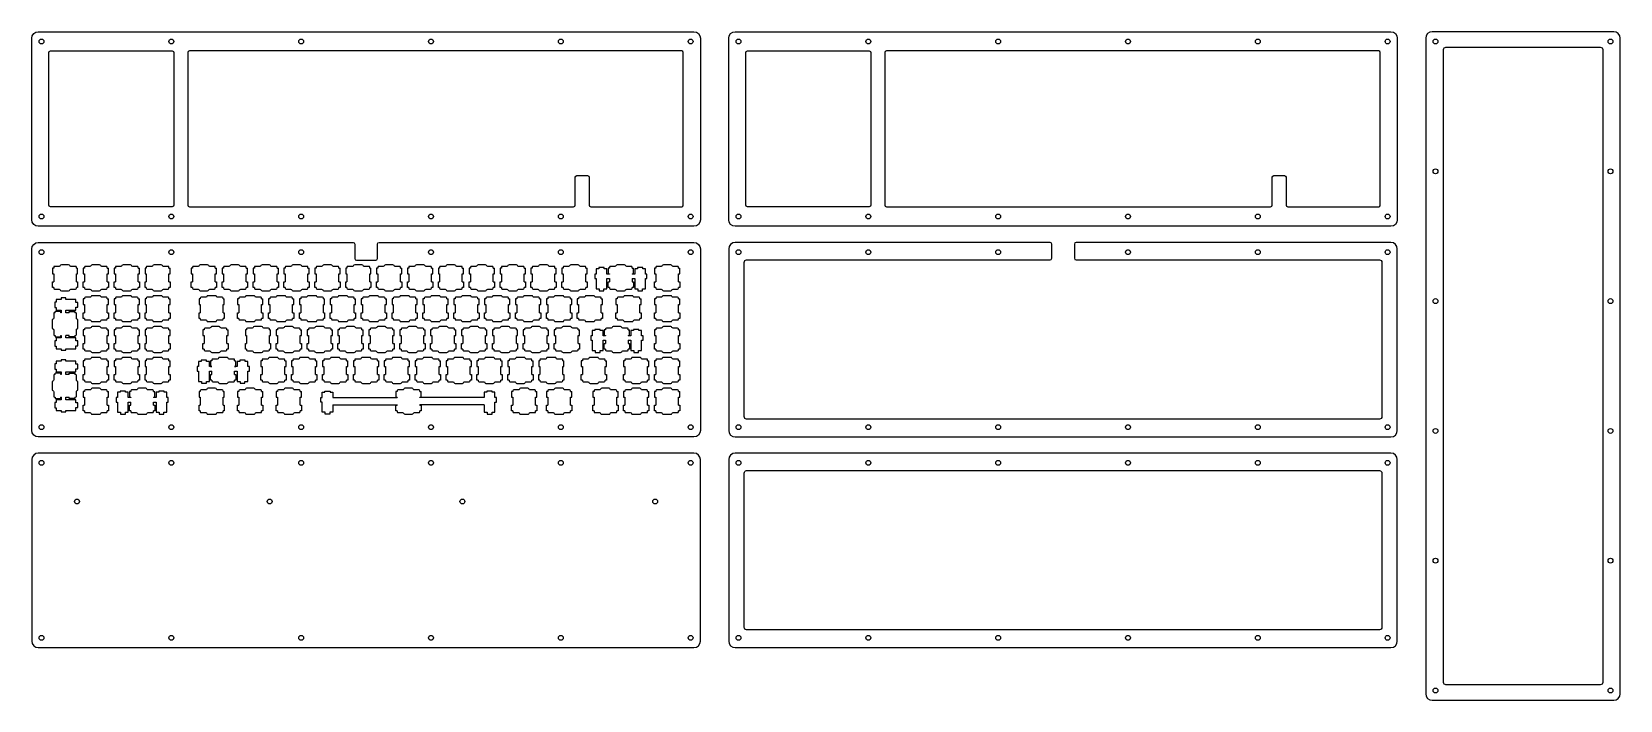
# Model space of a CAD drawing. Header units: millimetres. Extents: x 10 to 990, y 68 to 480.
import ezdxf

# ---------------------------------------------------------------- set-up
doc = ezdxf.new("R2010")
doc.units = ezdxf.units.MM
doc.header["$MEASUREMENT"] = 0

msp = doc.modelspace()

# ---------------------------------------------------------------- linework, layer by layer
for p, q in [((10, 364), (10, 476)), ((14, 480), (418.48, 480)), ((422.47, 476), (422.47, 364)), ((440, 364), (440, 476)), ((444, 480), (848.48, 480)), ((852.48, 476), (852.48, 364)), ((870, 476), (870, 71.52)), ((986, 480), (874, 480)), ((882.5, 470.5), (977.7, 470.5)), ((990, 71.52), (990, 476)), ((20.5, 373), (20.5, 467.2)), ((21.5, 468.2), (96.65, 468.2)), ((97.65, 467.2), (97.65, 373)), ((106.23, 467.18), (106.22, 373)), ((410.98, 468.18), (107.23, 468.18)), ((411.97, 373), (411.98, 467.18)), ((450.5, 373), (450.5, 467.2)), ((451.5, 468.2), (526.65, 468.2)), ((527.65, 467.2), (527.65, 373)), ((536.23, 467.18), (536.23, 373)), ((840.98, 468.18), (537.23, 468.18)), ((841.98, 373), (841.98, 467.18)), ((881, 78.52), (881, 469)), ((979.2, 469), (979.2, 78.52)), ((345.3, 373), (345.3, 390.25)), ((346.3, 391.25), (352.88, 391.25)), ((353.87, 390.25), (353.87, 373)), ((775.3, 373), (775.3, 390.25)), ((776.3, 391.25), (782.88, 391.25)), ((783.88, 390.25), (783.88, 373)), ((96.65, 372), (21.5, 372)), ((107.23, 372), (344.3, 372)), ((354.87, 372), (410.98, 372)), ((526.65, 372), (451.5, 372)), ((537.23, 372), (774.3, 372)), ((784.87, 372), (840.98, 372)), ((418.48, 360), (14, 360)), ((848.48, 360), (444, 360)), ((10.01, 234.01), (10.01, 346)), ((14.01, 350), (208.24, 350)), ((209.24, 349), (209.24, 340)), ((223.24, 340), (223.24, 349)), ((224.24, 350), (418.48, 350)), ((422.48, 346), (422.48, 234.01)), ((440, 346), (440, 234)), ((638.24, 350), (444, 350)), ((639.24, 340.2), (639.24, 349)), ((653.24, 349), (653.24, 340.2)), ((848.47, 350), (654.24, 350)), ((852.48, 234), (852.48, 346)), ((23.51, 334.2), (22.71, 334.2)), ((22.71, 334.2), (22.71, 330.7)), ((23.51, 334.7), (23.51, 334.2)), ((26.84, 335.2), (24.01, 335.2)), ((32.76, 336.2), (28.26, 336.2)), ((37.01, 335.2), (34.17, 335.2)), ((37.51, 334.2), (37.51, 334.7)), ((37.51, 334.2), (38.31, 334.2)), ((38.31, 330.7), (38.31, 334.2)), ((42.56, 334.2), (41.76, 334.2)), ((41.76, 334.2), (41.76, 330.7)), ((42.56, 334.7), (42.56, 334.2)), ((45.89, 335.2), (43.06, 335.2)), ((51.81, 336.2), (47.31, 336.2)), ((56.06, 335.2), (53.22, 335.2)), ((56.56, 334.2), (56.56, 334.7)), ((56.56, 334.2), (57.36, 334.2)), ((57.36, 330.7), (57.36, 334.2)), ((61.61, 334.2), (60.81, 334.2)), ((60.81, 334.2), (60.81, 330.7)), ((61.61, 334.7), (61.61, 334.2)), ((64.94, 335.2), (62.11, 335.2)), ((70.86, 336.2), (66.36, 336.2)), ((75.11, 335.2), (72.27, 335.2)), ((75.61, 334.2), (75.61, 334.7)), ((75.61, 334.2), (76.41, 334.2)), ((76.41, 330.7), (76.41, 334.2)), ((80.66, 334.2), (79.86, 334.2)), ((79.86, 334.2), (79.86, 330.7)), ((80.66, 334.7), (80.66, 334.2)), ((83.99, 335.2), (81.16, 335.2)), ((89.91, 336.2), (85.41, 336.2)), ((94.16, 335.2), (91.32, 335.2)), ((94.66, 334.2), (94.66, 334.7)), ((94.66, 334.2), (95.46, 334.2)), ((95.46, 330.7), (95.46, 334.2)), ((109.23, 334.2), (108.43, 334.2)), ((108.43, 334.2), (108.43, 330.7)), ((109.23, 334.7), (109.23, 334.2)), ((112.57, 335.2), (109.73, 335.2)), ((118.48, 336.2), (113.98, 336.2)), ((122.73, 335.2), (119.89, 335.2)), ((123.23, 334.2), (123.23, 334.7)), ((123.23, 334.2), (124.03, 334.2)), ((124.03, 330.7), (124.03, 334.2)), ((128.28, 334.2), (127.48, 334.2)), ((127.48, 334.2), (127.48, 330.7)), ((128.28, 334.7), (128.28, 334.2)), ((131.62, 335.2), (128.78, 335.2)), ((137.53, 336.2), (133.03, 336.2)), ((141.78, 335.2), (138.94, 335.2)), ((142.28, 334.2), (142.28, 334.7)), ((142.28, 334.2), (143.08, 334.2)), ((143.08, 330.7), (143.08, 334.2)), ((147.33, 334.2), (146.53, 334.2)), ((146.53, 334.2), (146.53, 330.7)), ((147.33, 334.7), (147.33, 334.2)), ((150.67, 335.2), (147.83, 335.2)), ((156.58, 336.2), (152.08, 336.2)), ((160.83, 335.2), (157.99, 335.2)), ((161.33, 334.2), (161.33, 334.7)), ((161.33, 334.2), (162.13, 334.2)), ((162.13, 330.7), (162.13, 334.2)), ((166.38, 334.2), (165.58, 334.2)), ((165.58, 334.2), (165.58, 330.7)), ((166.38, 334.7), (166.38, 334.2)), ((169.72, 335.2), (166.88, 335.2)), ((175.63, 336.2), (171.13, 336.2)), ((179.88, 335.2), (177.04, 335.2)), ((180.38, 334.2), (180.38, 334.7)), ((180.38, 334.2), (181.18, 334.2)), ((181.18, 330.7), (181.18, 334.2)), ((185.43, 334.2), (184.63, 334.2)), ((184.63, 334.2), (184.63, 330.7)), ((185.43, 334.7), (185.43, 334.2)), ((188.77, 335.2), (185.93, 335.2)), ((194.68, 336.2), (190.18, 336.2)), ((198.93, 335.2), (196.09, 335.2)), ((199.43, 334.2), (199.43, 334.7)), ((199.43, 334.2), (200.23, 334.2)), ((200.23, 330.7), (200.23, 334.2)), ((204.48, 334.2), (203.68, 334.2)), ((203.68, 334.2), (203.68, 330.7)), ((204.48, 334.7), (204.48, 334.2)), ((207.82, 335.2), (204.98, 335.2)), ((213.73, 336.2), (209.23, 336.2)), ((210.24, 339), (222.24, 339)), ((217.98, 335.2), (215.14, 335.2)), ((218.48, 334.2), (218.48, 334.7)), ((218.48, 334.2), (219.28, 334.2)), ((219.28, 330.7), (219.28, 334.2)), ((223.53, 334.2), (222.73, 334.2)), ((222.73, 334.2), (222.73, 330.7)), ((223.53, 334.7), (223.53, 334.2)), ((226.87, 335.2), (224.03, 335.2)), ((232.78, 336.2), (228.28, 336.2)), ((237.03, 335.2), (234.19, 335.2)), ((237.53, 334.2), (237.53, 334.7)), ((237.53, 334.2), (238.33, 334.2)), ((238.33, 330.7), (238.33, 334.2)), ((242.58, 334.2), (241.78, 334.2)), ((241.78, 334.2), (241.78, 330.7)), ((242.58, 334.7), (242.58, 334.2)), ((245.92, 335.2), (243.08, 335.2)), ((251.83, 336.2), (247.33, 336.2)), ((256.08, 335.2), (253.24, 335.2)), ((256.58, 334.2), (256.58, 334.7)), ((256.58, 334.2), (257.38, 334.2)), ((257.38, 330.7), (257.38, 334.2)), ((261.63, 334.2), (260.83, 334.2)), ((260.83, 334.2), (260.83, 330.7)), ((261.63, 334.7), (261.63, 334.2)), ((264.97, 335.2), (262.13, 335.2)), ((270.88, 336.2), (266.38, 336.2)), ((275.13, 335.2), (272.29, 335.2)), ((275.63, 334.2), (275.63, 334.7)), ((275.63, 334.2), (276.43, 334.2)), ((276.43, 330.7), (276.43, 334.2)), ((280.68, 334.2), (279.88, 334.2)), ((279.88, 334.2), (279.88, 330.7)), ((280.68, 334.7), (280.68, 334.2)), ((284.02, 335.2), (281.18, 335.2)), ((289.93, 336.2), (285.43, 336.2)), ((294.18, 335.2), (291.34, 335.2)), ((294.68, 334.2), (294.68, 334.7)), ((294.68, 334.2), (295.48, 334.2)), ((295.48, 330.7), (295.48, 334.2)), ((299.73, 334.2), (298.93, 334.2)), ((298.93, 334.2), (298.93, 330.7)), ((299.73, 334.7), (299.73, 334.2)), ((303.07, 335.2), (300.23, 335.2)), ((308.98, 336.2), (304.48, 336.2)), ((313.23, 335.2), (310.39, 335.2)), ((313.73, 334.2), (313.73, 334.7)), ((313.73, 334.2), (314.53, 334.2)), ((314.53, 330.7), (314.53, 334.2)), ((318.78, 334.2), (317.98, 334.2)), ((317.98, 334.2), (317.98, 330.7)), ((318.78, 334.7), (318.78, 334.2)), ((322.12, 335.2), (319.28, 335.2)), ((328.03, 336.2), (323.53, 336.2)), ((332.28, 335.2), (329.44, 335.2)), ((332.78, 334.2), (332.78, 334.7)), ((332.78, 334.2), (333.58, 334.2)), ((333.58, 330.7), (333.58, 334.2)), ((337.83, 334.2), (337.03, 334.2)), ((337.03, 334.2), (337.03, 330.7)), ((337.83, 334.7), (337.83, 334.2)), ((341.17, 335.2), (338.33, 335.2)), ((347.08, 336.2), (342.58, 336.2)), ((351.33, 335.2), (348.49, 335.2)), ((351.83, 334.2), (351.83, 334.7)), ((351.83, 334.2), (352.63, 334.2)), ((352.63, 330.7), (352.63, 334.2)), ((363.16, 334.44), (359.86, 334.44)), ((359.86, 334.44), (359.86, 333.73)), ((363.16, 333.73), (363.16, 334.44)), ((366.41, 334.2), (365.61, 334.2)), ((365.61, 334.2), (365.61, 330.7)), ((366.41, 334.7), (366.41, 334.2)), ((369.74, 335.2), (366.91, 335.2)), ((375.66, 336.2), (371.16, 336.2)), ((379.91, 335.2), (377.07, 335.2)), ((380.41, 334.2), (380.41, 334.7)), ((380.41, 334.2), (381.21, 334.2)), ((381.21, 330.7), (381.21, 334.2)), ((386.96, 334.44), (383.66, 334.44)), ((383.66, 334.44), (383.66, 333.73)), ((386.96, 333.73), (386.96, 334.44)), ((394.98, 334.2), (394.18, 334.2)), ((394.18, 334.2), (394.18, 330.7)), ((394.98, 334.7), (394.98, 334.2)), ((398.32, 335.2), (395.48, 335.2)), ((404.23, 336.2), (399.73, 336.2)), ((408.48, 335.2), (405.64, 335.2)), ((408.98, 334.2), (408.98, 334.7)), ((408.98, 334.2), (409.78, 334.2)), ((409.78, 330.7), (409.78, 334.2)), ((449.5, 242.5), (449.5, 337.7)), ((451, 339.2), (638.24, 339.2)), ((654.24, 339.2), (841.48, 339.2)), ((842.98, 337.7), (842.98, 242.5)), ((22.71, 330.7), (23.51, 330.7)), ((22.71, 322.2), (22.71, 325.7)), ((22.71, 325.7), (23.51, 325.7)), ((23.51, 330.7), (23.51, 325.7)), ((37.51, 325.7), (37.51, 330.7)), ((37.51, 330.7), (38.31, 330.7)), ((37.51, 325.7), (38.31, 325.7)), ((38.31, 325.7), (38.31, 322.2)), ((41.76, 330.7), (42.56, 330.7)), ((41.76, 322.2), (41.76, 325.7)), ((41.76, 325.7), (42.56, 325.7)), ((42.56, 330.7), (42.56, 325.7)), ((56.56, 325.7), (56.56, 330.7)), ((56.56, 330.7), (57.36, 330.7)), ((56.56, 325.7), (57.36, 325.7)), ((57.36, 325.7), (57.36, 322.2)), ((60.81, 330.7), (61.61, 330.7)), ((60.81, 322.2), (60.81, 325.7)), ((60.81, 325.7), (61.61, 325.7)), ((61.61, 330.7), (61.61, 325.7)), ((75.61, 325.7), (75.61, 330.7)), ((75.61, 330.7), (76.41, 330.7)), ((75.61, 325.7), (76.41, 325.7)), ((76.41, 325.7), (76.41, 322.2)), ((79.86, 330.7), (80.66, 330.7)), ((79.86, 322.2), (79.86, 325.7)), ((79.86, 325.7), (80.66, 325.7)), ((80.66, 330.7), (80.66, 325.7)), ((94.66, 325.7), (94.66, 330.7)), ((94.66, 330.7), (95.46, 330.7)), ((94.66, 325.7), (95.46, 325.7)), ((95.46, 325.7), (95.46, 322.2)), ((108.43, 330.7), (109.23, 330.7)), ((108.43, 322.2), (108.43, 325.7)), ((108.43, 325.7), (109.23, 325.7)), ((109.23, 330.7), (109.23, 325.7)), ((123.23, 325.7), (123.23, 330.7)), ((123.23, 330.7), (124.03, 330.7)), ((123.23, 325.7), (124.03, 325.7)), ((124.03, 325.7), (124.03, 322.2)), ((127.48, 330.7), (128.28, 330.7)), ((127.48, 322.2), (127.48, 325.7)), ((127.48, 325.7), (128.28, 325.7)), ((128.28, 330.7), (128.28, 325.7)), ((142.28, 325.7), (142.28, 330.7)), ((142.28, 330.7), (143.08, 330.7)), ((142.28, 325.7), (143.08, 325.7)), ((143.08, 325.7), (143.08, 322.2)), ((146.53, 330.7), (147.33, 330.7)), ((146.53, 322.2), (146.53, 325.7)), ((146.53, 325.7), (147.33, 325.7)), ((147.33, 330.7), (147.33, 325.7)), ((161.33, 325.7), (161.33, 330.7)), ((161.33, 330.7), (162.13, 330.7)), ((161.33, 325.7), (162.13, 325.7)), ((162.13, 325.7), (162.13, 322.2)), ((165.58, 330.7), (166.38, 330.7)), ((165.58, 322.2), (165.58, 325.7)), ((165.58, 325.7), (166.38, 325.7)), ((166.38, 330.7), (166.38, 325.7)), ((180.38, 325.7), (180.38, 330.7)), ((180.38, 330.7), (181.18, 330.7)), ((180.38, 325.7), (181.18, 325.7)), ((181.18, 325.7), (181.18, 322.2)), ((184.63, 330.7), (185.43, 330.7)), ((184.63, 322.2), (184.63, 325.7)), ((184.63, 325.7), (185.43, 325.7)), ((185.43, 330.7), (185.43, 325.7)), ((199.43, 325.7), (199.43, 330.7)), ((199.43, 330.7), (200.23, 330.7)), ((199.43, 325.7), (200.23, 325.7)), ((200.23, 325.7), (200.23, 322.2)), ((203.68, 330.7), (204.48, 330.7)), ((203.68, 322.2), (203.68, 325.7)), ((203.68, 325.7), (204.48, 325.7)), ((204.48, 330.7), (204.48, 325.7)), ((218.48, 325.7), (218.48, 330.7)), ((218.48, 330.7), (219.28, 330.7)), ((218.48, 325.7), (219.28, 325.7)), ((219.28, 325.7), (219.28, 322.2)), ((222.73, 330.7), (223.53, 330.7)), ((222.73, 322.2), (222.73, 325.7)), ((222.73, 325.7), (223.53, 325.7)), ((223.53, 330.7), (223.53, 325.7)), ((237.53, 325.7), (237.53, 330.7)), ((237.53, 330.7), (238.33, 330.7)), ((237.53, 325.7), (238.33, 325.7)), ((238.33, 325.7), (238.33, 322.2)), ((241.78, 330.7), (242.58, 330.7)), ((241.78, 322.2), (241.78, 325.7)), ((241.78, 325.7), (242.58, 325.7)), ((242.58, 330.7), (242.58, 325.7)), ((256.58, 325.7), (256.58, 330.7)), ((256.58, 330.7), (257.38, 330.7)), ((256.58, 325.7), (257.38, 325.7)), ((257.38, 325.7), (257.38, 322.2)), ((260.83, 330.7), (261.63, 330.7)), ((260.83, 322.2), (260.83, 325.7)), ((260.83, 325.7), (261.63, 325.7)), ((261.63, 330.7), (261.63, 325.7)), ((275.63, 325.7), (275.63, 330.7)), ((275.63, 330.7), (276.43, 330.7)), ((275.63, 325.7), (276.43, 325.7)), ((276.43, 325.7), (276.43, 322.2)), ((279.88, 330.7), (280.68, 330.7)), ((279.88, 322.2), (279.88, 325.7)), ((279.88, 325.7), (280.68, 325.7)), ((280.68, 330.7), (280.68, 325.7)), ((294.68, 325.7), (294.68, 330.7)), ((294.68, 330.7), (295.48, 330.7)), ((294.68, 325.7), (295.48, 325.7)), ((295.48, 325.7), (295.48, 322.2)), ((298.93, 330.7), (299.73, 330.7)), ((298.93, 322.2), (298.93, 325.7)), ((298.93, 325.7), (299.73, 325.7)), ((299.73, 330.7), (299.73, 325.7)), ((313.73, 325.7), (313.73, 330.7)), ((313.73, 330.7), (314.53, 330.7)), ((313.73, 325.7), (314.53, 325.7)), ((314.53, 325.7), (314.53, 322.2)), ((317.98, 330.7), (318.78, 330.7)), ((317.98, 322.2), (317.98, 325.7)), ((317.98, 325.7), (318.78, 325.7)), ((318.78, 330.7), (318.78, 325.7)), ((332.78, 325.7), (332.78, 330.7)), ((332.78, 330.7), (333.58, 330.7)), ((332.78, 325.7), (333.58, 325.7)), ((333.58, 325.7), (333.58, 322.2)), ((337.03, 330.7), (337.83, 330.7)), ((337.03, 322.2), (337.03, 325.7)), ((337.03, 325.7), (337.83, 325.7)), ((337.83, 330.7), (337.83, 325.7)), ((351.83, 325.7), (351.83, 330.7)), ((351.83, 330.7), (352.63, 330.7)), ((351.83, 325.7), (352.63, 325.7)), ((352.63, 325.7), (352.63, 322.2)), ((365.61, 330.7), (366.41, 330.7)), ((365.61, 322.2), (365.61, 325.7)), ((365.61, 325.7), (366.41, 325.7)), ((366.41, 330.7), (366.41, 330.5)), ((366.41, 327.7), (366.41, 325.7)), ((380.41, 330.7), (381.21, 330.7)), ((380.41, 330.7), (380.41, 330.5)), ((380.41, 327.7), (380.41, 325.7)), ((380.41, 325.7), (381.21, 325.7)), ((381.21, 325.7), (381.21, 322.2)), ((394.18, 330.7), (394.98, 330.7)), ((394.18, 322.2), (394.18, 325.7)), ((394.18, 325.7), (394.98, 325.7)), ((394.98, 330.7), (394.98, 325.7)), ((408.98, 325.7), (408.98, 330.7)), ((408.98, 330.7), (409.78, 330.7)), ((408.98, 325.7), (409.78, 325.7)), ((409.78, 325.7), (409.78, 322.2)), ((23.51, 322.2), (22.71, 322.2)), ((23.51, 322.2), (23.51, 321.7)), ((24.01, 321.2), (26.84, 321.2)), ((28.26, 320.2), (32.76, 320.2)), ((34.17, 321.2), (37.01, 321.2)), ((37.51, 321.7), (37.51, 322.2)), ((38.31, 322.2), (37.51, 322.2)), ((42.56, 322.2), (41.76, 322.2)), ((42.56, 315.15), (41.76, 315.15)), ((41.76, 315.15), (41.76, 311.65)), ((42.56, 322.2), (42.56, 321.7)), ((42.56, 315.65), (42.56, 315.15)), ((43.06, 321.2), (45.89, 321.2)), ((45.89, 316.15), (43.06, 316.15)), ((47.31, 320.2), (51.81, 320.2)), ((51.81, 317.15), (47.31, 317.15)), ((53.22, 321.2), (56.06, 321.2)), ((56.06, 316.15), (53.22, 316.15)), ((56.56, 321.7), (56.56, 322.2)), ((57.36, 322.2), (56.56, 322.2)), ((56.56, 315.15), (56.56, 315.65)), ((56.56, 315.15), (57.36, 315.15)), ((57.36, 311.65), (57.36, 315.15)), ((61.61, 322.2), (60.81, 322.2)), ((61.61, 315.15), (60.81, 315.15)), ((60.81, 315.15), (60.81, 311.65)), ((61.61, 322.2), (61.61, 321.7)), ((61.61, 315.65), (61.61, 315.15)), ((62.11, 321.2), (64.94, 321.2)), ((64.94, 316.15), (62.11, 316.15)), ((66.36, 320.2), (70.86, 320.2)), ((70.86, 317.15), (66.36, 317.15)), ((72.27, 321.2), (75.11, 321.2)), ((75.11, 316.15), (72.27, 316.15)), ((75.61, 321.7), (75.61, 322.2)), ((76.41, 322.2), (75.61, 322.2)), ((75.61, 315.15), (75.61, 315.65)), ((75.61, 315.15), (76.41, 315.15)), ((76.41, 311.65), (76.41, 315.15)), ((80.66, 322.2), (79.86, 322.2)), ((80.66, 315.15), (79.86, 315.15)), ((79.86, 315.15), (79.86, 311.65)), ((80.66, 322.2), (80.66, 321.7)), ((80.66, 315.65), (80.66, 315.15)), ((81.16, 321.2), (83.99, 321.2)), ((83.99, 316.15), (81.16, 316.15)), ((85.41, 320.2), (89.91, 320.2)), ((89.91, 317.15), (85.41, 317.15)), ((91.32, 321.2), (94.16, 321.2)), ((94.16, 316.15), (91.32, 316.15)), ((94.66, 321.7), (94.66, 322.2)), ((95.46, 322.2), (94.66, 322.2)), ((94.66, 315.15), (94.66, 315.65)), ((94.66, 315.15), (95.46, 315.15)), ((95.46, 311.65), (95.46, 315.15)), ((109.23, 322.2), (108.43, 322.2)), ((109.23, 322.2), (109.23, 321.7)), ((109.73, 321.2), (112.57, 321.2)), ((113.99, 315.15), (113.19, 315.15)), ((113.19, 315.15), (113.19, 311.65)), ((113.98, 320.2), (118.48, 320.2)), ((113.99, 315.65), (113.99, 315.15)), ((117.33, 316.15), (114.49, 316.15)), ((123.24, 317.15), (118.74, 317.15)), ((119.89, 321.2), (122.73, 321.2)), ((123.23, 321.7), (123.23, 322.2)), ((124.03, 322.2), (123.23, 322.2)), ((127.49, 316.15), (124.66, 316.15)), ((128.28, 322.2), (127.48, 322.2)), ((127.99, 315.15), (127.99, 315.65)), ((127.99, 315.15), (128.79, 315.15)), ((128.28, 322.2), (128.28, 321.7)), ((128.78, 321.2), (131.62, 321.2)), ((128.79, 311.65), (128.79, 315.15)), ((133.03, 320.2), (137.53, 320.2)), ((137.81, 315.15), (137.01, 315.15)), ((137.01, 315.15), (137.01, 311.65)), ((137.81, 315.65), (137.81, 315.15)), ((141.14, 316.15), (138.31, 316.15)), ((138.94, 321.2), (141.78, 321.2)), ((142.28, 321.7), (142.28, 322.2)), ((143.08, 322.2), (142.28, 322.2)), ((147.06, 317.15), (142.56, 317.15)), ((147.33, 322.2), (146.53, 322.2)), ((147.33, 322.2), (147.33, 321.7)), ((147.83, 321.2), (150.67, 321.2)), ((151.31, 316.15), (148.47, 316.15)), ((151.81, 315.15), (151.81, 315.65)), ((151.81, 315.15), (152.61, 315.15)), ((152.08, 320.2), (156.58, 320.2)), ((152.61, 311.65), (152.61, 315.15)), ((156.86, 315.15), (156.06, 315.15)), ((156.06, 315.15), (156.06, 311.65)), ((156.86, 315.65), (156.86, 315.15)), ((160.19, 316.15), (157.36, 316.15)), ((157.99, 321.2), (160.83, 321.2)), ((161.33, 321.7), (161.33, 322.2)), ((162.13, 322.2), (161.33, 322.2)), ((166.11, 317.15), (161.61, 317.15)), ((166.38, 322.2), (165.58, 322.2)), ((166.38, 322.2), (166.38, 321.7)), ((166.88, 321.2), (169.72, 321.2)), ((170.36, 316.15), (167.52, 316.15)), ((170.86, 315.15), (170.86, 315.65)), ((170.86, 315.15), (171.66, 315.15)), ((171.13, 320.2), (175.63, 320.2)), ((171.66, 311.65), (171.66, 315.15)), ((175.91, 315.15), (175.11, 315.15)), ((175.11, 315.15), (175.11, 311.65)), ((175.91, 315.65), (175.91, 315.15)), ((179.24, 316.15), (176.41, 316.15)), ((177.04, 321.2), (179.88, 321.2)), ((180.38, 321.7), (180.38, 322.2)), ((181.18, 322.2), (180.38, 322.2)), ((185.16, 317.15), (180.66, 317.15)), ((185.43, 322.2), (184.63, 322.2)), ((185.43, 322.2), (185.43, 321.7)), ((185.93, 321.2), (188.77, 321.2)), ((189.41, 316.15), (186.57, 316.15)), ((189.9, 315.15), (189.9, 315.65)), ((189.9, 315.15), (190.7, 315.15)), ((190.18, 320.2), (194.68, 320.2)), ((190.7, 311.65), (190.7, 315.15)), ((194.96, 315.15), (194.16, 315.15)), ((194.16, 315.15), (194.16, 311.65)), ((194.96, 315.65), (194.96, 315.15)), ((198.29, 316.15), (195.46, 316.15)), ((196.09, 321.2), (198.93, 321.2)), ((199.43, 321.7), (199.43, 322.2)), ((200.23, 322.2), (199.43, 322.2)), ((204.21, 317.15), (199.71, 317.15)), ((204.48, 322.2), (203.68, 322.2)), ((204.48, 322.2), (204.48, 321.7)), ((204.98, 321.2), (207.82, 321.2)), ((208.46, 316.15), (205.62, 316.15)), ((208.95, 315.15), (208.95, 315.65)), ((208.95, 315.15), (209.75, 315.15)), ((209.23, 320.2), (213.73, 320.2)), ((209.75, 311.65), (209.75, 315.15)), ((214.01, 315.15), (213.21, 315.15)), ((213.21, 315.15), (213.21, 311.65)), ((214.01, 315.65), (214.01, 315.15)), ((217.34, 316.15), (214.51, 316.15)), ((215.14, 321.2), (217.98, 321.2)), ((218.48, 321.7), (218.48, 322.2)), ((219.28, 322.2), (218.48, 322.2)), ((223.26, 317.15), (218.76, 317.15)), ((223.53, 322.2), (222.73, 322.2)), ((223.53, 322.2), (223.53, 321.7)), ((224.03, 321.2), (226.87, 321.2)), ((227.51, 316.15), (224.67, 316.15)), ((228, 315.15), (228, 315.65)), ((228, 315.15), (228.8, 315.15)), ((228.28, 320.2), (232.78, 320.2)), ((228.8, 311.65), (228.8, 315.15)), ((233.06, 315.15), (232.26, 315.15)), ((232.26, 315.15), (232.26, 311.65)), ((233.06, 315.65), (233.06, 315.15)), ((236.39, 316.15), (233.56, 316.15)), ((234.19, 321.2), (237.03, 321.2)), ((237.53, 321.7), (237.53, 322.2)), ((238.33, 322.2), (237.53, 322.2)), ((242.31, 317.15), (237.81, 317.15)), ((242.58, 322.2), (241.78, 322.2)), ((242.58, 322.2), (242.58, 321.7)), ((243.08, 321.2), (245.92, 321.2)), ((246.56, 316.15), (243.72, 316.15)), ((247.05, 315.15), (247.05, 315.65)), ((247.05, 315.15), (247.85, 315.15)), ((247.33, 320.2), (251.83, 320.2)), ((247.85, 311.65), (247.85, 315.15)), ((252.11, 315.15), (251.31, 315.15)), ((251.31, 315.15), (251.31, 311.65)), ((252.11, 315.65), (252.11, 315.15)), ((255.44, 316.15), (252.61, 316.15)), ((253.24, 321.2), (256.08, 321.2)), ((256.58, 321.7), (256.58, 322.2)), ((257.38, 322.2), (256.58, 322.2)), ((261.36, 317.15), (256.86, 317.15)), ((261.63, 322.2), (260.83, 322.2)), ((261.63, 322.2), (261.63, 321.7)), ((262.13, 321.2), (264.97, 321.2)), ((265.61, 316.15), (262.77, 316.15)), ((266.1, 315.15), (266.1, 315.65)), ((266.1, 315.15), (266.9, 315.15)), ((266.38, 320.2), (270.88, 320.2)), ((266.9, 311.65), (266.9, 315.15)), ((271.16, 315.15), (270.36, 315.15)), ((270.36, 315.15), (270.36, 311.65)), ((271.16, 315.65), (271.16, 315.15)), ((274.49, 316.15), (271.66, 316.15)), ((272.29, 321.2), (275.13, 321.2)), ((275.63, 321.7), (275.63, 322.2)), ((276.43, 322.2), (275.63, 322.2)), ((280.41, 317.15), (275.91, 317.15)), ((280.68, 322.2), (279.88, 322.2)), ((280.68, 322.2), (280.68, 321.7)), ((281.18, 321.2), (284.02, 321.2)), ((284.66, 316.15), (281.82, 316.15)), ((285.15, 315.15), (285.15, 315.65)), ((285.15, 315.15), (285.95, 315.15)), ((285.43, 320.2), (289.93, 320.2)), ((285.95, 311.65), (285.95, 315.15)), ((290.21, 315.15), (289.41, 315.15)), ((289.41, 315.15), (289.41, 311.65)), ((290.21, 315.65), (290.21, 315.15)), ((293.54, 316.15), (290.71, 316.15)), ((291.34, 321.2), (294.18, 321.2)), ((294.68, 321.7), (294.68, 322.2)), ((295.48, 322.2), (294.68, 322.2)), ((299.46, 317.15), (294.96, 317.15)), ((299.73, 322.2), (298.93, 322.2)), ((299.73, 322.2), (299.73, 321.7)), ((300.23, 321.2), (303.07, 321.2)), ((303.71, 316.15), (300.87, 316.15)), ((304.2, 315.15), (304.2, 315.65)), ((304.2, 315.15), (305, 315.15)), ((304.48, 320.2), (308.98, 320.2)), ((305, 311.65), (305, 315.15)), ((309.26, 315.15), (308.46, 315.15)), ((308.46, 315.15), (308.46, 311.65)), ((309.26, 315.65), (309.26, 315.15)), ((312.59, 316.15), (309.76, 316.15)), ((310.39, 321.2), (313.23, 321.2)), ((313.73, 321.7), (313.73, 322.2)), ((314.53, 322.2), (313.73, 322.2)), ((318.51, 317.15), (314.01, 317.15)), ((318.78, 322.2), (317.98, 322.2)), ((318.78, 322.2), (318.78, 321.7)), ((319.28, 321.2), (322.12, 321.2)), ((322.76, 316.15), (319.92, 316.15)), ((323.25, 315.15), (323.25, 315.65)), ((323.25, 315.15), (324.05, 315.15)), ((323.53, 320.2), (328.03, 320.2)), ((324.05, 311.65), (324.05, 315.15)), ((328.31, 315.15), (327.51, 315.15)), ((327.51, 315.15), (327.51, 311.65)), ((328.31, 315.65), (328.31, 315.15)), ((331.64, 316.15), (328.81, 316.15)), ((329.44, 321.2), (332.28, 321.2)), ((332.78, 321.7), (332.78, 322.2)), ((333.58, 322.2), (332.78, 322.2)), ((337.56, 317.15), (333.06, 317.15)), ((337.83, 322.2), (337.03, 322.2)), ((337.83, 322.2), (337.83, 321.7)), ((338.33, 321.2), (341.17, 321.2)), ((341.81, 316.15), (338.97, 316.15)), ((342.3, 315.15), (342.3, 315.65)), ((342.3, 315.15), (343.1, 315.15)), ((342.58, 320.2), (347.08, 320.2)), ((343.1, 311.65), (343.1, 315.15)), ((347.36, 315.15), (346.56, 315.15)), ((346.56, 315.15), (346.56, 311.65)), ((347.36, 315.65), (347.36, 315.15)), ((350.69, 316.15), (347.86, 316.15)), ((348.49, 321.2), (351.33, 321.2)), ((351.83, 321.7), (351.83, 322.2)), ((352.63, 322.2), (351.83, 322.2)), ((356.61, 317.15), (352.11, 317.15)), ((360.86, 316.15), (358.02, 316.15)), ((361.35, 315.15), (361.35, 315.65)), ((361.35, 315.15), (362.15, 315.15)), ((362.15, 311.65), (362.15, 315.15)), ((366.41, 322.2), (365.61, 322.2)), ((366.41, 322.2), (366.41, 321.7)), ((366.91, 321.2), (369.74, 321.2)), ((371.17, 315.15), (370.37, 315.15)), ((370.37, 315.15), (370.37, 311.65)), ((371.16, 320.2), (375.66, 320.2)), ((371.17, 315.65), (371.17, 315.15)), ((374.5, 316.15), (371.67, 316.15)), ((380.42, 317.15), (375.92, 317.15)), ((377.07, 321.2), (379.91, 321.2)), ((380.41, 321.7), (380.41, 322.2)), ((381.21, 322.2), (380.41, 322.2)), ((384.67, 316.15), (381.83, 316.15)), ((385.17, 315.15), (385.17, 315.65)), ((385.17, 315.15), (385.97, 315.15)), ((385.97, 311.65), (385.97, 315.15)), ((394.98, 322.2), (394.18, 322.2)), ((394.98, 315.15), (394.18, 315.15)), ((394.18, 315.15), (394.18, 311.65)), ((394.98, 322.2), (394.98, 321.7)), ((394.98, 315.65), (394.98, 315.15)), ((395.48, 321.2), (398.32, 321.2)), ((398.32, 316.15), (395.48, 316.15)), ((399.73, 320.2), (404.23, 320.2)), ((404.23, 317.15), (399.73, 317.15)), ((405.64, 321.2), (408.48, 321.2)), ((408.48, 316.15), (405.64, 316.15)), ((408.98, 321.7), (408.98, 322.2)), ((409.78, 322.2), (408.98, 322.2)), ((408.98, 315.15), (408.98, 315.65)), ((408.98, 315.15), (409.78, 315.15)), ((409.78, 311.65), (409.78, 315.15)), ((23.51, 306.13), (23.51, 303.29)), ((24.51, 306.63), (24.01, 306.63)), ((24.98, 313.18), (24.27, 313.18)), ((24.27, 313.18), (24.27, 309.88)), ((24.27, 309.88), (24.98, 309.88)), ((28.01, 307.43), (24.51, 307.43)), ((24.51, 306.63), (24.51, 307.43)), ((28.01, 306.63), (28.01, 307.43)), ((28.21, 306.63), (28.01, 306.63)), ((33.01, 306.63), (31.01, 306.63)), ((33.01, 306.63), (33.01, 307.43)), ((33.01, 307.43), (36.51, 307.43)), ((36.51, 307.43), (36.51, 306.63)), ((37.01, 306.63), (36.51, 306.63)), ((37.51, 303.29), (37.51, 306.13)), ((41.76, 311.65), (42.56, 311.65)), ((41.76, 303.15), (41.76, 306.65)), ((41.76, 306.65), (42.56, 306.65)), ((42.56, 311.65), (42.56, 306.65)), ((56.56, 306.65), (56.56, 311.65)), ((56.56, 311.65), (57.36, 311.65)), ((56.56, 306.65), (57.36, 306.65)), ((57.36, 306.65), (57.36, 303.15)), ((60.81, 311.65), (61.61, 311.65)), ((60.81, 303.15), (60.81, 306.65)), ((60.81, 306.65), (61.61, 306.65)), ((61.61, 311.65), (61.61, 306.65)), ((75.61, 306.65), (75.61, 311.65)), ((75.61, 311.65), (76.41, 311.65)), ((75.61, 306.65), (76.41, 306.65)), ((76.41, 306.65), (76.41, 303.15)), ((79.86, 311.65), (80.66, 311.65)), ((79.86, 303.15), (79.86, 306.65)), ((79.86, 306.65), (80.66, 306.65)), ((80.66, 311.65), (80.66, 306.65)), ((94.66, 306.65), (94.66, 311.65)), ((94.66, 311.65), (95.46, 311.65)), ((94.66, 306.65), (95.46, 306.65)), ((95.46, 306.65), (95.46, 303.15)), ((113.19, 311.65), (113.99, 311.65)), ((113.19, 303.15), (113.19, 306.65)), ((113.19, 306.65), (113.99, 306.65)), ((113.99, 311.65), (113.99, 306.65)), ((127.99, 306.65), (127.99, 311.65)), ((127.99, 311.65), (128.79, 311.65)), ((127.99, 306.65), (128.79, 306.65)), ((128.79, 306.65), (128.79, 303.15)), ((137.01, 311.65), (137.81, 311.65)), ((137.01, 303.15), (137.01, 306.65)), ((137.01, 306.65), (137.81, 306.65)), ((137.81, 311.65), (137.81, 306.65)), ((151.81, 306.65), (151.81, 311.65)), ((151.81, 311.65), (152.61, 311.65)), ((151.81, 306.65), (152.61, 306.65)), ((152.61, 306.65), (152.61, 303.15)), ((156.06, 311.65), (156.86, 311.65)), ((156.06, 303.15), (156.06, 306.65)), ((156.06, 306.65), (156.86, 306.65)), ((156.86, 311.65), (156.86, 306.65)), ((170.86, 306.65), (170.86, 311.65)), ((170.86, 311.65), (171.66, 311.65)), ((170.86, 306.65), (171.66, 306.65)), ((171.66, 306.65), (171.66, 303.15)), ((175.11, 311.65), (175.91, 311.65)), ((175.11, 303.15), (175.11, 306.65)), ((175.11, 306.65), (175.91, 306.65)), ((175.91, 311.65), (175.91, 306.65)), ((189.9, 306.65), (189.9, 311.65)), ((189.9, 311.65), (190.7, 311.65)), ((189.9, 306.65), (190.7, 306.65)), ((190.7, 306.65), (190.7, 303.15)), ((194.16, 311.65), (194.96, 311.65)), ((194.16, 303.15), (194.16, 306.65)), ((194.16, 306.65), (194.96, 306.65)), ((194.96, 311.65), (194.96, 306.65)), ((208.95, 306.65), (208.95, 311.65)), ((208.95, 311.65), (209.75, 311.65)), ((208.95, 306.65), (209.75, 306.65)), ((209.75, 306.65), (209.75, 303.15)), ((213.21, 311.65), (214.01, 311.65)), ((213.21, 303.15), (213.21, 306.65)), ((213.21, 306.65), (214.01, 306.65)), ((214.01, 311.65), (214.01, 306.65)), ((228, 306.65), (228, 311.65)), ((228, 311.65), (228.8, 311.65)), ((228, 306.65), (228.8, 306.65)), ((228.8, 306.65), (228.8, 303.15)), ((232.26, 311.65), (233.06, 311.65)), ((232.26, 303.15), (232.26, 306.65)), ((232.26, 306.65), (233.06, 306.65)), ((233.06, 311.65), (233.06, 306.65)), ((247.05, 306.65), (247.05, 311.65)), ((247.05, 311.65), (247.85, 311.65)), ((247.05, 306.65), (247.85, 306.65)), ((247.85, 306.65), (247.85, 303.15)), ((251.31, 311.65), (252.11, 311.65)), ((251.31, 303.15), (251.31, 306.65)), ((251.31, 306.65), (252.11, 306.65)), ((252.11, 311.65), (252.11, 306.65)), ((266.1, 306.65), (266.1, 311.65)), ((266.1, 311.65), (266.9, 311.65)), ((266.1, 306.65), (266.9, 306.65)), ((266.9, 306.65), (266.9, 303.15)), ((270.36, 311.65), (271.16, 311.65)), ((270.36, 303.15), (270.36, 306.65)), ((270.36, 306.65), (271.16, 306.65)), ((271.16, 311.65), (271.16, 306.65)), ((285.15, 306.65), (285.15, 311.65)), ((285.15, 311.65), (285.95, 311.65)), ((285.15, 306.65), (285.95, 306.65)), ((285.95, 306.65), (285.95, 303.15)), ((289.41, 311.65), (290.21, 311.65)), ((289.41, 303.15), (289.41, 306.65)), ((289.41, 306.65), (290.21, 306.65)), ((290.21, 311.65), (290.21, 306.65)), ((304.2, 306.65), (304.2, 311.65)), ((304.2, 311.65), (305, 311.65)), ((304.2, 306.65), (305, 306.65)), ((305, 306.65), (305, 303.15)), ((308.46, 311.65), (309.26, 311.65)), ((308.46, 303.15), (308.46, 306.65)), ((308.46, 306.65), (309.26, 306.65)), ((309.26, 311.65), (309.26, 306.65)), ((323.25, 306.65), (323.25, 311.65)), ((323.25, 311.65), (324.05, 311.65)), ((323.25, 306.65), (324.05, 306.65)), ((324.05, 306.65), (324.05, 303.15)), ((327.51, 311.65), (328.31, 311.65)), ((327.51, 303.15), (327.51, 306.65)), ((327.51, 306.65), (328.31, 306.65)), ((328.31, 311.65), (328.31, 306.65)), ((342.3, 306.65), (342.3, 311.65)), ((342.3, 311.65), (343.1, 311.65)), ((342.3, 306.65), (343.1, 306.65)), ((343.1, 306.65), (343.1, 303.15)), ((346.56, 311.65), (347.36, 311.65)), ((346.56, 303.15), (346.56, 306.65)), ((346.56, 306.65), (347.36, 306.65)), ((347.36, 311.65), (347.36, 306.65)), ((361.35, 306.65), (361.35, 311.65)), ((361.35, 311.65), (362.15, 311.65)), ((361.35, 306.65), (362.15, 306.65)), ((362.15, 306.65), (362.15, 303.15)), ((370.37, 311.65), (371.17, 311.65)), ((370.37, 303.15), (370.37, 306.65)), ((370.37, 306.65), (371.17, 306.65)), ((371.17, 311.65), (371.17, 306.65)), ((385.17, 306.65), (385.17, 311.65)), ((385.17, 311.65), (385.97, 311.65)), ((385.17, 306.65), (385.97, 306.65)), ((385.97, 306.65), (385.97, 303.15)), ((394.18, 311.65), (394.98, 311.65)), ((394.18, 303.15), (394.18, 306.65)), ((394.18, 306.65), (394.98, 306.65)), ((394.98, 311.65), (394.98, 306.65)), ((408.98, 306.65), (408.98, 311.65)), ((408.98, 311.65), (409.78, 311.65)), ((408.98, 306.65), (409.78, 306.65)), ((409.78, 306.65), (409.78, 303.15)), ((22.51, 301.88), (22.51, 297.38)), ((23.51, 295.97), (23.51, 293.13)), ((37.51, 293.13), (37.51, 295.97)), ((38.51, 297.38), (38.51, 301.88)), ((42.56, 303.15), (41.76, 303.15)), ((42.56, 296.1), (41.76, 296.1)), ((41.76, 296.1), (41.76, 292.6)), ((42.56, 303.15), (42.56, 302.65)), ((42.56, 296.6), (42.56, 296.1)), ((43.06, 302.15), (45.89, 302.15)), ((45.89, 297.1), (43.06, 297.1)), ((47.31, 301.15), (51.81, 301.15)), ((51.81, 298.1), (47.31, 298.1)), ((53.22, 302.15), (56.06, 302.15)), ((56.06, 297.1), (53.22, 297.1)), ((56.56, 302.65), (56.56, 303.15)), ((57.36, 303.15), (56.56, 303.15)), ((56.56, 296.1), (56.56, 296.6)), ((56.56, 296.1), (57.36, 296.1)), ((57.36, 292.6), (57.36, 296.1)), ((61.61, 303.15), (60.81, 303.15)), ((61.61, 296.1), (60.81, 296.1)), ((60.81, 296.1), (60.81, 292.6)), ((61.61, 303.15), (61.61, 302.65)), ((61.61, 296.6), (61.61, 296.1)), ((62.11, 302.15), (64.94, 302.15)), ((64.94, 297.1), (62.11, 297.1)), ((66.36, 301.15), (70.86, 301.15)), ((70.86, 298.1), (66.36, 298.1)), ((72.27, 302.15), (75.11, 302.15)), ((75.11, 297.1), (72.27, 297.1)), ((75.61, 302.65), (75.61, 303.15)), ((76.41, 303.15), (75.61, 303.15)), ((75.61, 296.1), (75.61, 296.6)), ((75.61, 296.1), (76.41, 296.1)), ((76.41, 292.6), (76.41, 296.1)), ((80.66, 303.15), (79.86, 303.15)), ((80.66, 296.1), (79.86, 296.1)), ((79.86, 296.1), (79.86, 292.6)), ((80.66, 303.15), (80.66, 302.65)), ((80.66, 296.6), (80.66, 296.1)), ((81.16, 302.15), (83.99, 302.15)), ((83.99, 297.1), (81.16, 297.1)), ((85.41, 301.15), (89.91, 301.15)), ((89.91, 298.1), (85.41, 298.1)), ((91.32, 302.15), (94.16, 302.15)), ((94.16, 297.1), (91.32, 297.1)), ((94.66, 302.65), (94.66, 303.15)), ((95.46, 303.15), (94.66, 303.15)), ((94.66, 296.1), (94.66, 296.6)), ((94.66, 296.1), (95.46, 296.1)), ((95.46, 292.6), (95.46, 296.1)), ((113.99, 303.15), (113.19, 303.15)), ((113.99, 303.15), (113.99, 302.65)), ((114.49, 302.15), (117.33, 302.15)), ((116.37, 296.1), (115.57, 296.1)), ((115.57, 296.1), (115.57, 292.6)), ((116.37, 296.6), (116.37, 296.1)), ((119.71, 297.1), (116.87, 297.1)), ((118.74, 301.15), (123.24, 301.15)), ((125.62, 298.1), (121.12, 298.1)), ((124.66, 302.15), (127.49, 302.15)), ((129.87, 297.1), (127.04, 297.1)), ((127.99, 302.65), (127.99, 303.15)), ((128.79, 303.15), (127.99, 303.15)), ((130.37, 296.1), (130.37, 296.6)), ((130.37, 296.1), (131.17, 296.1)), ((131.17, 292.6), (131.17, 296.1)), ((137.81, 303.15), (137.01, 303.15)), ((137.81, 303.15), (137.81, 302.65)), ((138.31, 302.15), (141.14, 302.15)), ((142.57, 296.1), (141.77, 296.1)), ((141.77, 296.1), (141.77, 292.6)), ((142.56, 301.15), (147.06, 301.15)), ((142.57, 296.6), (142.57, 296.1)), ((145.9, 297.1), (143.07, 297.1)), ((151.82, 298.1), (147.32, 298.1)), ((148.47, 302.15), (151.31, 302.15)), ((151.81, 302.65), (151.81, 303.15)), ((152.61, 303.15), (151.81, 303.15)), ((156.07, 297.1), (153.23, 297.1)), ((156.86, 303.15), (156.06, 303.15)), ((156.57, 296.1), (156.57, 296.6)), ((156.57, 296.1), (157.37, 296.1)), ((156.86, 303.15), (156.86, 302.65)), ((157.36, 302.15), (160.19, 302.15)), ((157.37, 292.6), (157.37, 296.1)), ((161.62, 296.1), (160.82, 296.1)), ((160.82, 296.1), (160.82, 292.6)), ((161.61, 301.15), (166.11, 301.15)), ((161.62, 296.6), (161.62, 296.1)), ((164.95, 297.1), (162.12, 297.1)), ((170.87, 298.1), (166.37, 298.1)), ((167.52, 302.15), (170.36, 302.15)), ((170.86, 302.65), (170.86, 303.15)), ((171.66, 303.15), (170.86, 303.15)), ((175.12, 297.1), (172.28, 297.1)), ((175.91, 303.15), (175.11, 303.15)), ((175.62, 296.1), (175.62, 296.6)), ((175.62, 296.1), (176.42, 296.1)), ((175.91, 303.15), (175.91, 302.65)), ((176.41, 302.15), (179.24, 302.15)), ((176.42, 292.6), (176.42, 296.1)), ((180.67, 296.1), (179.87, 296.1)), ((179.87, 296.1), (179.87, 292.6)), ((180.66, 301.15), (185.16, 301.15)), ((180.67, 296.6), (180.67, 296.1)), ((184, 297.1), (181.17, 297.1)), ((189.92, 298.1), (185.42, 298.1)), ((186.57, 302.15), (189.41, 302.15)), ((189.9, 302.65), (189.9, 303.15)), ((190.7, 303.15), (189.9, 303.15)), ((194.17, 297.1), (191.33, 297.1)), ((194.96, 303.15), (194.16, 303.15)), ((194.67, 296.1), (194.67, 296.6)), ((194.67, 296.1), (195.47, 296.1)), ((194.96, 303.15), (194.96, 302.65)), ((195.46, 302.15), (198.29, 302.15)), ((195.47, 292.6), (195.47, 296.1)), ((199.72, 296.1), (198.92, 296.1)), ((198.92, 296.1), (198.92, 292.6)), ((199.71, 301.15), (204.21, 301.15)), ((199.72, 296.6), (199.72, 296.1)), ((203.05, 297.1), (200.22, 297.1)), ((208.97, 298.1), (204.47, 298.1)), ((205.62, 302.15), (208.46, 302.15)), ((208.95, 302.65), (208.95, 303.15)), ((209.75, 303.15), (208.95, 303.15)), ((213.22, 297.1), (210.38, 297.1)), ((214.01, 303.15), (213.21, 303.15)), ((213.72, 296.1), (213.72, 296.6)), ((213.72, 296.1), (214.52, 296.1)), ((214.01, 303.15), (214.01, 302.65)), ((214.51, 302.15), (217.34, 302.15)), ((214.52, 292.6), (214.52, 296.1)), ((218.77, 296.1), (217.97, 296.1)), ((217.97, 296.1), (217.97, 292.6)), ((218.76, 301.15), (223.26, 301.15)), ((218.77, 296.6), (218.77, 296.1)), ((222.1, 297.1), (219.27, 297.1)), ((228.02, 298.1), (223.52, 298.1)), ((224.67, 302.15), (227.51, 302.15)), ((228, 302.65), (228, 303.15)), ((228.8, 303.15), (228, 303.15)), ((232.27, 297.1), (229.43, 297.1)), ((233.06, 303.15), (232.26, 303.15)), ((232.77, 296.1), (232.77, 296.6)), ((232.77, 296.1), (233.57, 296.1)), ((233.06, 303.15), (233.06, 302.65)), ((233.56, 302.15), (236.39, 302.15)), ((233.57, 292.6), (233.57, 296.1)), ((237.82, 296.1), (237.02, 296.1)), ((237.02, 296.1), (237.02, 292.6)), ((237.81, 301.15), (242.31, 301.15)), ((237.82, 296.6), (237.82, 296.1)), ((241.15, 297.1), (238.32, 297.1)), ((247.07, 298.1), (242.57, 298.1)), ((243.72, 302.15), (246.56, 302.15)), ((247.05, 302.65), (247.05, 303.15)), ((247.85, 303.15), (247.05, 303.15)), ((251.32, 297.1), (248.48, 297.1)), ((252.11, 303.15), (251.31, 303.15)), ((251.82, 296.1), (251.82, 296.6)), ((251.82, 296.1), (252.62, 296.1)), ((252.11, 303.15), (252.11, 302.65)), ((252.61, 302.15), (255.44, 302.15)), ((252.62, 292.6), (252.62, 296.1)), ((256.87, 296.1), (256.07, 296.1)), ((256.07, 296.1), (256.07, 292.6)), ((256.86, 301.15), (261.36, 301.15)), ((256.87, 296.6), (256.87, 296.1)), ((260.2, 297.1), (257.37, 297.1)), ((266.12, 298.1), (261.62, 298.1)), ((262.77, 302.15), (265.61, 302.15)), ((266.1, 302.65), (266.1, 303.15)), ((266.9, 303.15), (266.1, 303.15)), ((270.37, 297.1), (267.53, 297.1)), ((271.16, 303.15), (270.36, 303.15)), ((270.87, 296.1), (270.87, 296.6)), ((270.87, 296.1), (271.67, 296.1)), ((271.16, 303.15), (271.16, 302.65)), ((271.66, 302.15), (274.49, 302.15)), ((271.67, 292.6), (271.67, 296.1)), ((275.92, 296.1), (275.12, 296.1)), ((275.12, 296.1), (275.12, 292.6)), ((275.91, 301.15), (280.41, 301.15)), ((275.92, 296.6), (275.92, 296.1)), ((279.25, 297.1), (276.42, 297.1)), ((285.17, 298.1), (280.67, 298.1)), ((281.82, 302.15), (284.66, 302.15)), ((285.15, 302.65), (285.15, 303.15)), ((285.95, 303.15), (285.15, 303.15)), ((289.42, 297.1), (286.58, 297.1)), ((290.21, 303.15), (289.41, 303.15)), ((289.92, 296.1), (289.92, 296.6)), ((289.92, 296.1), (290.72, 296.1)), ((290.21, 303.15), (290.21, 302.65)), ((290.71, 302.15), (293.54, 302.15)), ((290.72, 292.6), (290.72, 296.1)), ((294.97, 296.1), (294.17, 296.1)), ((294.17, 296.1), (294.17, 292.6)), ((294.96, 301.15), (299.46, 301.15)), ((294.97, 296.6), (294.97, 296.1)), ((298.3, 297.1), (295.47, 297.1)), ((304.22, 298.1), (299.72, 298.1)), ((300.87, 302.15), (303.71, 302.15)), ((304.2, 302.65), (304.2, 303.15)), ((305, 303.15), (304.2, 303.15)), ((308.47, 297.1), (305.63, 297.1)), ((309.26, 303.15), (308.46, 303.15)), ((308.97, 296.1), (308.97, 296.6)), ((308.97, 296.1), (309.77, 296.1)), ((309.26, 303.15), (309.26, 302.65)), ((309.76, 302.15), (312.59, 302.15)), ((309.77, 292.6), (309.77, 296.1)), ((314.02, 296.1), (313.22, 296.1)), ((313.22, 296.1), (313.22, 292.6)), ((314.01, 301.15), (318.51, 301.15)), ((314.02, 296.6), (314.02, 296.1)), ((317.35, 297.1), (314.52, 297.1)), ((323.27, 298.1), (318.77, 298.1)), ((319.92, 302.15), (322.76, 302.15)), ((323.25, 302.65), (323.25, 303.15)), ((324.05, 303.15), (323.25, 303.15)), ((327.52, 297.1), (324.68, 297.1)), ((328.31, 303.15), (327.51, 303.15)), ((328.02, 296.1), (328.02, 296.6)), ((328.02, 296.1), (328.82, 296.1)), ((328.31, 303.15), (328.31, 302.65)), ((328.81, 302.15), (331.64, 302.15)), ((328.82, 292.6), (328.82, 296.1)), ((333.07, 296.1), (332.27, 296.1)), ((332.27, 296.1), (332.27, 292.6)), ((333.06, 301.15), (337.56, 301.15)), ((333.07, 296.6), (333.07, 296.1)), ((336.4, 297.1), (333.57, 297.1)), ((342.32, 298.1), (337.82, 298.1)), ((338.97, 302.15), (341.81, 302.15)), ((342.3, 302.65), (342.3, 303.15)), ((343.1, 303.15), (342.3, 303.15)), ((346.57, 297.1), (343.73, 297.1)), ((347.36, 303.15), (346.56, 303.15)), ((347.07, 296.1), (347.07, 296.6)), ((347.07, 296.1), (347.87, 296.1)), ((347.36, 303.15), (347.36, 302.65)), ((347.86, 302.15), (350.69, 302.15)), ((347.87, 292.6), (347.87, 296.1)), ((352.11, 301.15), (356.61, 301.15)), ((360.77, 296.34), (357.47, 296.34)), ((357.47, 296.34), (357.47, 295.63)), ((358.02, 302.15), (360.86, 302.15)), ((360.77, 295.63), (360.77, 296.34)), ((361.35, 302.65), (361.35, 303.15)), ((362.15, 303.15), (361.35, 303.15)), ((364.02, 296.1), (363.22, 296.1)), ((363.22, 296.1), (363.22, 292.6)), ((364.02, 296.6), (364.02, 296.1)), ((367.36, 297.1), (364.52, 297.1)), ((373.27, 298.1), (368.77, 298.1)), ((371.17, 303.15), (370.37, 303.15)), ((371.17, 303.15), (371.17, 302.65)), ((371.67, 302.15), (374.5, 302.15)), ((377.52, 297.1), (374.69, 297.1)), ((375.92, 301.15), (380.42, 301.15)), ((378.02, 296.1), (378.02, 296.6)), ((378.02, 296.1), (378.82, 296.1)), ((378.82, 292.6), (378.82, 296.1)), ((384.57, 296.34), (381.27, 296.34)), ((381.27, 296.34), (381.27, 295.63)), ((381.83, 302.15), (384.67, 302.15)), ((384.57, 295.63), (384.57, 296.34)), ((385.17, 302.65), (385.17, 303.15)), ((385.97, 303.15), (385.17, 303.15)), ((394.98, 303.15), (394.18, 303.15)), ((394.98, 296.1), (394.18, 296.1)), ((394.18, 296.1), (394.18, 292.6)), ((394.98, 303.15), (394.98, 302.65)), ((394.98, 296.6), (394.98, 296.1)), ((395.48, 302.15), (398.32, 302.15)), ((398.32, 297.1), (395.48, 297.1)), ((399.73, 301.15), (404.23, 301.15)), ((404.23, 298.1), (399.73, 298.1)), ((405.64, 302.15), (408.48, 302.15)), ((408.48, 297.1), (405.64, 297.1)), ((408.98, 302.65), (408.98, 303.15)), ((409.78, 303.15), (408.98, 303.15)), ((408.98, 296.1), (408.98, 296.6)), ((408.98, 296.1), (409.78, 296.1)), ((409.78, 292.6), (409.78, 296.1)), ((24.01, 292.63), (24.51, 292.63)), ((24.98, 289.38), (24.27, 289.38)), ((24.27, 289.38), (24.27, 286.08)), ((24.27, 286.08), (24.98, 286.08)), ((24.51, 292.63), (24.51, 291.83)), ((24.51, 291.83), (28.01, 291.83)), ((28.01, 291.83), (28.01, 292.63)), ((28.01, 292.63), (28.21, 292.63)), ((33.01, 292.63), (31.01, 292.63)), ((33.01, 291.83), (33.01, 292.63)), ((36.51, 291.83), (33.01, 291.83)), ((36.51, 292.63), (37.01, 292.63)), ((36.51, 292.63), (36.51, 291.83)), ((41.76, 292.6), (42.56, 292.6)), ((41.76, 284.1), (41.76, 287.6)), ((41.76, 287.6), (42.56, 287.6)), ((42.56, 292.6), (42.56, 287.6)), ((56.56, 287.6), (56.56, 292.6)), ((56.56, 292.6), (57.36, 292.6)), ((56.56, 287.6), (57.36, 287.6)), ((57.36, 287.6), (57.36, 284.1)), ((60.81, 292.6), (61.61, 292.6)), ((60.81, 284.1), (60.81, 287.6)), ((60.81, 287.6), (61.61, 287.6)), ((61.61, 292.6), (61.61, 287.6)), ((75.61, 287.6), (75.61, 292.6)), ((75.61, 292.6), (76.41, 292.6)), ((75.61, 287.6), (76.41, 287.6)), ((76.41, 287.6), (76.41, 284.1)), ((79.86, 292.6), (80.66, 292.6)), ((79.86, 284.1), (79.86, 287.6)), ((79.86, 287.6), (80.66, 287.6)), ((80.66, 292.6), (80.66, 287.6)), ((94.66, 287.6), (94.66, 292.6)), ((94.66, 292.6), (95.46, 292.6)), ((94.66, 287.6), (95.46, 287.6)), ((95.46, 287.6), (95.46, 284.1)), ((115.57, 292.6), (116.37, 292.6)), ((115.57, 284.1), (115.57, 287.6)), ((115.57, 287.6), (116.37, 287.6)), ((116.37, 292.6), (116.37, 287.6)), ((130.37, 287.6), (130.37, 292.6)), ((130.37, 292.6), (131.17, 292.6)), ((130.37, 287.6), (131.17, 287.6)), ((131.17, 287.6), (131.17, 284.1)), ((141.77, 292.6), (142.57, 292.6)), ((141.77, 284.1), (141.77, 287.6)), ((141.77, 287.6), (142.57, 287.6)), ((142.57, 292.6), (142.57, 287.6)), ((156.57, 287.6), (156.57, 292.6)), ((156.57, 292.6), (157.37, 292.6)), ((156.57, 287.6), (157.37, 287.6)), ((157.37, 287.6), (157.37, 284.1)), ((160.82, 292.6), (161.62, 292.6)), ((160.82, 284.1), (160.82, 287.6)), ((160.82, 287.6), (161.62, 287.6)), ((161.62, 292.6), (161.62, 287.6)), ((175.62, 287.6), (175.62, 292.6)), ((175.62, 292.6), (176.42, 292.6)), ((175.62, 287.6), (176.42, 287.6)), ((176.42, 287.6), (176.42, 284.1)), ((179.87, 292.6), (180.67, 292.6)), ((179.87, 284.1), (179.87, 287.6)), ((179.87, 287.6), (180.67, 287.6)), ((180.67, 292.6), (180.67, 287.6)), ((194.67, 287.6), (194.67, 292.6)), ((194.67, 292.6), (195.47, 292.6)), ((194.67, 287.6), (195.47, 287.6)), ((195.47, 287.6), (195.47, 284.1)), ((198.92, 292.6), (199.72, 292.6)), ((198.92, 284.1), (198.92, 287.6)), ((198.92, 287.6), (199.72, 287.6)), ((199.72, 292.6), (199.72, 287.6)), ((213.72, 287.6), (213.72, 292.6)), ((213.72, 292.6), (214.52, 292.6)), ((213.72, 287.6), (214.52, 287.6)), ((214.52, 287.6), (214.52, 284.1)), ((217.97, 292.6), (218.77, 292.6)), ((217.97, 284.1), (217.97, 287.6)), ((217.97, 287.6), (218.77, 287.6)), ((218.77, 292.6), (218.77, 287.6)), ((232.77, 287.6), (232.77, 292.6)), ((232.77, 292.6), (233.57, 292.6)), ((232.77, 287.6), (233.57, 287.6)), ((233.57, 287.6), (233.57, 284.1)), ((237.02, 292.6), (237.82, 292.6)), ((237.02, 284.1), (237.02, 287.6)), ((237.02, 287.6), (237.82, 287.6)), ((237.82, 292.6), (237.82, 287.6)), ((251.82, 287.6), (251.82, 292.6)), ((251.82, 292.6), (252.62, 292.6)), ((251.82, 287.6), (252.62, 287.6)), ((252.62, 287.6), (252.62, 284.1)), ((256.07, 292.6), (256.87, 292.6)), ((256.07, 284.1), (256.07, 287.6)), ((256.07, 287.6), (256.87, 287.6)), ((256.87, 292.6), (256.87, 287.6)), ((270.87, 287.6), (270.87, 292.6)), ((270.87, 292.6), (271.67, 292.6)), ((270.87, 287.6), (271.67, 287.6)), ((271.67, 287.6), (271.67, 284.1)), ((275.12, 292.6), (275.92, 292.6)), ((275.12, 284.1), (275.12, 287.6)), ((275.12, 287.6), (275.92, 287.6)), ((275.92, 292.6), (275.92, 287.6)), ((289.92, 287.6), (289.92, 292.6)), ((289.92, 292.6), (290.72, 292.6)), ((289.92, 287.6), (290.72, 287.6)), ((290.72, 287.6), (290.72, 284.1)), ((294.17, 292.6), (294.97, 292.6)), ((294.17, 284.1), (294.17, 287.6)), ((294.17, 287.6), (294.97, 287.6)), ((294.97, 292.6), (294.97, 287.6)), ((308.97, 287.6), (308.97, 292.6)), ((308.97, 292.6), (309.77, 292.6)), ((308.97, 287.6), (309.77, 287.6)), ((309.77, 287.6), (309.77, 284.1)), ((313.22, 292.6), (314.02, 292.6)), ((313.22, 284.1), (313.22, 287.6)), ((313.22, 287.6), (314.02, 287.6)), ((314.02, 292.6), (314.02, 287.6)), ((328.02, 287.6), (328.02, 292.6)), ((328.02, 292.6), (328.82, 292.6)), ((328.02, 287.6), (328.82, 287.6)), ((328.82, 287.6), (328.82, 284.1)), ((332.27, 292.6), (333.07, 292.6)), ((332.27, 284.1), (332.27, 287.6)), ((332.27, 287.6), (333.07, 287.6)), ((333.07, 292.6), (333.07, 287.6)), ((347.07, 287.6), (347.07, 292.6)), ((347.07, 292.6), (347.87, 292.6)), ((347.07, 287.6), (347.87, 287.6)), ((347.87, 287.6), (347.87, 284.1)), ((363.22, 292.6), (364.02, 292.6)), ((363.22, 284.1), (363.22, 287.6)), ((363.22, 287.6), (364.02, 287.6)), ((364.02, 292.6), (364.02, 292.4)), ((364.02, 289.6), (364.02, 287.6)), ((378.02, 292.6), (378.82, 292.6)), ((378.02, 292.6), (378.02, 292.4)), ((378.02, 289.6), (378.02, 287.6)), ((378.02, 287.6), (378.82, 287.6)), ((378.82, 287.6), (378.82, 284.1)), ((394.18, 292.6), (394.98, 292.6)), ((394.18, 284.1), (394.18, 287.6)), ((394.18, 287.6), (394.98, 287.6)), ((394.98, 292.6), (394.98, 287.6)), ((408.98, 287.6), (408.98, 292.6)), ((408.98, 292.6), (409.78, 292.6)), ((408.98, 287.6), (409.78, 287.6)), ((409.78, 287.6), (409.78, 284.1)), ((24.98, 275.08), (24.27, 275.08)), ((24.27, 275.08), (24.27, 271.78)), ((42.56, 284.1), (41.76, 284.1)), ((42.56, 277.05), (41.76, 277.05)), ((41.76, 277.05), (41.76, 273.55)), ((42.56, 284.1), (42.56, 283.6)), ((42.56, 277.55), (42.56, 277.05)), ((43.06, 283.1), (45.89, 283.1)), ((45.89, 278.05), (43.06, 278.05)), ((47.31, 282.1), (51.81, 282.1)), ((51.81, 279.05), (47.31, 279.05)), ((53.22, 283.1), (56.06, 283.1)), ((56.06, 278.05), (53.22, 278.05)), ((56.56, 283.6), (56.56, 284.1)), ((57.36, 284.1), (56.56, 284.1)), ((56.56, 277.05), (56.56, 277.55)), ((56.56, 277.05), (57.36, 277.05)), ((57.36, 273.55), (57.36, 277.05)), ((61.61, 284.1), (60.81, 284.1)), ((61.61, 277.05), (60.81, 277.05)), ((60.81, 277.05), (60.81, 273.55)), ((61.61, 284.1), (61.61, 283.6)), ((61.61, 277.55), (61.61, 277.05)), ((62.11, 283.1), (64.94, 283.1)), ((64.94, 278.05), (62.11, 278.05)), ((66.36, 282.1), (70.86, 282.1)), ((70.86, 279.05), (66.36, 279.05)), ((72.27, 283.1), (75.11, 283.1)), ((75.11, 278.05), (72.27, 278.05)), ((75.61, 283.6), (75.61, 284.1)), ((76.41, 284.1), (75.61, 284.1)), ((75.61, 277.05), (75.61, 277.55)), ((75.61, 277.05), (76.41, 277.05)), ((76.41, 273.55), (76.41, 277.05)), ((80.66, 284.1), (79.86, 284.1)), ((80.66, 277.05), (79.86, 277.05)), ((79.86, 277.05), (79.86, 273.55)), ((80.66, 284.1), (80.66, 283.6)), ((80.66, 277.55), (80.66, 277.05)), ((81.16, 283.1), (83.99, 283.1)), ((83.99, 278.05), (81.16, 278.05)), ((85.41, 282.1), (89.91, 282.1)), ((89.91, 279.05), (85.41, 279.05)), ((91.32, 283.1), (94.16, 283.1)), ((94.16, 278.05), (91.32, 278.05)), ((94.66, 283.6), (94.66, 284.1)), ((95.46, 284.1), (94.66, 284.1)), ((94.66, 277.05), (94.66, 277.55)), ((94.66, 277.05), (95.46, 277.05)), ((95.46, 273.55), (95.46, 277.05)), ((117.89, 277.29), (114.59, 277.29)), ((114.59, 277.29), (114.59, 276.58)), ((116.37, 284.1), (115.57, 284.1)), ((116.37, 284.1), (116.37, 283.6)), ((116.87, 283.1), (119.71, 283.1)), ((117.89, 276.58), (117.89, 277.29)), ((121.14, 277.05), (120.34, 277.05)), ((120.34, 277.05), (120.34, 273.55)), ((121.12, 282.1), (125.62, 282.1)), ((121.14, 277.55), (121.14, 277.05)), ((124.47, 278.05), (121.64, 278.05)), ((130.39, 279.05), (125.89, 279.05)), ((127.04, 283.1), (129.87, 283.1)), ((130.37, 283.6), (130.37, 284.1)), ((131.17, 284.1), (130.37, 284.1)), ((134.64, 278.05), (131.8, 278.05)), ((135.14, 277.05), (135.14, 277.55)), ((135.14, 277.05), (135.94, 277.05)), ((135.94, 273.55), (135.94, 277.05)), ((141.69, 277.29), (138.39, 277.29)), ((138.39, 277.29), (138.39, 276.58)), ((141.69, 276.58), (141.69, 277.29)), ((142.57, 284.1), (141.77, 284.1)), ((142.57, 284.1), (142.57, 283.6)), ((143.07, 283.1), (145.9, 283.1)), ((147.32, 282.1), (151.82, 282.1)), ((152.09, 277.05), (151.29, 277.05)), ((151.29, 277.05), (151.29, 273.55)), ((152.09, 277.55), (152.09, 277.05)), ((155.43, 278.05), (152.59, 278.05)), ((153.23, 283.1), (156.07, 283.1)), ((156.57, 283.6), (156.57, 284.1)), ((157.37, 284.1), (156.57, 284.1)), ((161.34, 279.05), (156.84, 279.05)), ((161.62, 284.1), (160.82, 284.1)), ((161.62, 284.1), (161.62, 283.6)), ((162.12, 283.1), (164.95, 283.1)), ((165.59, 278.05), (162.76, 278.05)), ((166.09, 277.05), (166.09, 277.55)), ((166.09, 277.05), (166.89, 277.05)), ((166.37, 282.1), (170.87, 282.1)), ((166.89, 273.55), (166.89, 277.05)), ((171.14, 277.05), (170.34, 277.05)), ((170.34, 277.05), (170.34, 273.55)), ((171.14, 277.55), (171.14, 277.05)), ((174.48, 278.05), (171.64, 278.05)), ((172.28, 283.1), (175.12, 283.1)), ((175.62, 283.6), (175.62, 284.1)), ((176.42, 284.1), (175.62, 284.1)), ((180.39, 279.05), (175.89, 279.05)), ((180.67, 284.1), (179.87, 284.1)), ((180.67, 284.1), (180.67, 283.6)), ((181.17, 283.1), (184, 283.1)), ((184.64, 278.05), (181.81, 278.05)), ((185.14, 277.05), (185.14, 277.55)), ((185.14, 277.05), (185.94, 277.05)), ((185.42, 282.1), (189.92, 282.1)), ((185.94, 273.55), (185.94, 277.05)), ((190.19, 277.05), (189.39, 277.05)), ((189.39, 277.05), (189.39, 273.55)), ((190.19, 277.55), (190.19, 277.05)), ((193.53, 278.05), (190.69, 278.05)), ((191.33, 283.1), (194.17, 283.1)), ((194.67, 283.6), (194.67, 284.1)), ((195.47, 284.1), (194.67, 284.1)), ((199.44, 279.05), (194.94, 279.05)), ((199.72, 284.1), (198.92, 284.1)), ((199.72, 284.1), (199.72, 283.6)), ((200.22, 283.1), (203.05, 283.1)), ((203.69, 278.05), (200.86, 278.05)), ((204.19, 277.05), (204.19, 277.55)), ((204.19, 277.05), (204.99, 277.05)), ((204.47, 282.1), (208.97, 282.1)), ((204.99, 273.55), (204.99, 277.05)), ((209.24, 277.05), (208.44, 277.05)), ((208.44, 277.05), (208.44, 273.55)), ((209.24, 277.55), (209.24, 277.05)), ((212.58, 278.05), (209.74, 278.05)), ((210.38, 283.1), (213.22, 283.1)), ((213.72, 283.6), (213.72, 284.1)), ((214.52, 284.1), (213.72, 284.1)), ((218.49, 279.05), (213.99, 279.05)), ((218.77, 284.1), (217.97, 284.1)), ((218.77, 284.1), (218.77, 283.6)), ((219.27, 283.1), (222.1, 283.1)), ((222.74, 278.05), (219.91, 278.05)), ((223.24, 277.05), (223.24, 277.55)), ((223.24, 277.05), (224.04, 277.05)), ((223.52, 282.1), (228.02, 282.1)), ((224.04, 273.55), (224.04, 277.05)), ((228.29, 277.05), (227.49, 277.05)), ((227.49, 277.05), (227.49, 273.55)), ((228.29, 277.55), (228.29, 277.05)), ((231.63, 278.05), (228.79, 278.05)), ((229.43, 283.1), (232.27, 283.1)), ((232.77, 283.6), (232.77, 284.1)), ((233.57, 284.1), (232.77, 284.1)), ((237.54, 279.05), (233.04, 279.05)), ((237.82, 284.1), (237.02, 284.1)), ((237.82, 284.1), (237.82, 283.6)), ((238.32, 283.1), (241.15, 283.1)), ((241.79, 278.05), (238.96, 278.05)), ((242.29, 277.05), (242.29, 277.55)), ((242.29, 277.05), (243.09, 277.05)), ((242.57, 282.1), (247.07, 282.1)), ((243.09, 273.55), (243.09, 277.05)), ((247.34, 277.05), (246.54, 277.05)), ((246.54, 277.05), (246.54, 273.55)), ((247.34, 277.55), (247.34, 277.05)), ((250.68, 278.05), (247.84, 278.05)), ((248.48, 283.1), (251.32, 283.1)), ((251.82, 283.6), (251.82, 284.1)), ((252.62, 284.1), (251.82, 284.1)), ((256.59, 279.05), (252.09, 279.05)), ((256.87, 284.1), (256.07, 284.1)), ((256.87, 284.1), (256.87, 283.6)), ((257.37, 283.1), (260.2, 283.1)), ((260.84, 278.05), (258.01, 278.05)), ((261.34, 277.05), (261.34, 277.55)), ((261.34, 277.05), (262.14, 277.05)), ((261.62, 282.1), (266.12, 282.1)), ((262.14, 273.55), (262.14, 277.05)), ((266.39, 277.05), (265.59, 277.05)), ((265.59, 277.05), (265.59, 273.55)), ((266.39, 277.55), (266.39, 277.05)), ((269.73, 278.05), (266.89, 278.05)), ((267.53, 283.1), (270.37, 283.1)), ((270.87, 283.6), (270.87, 284.1)), ((271.67, 284.1), (270.87, 284.1)), ((275.64, 279.05), (271.14, 279.05)), ((275.92, 284.1), (275.12, 284.1)), ((275.92, 284.1), (275.92, 283.6)), ((276.42, 283.1), (279.25, 283.1)), ((279.89, 278.05), (277.06, 278.05)), ((280.39, 277.05), (280.39, 277.55)), ((280.39, 277.05), (281.19, 277.05)), ((280.67, 282.1), (285.17, 282.1)), ((281.19, 273.55), (281.19, 277.05)), ((285.44, 277.05), (284.64, 277.05)), ((284.64, 277.05), (284.64, 273.55)), ((285.44, 277.55), (285.44, 277.05)), ((288.78, 278.05), (285.94, 278.05)), ((286.58, 283.1), (289.42, 283.1)), ((289.92, 283.6), (289.92, 284.1)), ((290.72, 284.1), (289.92, 284.1)), ((294.69, 279.05), (290.19, 279.05)), ((294.97, 284.1), (294.17, 284.1)), ((294.97, 284.1), (294.97, 283.6)), ((295.47, 283.1), (298.3, 283.1)), ((298.94, 278.05), (296.11, 278.05)), ((299.44, 277.05), (299.44, 277.55)), ((299.44, 277.05), (300.24, 277.05)), ((299.72, 282.1), (304.22, 282.1)), ((300.24, 273.55), (300.24, 277.05)), ((304.49, 277.05), (303.69, 277.05)), ((303.69, 277.05), (303.69, 273.55)), ((304.49, 277.55), (304.49, 277.05)), ((307.83, 278.05), (304.99, 278.05)), ((305.63, 283.1), (308.47, 283.1)), ((308.97, 283.6), (308.97, 284.1)), ((309.77, 284.1), (308.97, 284.1)), ((313.74, 279.05), (309.24, 279.05)), ((314.02, 284.1), (313.22, 284.1)), ((314.02, 284.1), (314.02, 283.6)), ((314.52, 283.1), (317.35, 283.1)), ((317.99, 278.05), (315.16, 278.05)), ((318.49, 277.05), (318.49, 277.55)), ((318.49, 277.05), (319.29, 277.05)), ((318.77, 282.1), (323.27, 282.1)), ((319.29, 273.55), (319.29, 277.05)), ((323.54, 277.05), (322.74, 277.05)), ((322.74, 277.05), (322.74, 273.55)), ((323.54, 277.55), (323.54, 277.05)), ((326.88, 278.05), (324.04, 278.05)), ((324.68, 283.1), (327.52, 283.1)), ((328.02, 283.6), (328.02, 284.1)), ((328.82, 284.1), (328.02, 284.1)), ((332.79, 279.05), (328.29, 279.05)), ((333.07, 284.1), (332.27, 284.1)), ((333.07, 284.1), (333.07, 283.6)), ((333.57, 283.1), (336.4, 283.1)), ((337.04, 278.05), (334.21, 278.05)), ((337.54, 277.05), (337.54, 277.55)), ((337.54, 277.05), (338.34, 277.05)), ((337.82, 282.1), (342.32, 282.1)), ((338.34, 273.55), (338.34, 277.05)), ((343.73, 283.1), (346.57, 283.1)), ((347.07, 283.6), (347.07, 284.1)), ((347.87, 284.1), (347.07, 284.1)), ((349.74, 277.05), (348.94, 277.05)), ((348.94, 277.05), (348.94, 273.55)), ((349.74, 277.55), (349.74, 277.05)), ((353.07, 278.05), (350.24, 278.05)), ((358.99, 279.05), (354.49, 279.05)), ((363.24, 278.05), (360.4, 278.05)), ((364.02, 284.1), (363.22, 284.1)), ((363.74, 277.05), (363.74, 277.55)), ((363.74, 277.05), (364.54, 277.05)), ((364.02, 284.1), (364.02, 283.6)), ((364.52, 283.1), (367.36, 283.1)), ((364.54, 273.55), (364.54, 277.05)), ((368.77, 282.1), (373.27, 282.1)), ((374.69, 283.1), (377.52, 283.1)), ((375.93, 277.05), (375.13, 277.05)), ((375.13, 277.05), (375.13, 273.55)), ((375.93, 277.55), (375.93, 277.05)), ((379.27, 278.05), (376.43, 278.05)), ((378.02, 283.6), (378.02, 284.1)), ((378.82, 284.1), (378.02, 284.1)), ((385.18, 279.05), (380.68, 279.05)), ((389.43, 278.05), (386.59, 278.05)), ((389.93, 277.05), (389.93, 277.55)), ((389.93, 277.05), (390.73, 277.05)), ((390.73, 273.55), (390.73, 277.05)), ((394.98, 284.1), (394.18, 284.1)), ((394.98, 277.05), (394.18, 277.05)), ((394.18, 277.05), (394.18, 273.55)), ((394.98, 284.1), (394.98, 283.6)), ((394.98, 277.55), (394.98, 277.05)), ((395.48, 283.1), (398.32, 283.1)), ((398.32, 278.05), (395.48, 278.05)), ((399.73, 282.1), (404.23, 282.1)), ((404.23, 279.05), (399.73, 279.05)), ((405.64, 283.1), (408.48, 283.1)), ((408.48, 278.05), (405.64, 278.05)), ((408.98, 283.6), (408.98, 284.1)), ((409.78, 284.1), (408.98, 284.1)), ((408.98, 277.05), (408.98, 277.55)), ((408.98, 277.05), (409.78, 277.05)), ((409.78, 273.55), (409.78, 277.05)), ((23.51, 268.03), (23.51, 265.2)), ((24.51, 268.53), (24.01, 268.53)), ((24.27, 271.78), (24.98, 271.78)), ((28.01, 269.33), (24.51, 269.33)), ((24.51, 268.53), (24.51, 269.33)), ((28.01, 268.53), (28.01, 269.33)), ((28.21, 268.53), (28.01, 268.53)), ((33.01, 268.53), (31.01, 268.53)), ((33.01, 268.53), (33.01, 269.33)), ((33.01, 269.33), (36.51, 269.33)), ((36.51, 269.33), (36.51, 268.53)), ((37.01, 268.53), (36.51, 268.53)), ((37.51, 265.2), (37.51, 268.03)), ((41.76, 273.55), (42.56, 273.55)), ((41.76, 265.05), (41.76, 268.55)), ((41.76, 268.55), (42.56, 268.55)), ((42.56, 265.05), (41.76, 265.05)), ((42.56, 273.55), (42.56, 268.55)), ((42.56, 265.05), (42.56, 264.55)), ((56.56, 268.55), (56.56, 273.55)), ((56.56, 273.55), (57.36, 273.55)), ((56.56, 268.55), (57.36, 268.55)), ((56.56, 264.55), (56.56, 265.05)), ((57.36, 265.05), (56.56, 265.05)), ((57.36, 268.55), (57.36, 265.05)), ((60.81, 273.55), (61.61, 273.55)), ((60.81, 265.05), (60.81, 268.55)), ((60.81, 268.55), (61.61, 268.55)), ((61.61, 265.05), (60.81, 265.05)), ((61.61, 273.55), (61.61, 268.55)), ((61.61, 265.05), (61.61, 264.55)), ((75.61, 268.55), (75.61, 273.55)), ((75.61, 273.55), (76.41, 273.55)), ((75.61, 268.55), (76.41, 268.55)), ((75.61, 264.55), (75.61, 265.05)), ((76.41, 265.05), (75.61, 265.05)), ((76.41, 268.55), (76.41, 265.05)), ((79.86, 273.55), (80.66, 273.55)), ((79.86, 265.05), (79.86, 268.55)), ((79.86, 268.55), (80.66, 268.55)), ((80.66, 265.05), (79.86, 265.05)), ((80.66, 273.55), (80.66, 268.55)), ((80.66, 265.05), (80.66, 264.55)), ((94.66, 268.55), (94.66, 273.55)), ((94.66, 273.55), (95.46, 273.55)), ((94.66, 268.55), (95.46, 268.55)), ((94.66, 264.55), (94.66, 265.05)), ((95.46, 265.05), (94.66, 265.05)), ((95.46, 268.55), (95.46, 265.05)), ((120.34, 273.55), (121.14, 273.55)), ((120.34, 265.05), (120.34, 268.55)), ((120.34, 268.55), (121.14, 268.55)), ((121.14, 265.05), (120.34, 265.05)), ((121.14, 273.55), (121.14, 273.35)), ((121.14, 268.55), (121.14, 270.55)), ((121.14, 265.05), (121.14, 264.55)), ((135.14, 273.55), (135.94, 273.55)), ((135.14, 273.55), (135.14, 273.35)), ((135.14, 268.55), (135.14, 270.55)), ((135.14, 268.55), (135.94, 268.55)), ((135.14, 264.55), (135.14, 265.05)), ((135.94, 265.05), (135.14, 265.05)), ((135.94, 268.55), (135.94, 265.05)), ((151.29, 273.55), (152.09, 273.55)), ((151.29, 265.05), (151.29, 268.55)), ((151.29, 268.55), (152.09, 268.55)), ((152.09, 265.05), (151.29, 265.05)), ((152.09, 273.55), (152.09, 268.55)), ((152.09, 265.05), (152.09, 264.55)), ((166.09, 268.55), (166.09, 273.55)), ((166.09, 273.55), (166.89, 273.55)), ((166.09, 268.55), (166.89, 268.55)), ((166.09, 264.55), (166.09, 265.05)), ((166.89, 265.05), (166.09, 265.05)), ((166.89, 268.55), (166.89, 265.05)), ((170.34, 273.55), (171.14, 273.55)), ((170.34, 265.05), (170.34, 268.55)), ((170.34, 268.55), (171.14, 268.55)), ((171.14, 265.05), (170.34, 265.05)), ((171.14, 273.55), (171.14, 268.55)), ((171.14, 265.05), (171.14, 264.55)), ((185.14, 268.55), (185.14, 273.55)), ((185.14, 273.55), (185.94, 273.55)), ((185.14, 268.55), (185.94, 268.55)), ((185.14, 264.55), (185.14, 265.05)), ((185.94, 265.05), (185.14, 265.05)), ((185.94, 268.55), (185.94, 265.05)), ((189.39, 273.55), (190.19, 273.55)), ((189.39, 265.05), (189.39, 268.55)), ((189.39, 268.55), (190.19, 268.55)), ((190.19, 265.05), (189.39, 265.05)), ((190.19, 273.55), (190.19, 268.55)), ((190.19, 265.05), (190.19, 264.55)), ((204.19, 268.55), (204.19, 273.55)), ((204.19, 273.55), (204.99, 273.55)), ((204.19, 268.55), (204.99, 268.55)), ((204.19, 264.55), (204.19, 265.05)), ((204.99, 265.05), (204.19, 265.05)), ((204.99, 268.55), (204.99, 265.05)), ((208.44, 273.55), (209.24, 273.55)), ((208.44, 265.05), (208.44, 268.55)), ((208.44, 268.55), (209.24, 268.55)), ((209.24, 265.05), (208.44, 265.05)), ((209.24, 273.55), (209.24, 268.55)), ((209.24, 265.05), (209.24, 264.55)), ((223.24, 268.55), (223.24, 273.55)), ((223.24, 273.55), (224.04, 273.55)), ((223.24, 268.55), (224.04, 268.55)), ((223.24, 264.55), (223.24, 265.05)), ((224.04, 265.05), (223.24, 265.05)), ((224.04, 268.55), (224.04, 265.05)), ((227.49, 273.55), (228.29, 273.55)), ((227.49, 265.05), (227.49, 268.55)), ((227.49, 268.55), (228.29, 268.55)), ((228.29, 265.05), (227.49, 265.05)), ((228.29, 273.55), (228.29, 268.55)), ((228.29, 265.05), (228.29, 264.55)), ((242.29, 268.55), (242.29, 273.55)), ((242.29, 273.55), (243.09, 273.55)), ((242.29, 268.55), (243.09, 268.55)), ((242.29, 264.55), (242.29, 265.05)), ((243.09, 265.05), (242.29, 265.05)), ((243.09, 268.55), (243.09, 265.05)), ((246.54, 273.55), (247.34, 273.55)), ((246.54, 265.05), (246.54, 268.55)), ((246.54, 268.55), (247.34, 268.55)), ((247.34, 265.05), (246.54, 265.05)), ((247.34, 273.55), (247.34, 268.55)), ((247.34, 265.05), (247.34, 264.55)), ((261.34, 268.55), (261.34, 273.55)), ((261.34, 273.55), (262.14, 273.55)), ((261.34, 268.55), (262.14, 268.55)), ((261.34, 264.55), (261.34, 265.05)), ((262.14, 265.05), (261.34, 265.05)), ((262.14, 268.55), (262.14, 265.05)), ((265.59, 273.55), (266.39, 273.55)), ((265.59, 265.05), (265.59, 268.55)), ((265.59, 268.55), (266.39, 268.55)), ((266.39, 265.05), (265.59, 265.05)), ((266.39, 273.55), (266.39, 268.55)), ((266.39, 265.05), (266.39, 264.55)), ((280.39, 268.55), (280.39, 273.55)), ((280.39, 273.55), (281.19, 273.55)), ((280.39, 268.55), (281.19, 268.55)), ((280.39, 264.55), (280.39, 265.05)), ((281.19, 265.05), (280.39, 265.05)), ((281.19, 268.55), (281.19, 265.05)), ((284.64, 273.55), (285.44, 273.55)), ((284.64, 265.05), (284.64, 268.55)), ((284.64, 268.55), (285.44, 268.55)), ((285.44, 265.05), (284.64, 265.05)), ((285.44, 273.55), (285.44, 268.55)), ((285.44, 265.05), (285.44, 264.55)), ((299.44, 268.55), (299.44, 273.55)), ((299.44, 273.55), (300.24, 273.55)), ((299.44, 268.55), (300.24, 268.55)), ((299.44, 264.55), (299.44, 265.05)), ((300.24, 265.05), (299.44, 265.05)), ((300.24, 268.55), (300.24, 265.05)), ((303.69, 273.55), (304.49, 273.55)), ((303.69, 265.05), (303.69, 268.55)), ((303.69, 268.55), (304.49, 268.55)), ((304.49, 265.05), (303.69, 265.05)), ((304.49, 273.55), (304.49, 268.55)), ((304.49, 265.05), (304.49, 264.55)), ((318.49, 268.55), (318.49, 273.55)), ((318.49, 273.55), (319.29, 273.55)), ((318.49, 268.55), (319.29, 268.55)), ((318.49, 264.55), (318.49, 265.05)), ((319.29, 265.05), (318.49, 265.05)), ((319.29, 268.55), (319.29, 265.05)), ((322.74, 273.55), (323.54, 273.55)), ((322.74, 265.05), (322.74, 268.55)), ((322.74, 268.55), (323.54, 268.55)), ((323.54, 265.05), (322.74, 265.05)), ((323.54, 273.55), (323.54, 268.55)), ((323.54, 265.05), (323.54, 264.55)), ((337.54, 268.55), (337.54, 273.55)), ((337.54, 273.55), (338.34, 273.55)), ((337.54, 268.55), (338.34, 268.55)), ((337.54, 264.55), (337.54, 265.05)), ((338.34, 265.05), (337.54, 265.05)), ((338.34, 268.55), (338.34, 265.05)), ((348.94, 273.55), (349.74, 273.55)), ((348.94, 265.05), (348.94, 268.55)), ((348.94, 268.55), (349.74, 268.55)), ((349.74, 265.05), (348.94, 265.05)), ((349.74, 273.55), (349.74, 268.55)), ((349.74, 265.05), (349.74, 264.55)), ((363.74, 268.55), (363.74, 273.55)), ((363.74, 273.55), (364.54, 273.55)), ((363.74, 268.55), (364.54, 268.55)), ((363.74, 264.55), (363.74, 265.05)), ((364.54, 265.05), (363.74, 265.05)), ((364.54, 268.55), (364.54, 265.05)), ((375.13, 273.55), (375.93, 273.55)), ((375.13, 265.05), (375.13, 268.55)), ((375.13, 268.55), (375.93, 268.55)), ((375.93, 265.05), (375.13, 265.05)), ((375.93, 273.55), (375.93, 268.55)), ((375.93, 265.05), (375.93, 264.55)), ((389.93, 268.55), (389.93, 273.55)), ((389.93, 273.55), (390.73, 273.55)), ((389.93, 268.55), (390.73, 268.55)), ((389.93, 264.55), (389.93, 265.05)), ((390.73, 265.05), (389.93, 265.05)), ((390.73, 268.55), (390.73, 265.05)), ((394.18, 273.55), (394.98, 273.55)), ((394.18, 265.05), (394.18, 268.55)), ((394.18, 268.55), (394.98, 268.55)), ((394.98, 265.05), (394.18, 265.05)), ((394.98, 273.55), (394.98, 268.55)), ((394.98, 265.05), (394.98, 264.55)), ((408.98, 268.55), (408.98, 273.55)), ((408.98, 273.55), (409.78, 273.55)), ((408.98, 268.55), (409.78, 268.55)), ((408.98, 264.55), (408.98, 265.05)), ((409.78, 265.05), (408.98, 265.05)), ((409.78, 268.55), (409.78, 265.05)), ((22.51, 263.78), (22.51, 259.28)), ((23.51, 257.87), (23.51, 255.03)), ((37.51, 255.03), (37.51, 257.87)), ((38.51, 259.28), (38.51, 263.78)), ((42.56, 258), (41.76, 258)), ((41.76, 258), (41.76, 254.5)), ((42.56, 258.5), (42.56, 258)), ((43.06, 264.05), (45.89, 264.05)), ((45.89, 259), (43.06, 259)), ((47.31, 263.05), (51.81, 263.05)), ((51.81, 260), (47.31, 260)), ((53.22, 264.05), (56.06, 264.05)), ((56.06, 259), (53.22, 259)), ((56.56, 258), (56.56, 258.5)), ((56.56, 258), (57.36, 258)), ((57.36, 254.5), (57.36, 258)), ((62.11, 264.05), (64.94, 264.05)), ((67.88, 258.24), (64.58, 258.24)), ((64.58, 258.24), (64.58, 257.53)), ((66.36, 263.05), (70.86, 263.05)), ((67.88, 257.53), (67.88, 258.24)), ((71.13, 258), (70.33, 258)), ((70.33, 258), (70.33, 254.5)), ((71.13, 258.5), (71.13, 258)), ((74.47, 259), (71.63, 259)), ((72.27, 264.05), (75.11, 264.05)), ((80.38, 260), (75.88, 260)), ((81.16, 264.05), (83.99, 264.05)), ((84.63, 259), (81.79, 259)), ((85.13, 258), (85.13, 258.5)), ((85.13, 258), (85.93, 258)), ((85.41, 263.05), (89.91, 263.05)), ((85.93, 254.5), (85.93, 258)), ((91.68, 258.24), (88.38, 258.24)), ((88.38, 258.24), (88.38, 257.53)), ((91.32, 264.05), (94.16, 264.05)), ((91.68, 257.53), (91.68, 258.24)), ((113.99, 258), (113.19, 258)), ((113.19, 258), (113.19, 254.5)), ((113.99, 258.5), (113.99, 258)), ((117.33, 259), (114.49, 259)), ((123.24, 260), (118.74, 260)), ((121.64, 264.05), (124.47, 264.05)), ((127.49, 259), (124.66, 259)), ((125.89, 263.05), (130.39, 263.05)), ((127.99, 258), (127.99, 258.5)), ((127.99, 258), (128.79, 258)), ((128.79, 254.5), (128.79, 258)), ((131.8, 264.05), (134.64, 264.05)), ((137.81, 258), (137.01, 258)), ((137.01, 258), (137.01, 254.5)), ((137.81, 258.5), (137.81, 258)), ((141.14, 259), (138.31, 259)), ((147.06, 260), (142.56, 260)), ((151.31, 259), (148.47, 259)), ((151.81, 258), (151.81, 258.5)), ((151.81, 258), (152.61, 258)), ((152.59, 264.05), (155.43, 264.05)), ((152.61, 254.5), (152.61, 258)), ((156.84, 263.05), (161.34, 263.05)), ((161.62, 258), (160.82, 258)), ((160.82, 258), (160.82, 254.5)), ((161.62, 258.5), (161.62, 258)), ((164.95, 259), (162.12, 259)), ((162.76, 264.05), (165.59, 264.05)), ((170.87, 260), (166.37, 260)), ((171.64, 264.05), (174.48, 264.05)), ((175.12, 259), (172.28, 259)), ((175.62, 258), (175.62, 258.5)), ((175.62, 258), (176.42, 258)), ((175.89, 263.05), (180.39, 263.05)), ((176.42, 254.5), (176.42, 258)), ((181.81, 264.05), (184.64, 264.05)), ((190.69, 264.05), (193.53, 264.05)), ((190.79, 257.54), (190.79, 258.25)), ((190.79, 258.25), (194.09, 258.25)), ((194.09, 258.25), (194.09, 257.54)), ((194.94, 263.05), (199.44, 263.05)), ((200.86, 264.05), (203.69, 264.05)), ((209.74, 264.05), (212.58, 264.05)), ((213.99, 263.05), (218.49, 263.05)), ((219.91, 264.05), (222.74, 264.05)), ((228.79, 264.05), (231.63, 264.05)), ((233.04, 263.05), (237.54, 263.05)), ((235.44, 258.01), (234.64, 258.01)), ((234.64, 258.01), (234.64, 254.51)), ((235.44, 258.51), (235.44, 258.01)), ((238.77, 259.01), (235.94, 259.01)), ((238.96, 264.05), (241.79, 264.05)), ((244.69, 260.01), (240.19, 260.01)), ((248.94, 259.01), (246.1, 259.01)), ((247.84, 264.05), (250.68, 264.05)), ((249.44, 258.01), (249.44, 258.51)), ((249.44, 258.01), (250.24, 258.01)), ((250.24, 254.51), (250.24, 258.01)), ((252.09, 263.05), (256.59, 263.05)), ((258.01, 264.05), (260.84, 264.05)), ((266.89, 264.05), (269.73, 264.05)), ((271.14, 263.05), (275.64, 263.05)), ((277.06, 264.05), (279.89, 264.05)), ((285.94, 264.05), (288.78, 264.05)), ((290.19, 263.05), (294.69, 263.05)), ((294.09, 258.25), (290.79, 258.25)), ((290.79, 258.25), (290.79, 257.54)), ((294.09, 257.54), (294.09, 258.25)), ((296.11, 264.05), (298.94, 264.05)), ((304.99, 264.05), (307.83, 264.05)), ((306.87, 258), (306.07, 258)), ((306.07, 258), (306.07, 254.5)), ((306.87, 258.5), (306.87, 258)), ((310.21, 259), (307.37, 259)), ((309.24, 263.05), (313.74, 263.05)), ((316.12, 260), (311.62, 260)), ((315.16, 264.05), (317.99, 264.05)), ((320.37, 259), (317.54, 259)), ((320.87, 258), (320.87, 258.5)), ((320.87, 258), (321.67, 258)), ((321.67, 254.5), (321.67, 258)), ((324.04, 264.05), (326.88, 264.05)), ((328.31, 258), (327.51, 258)), ((327.51, 258), (327.51, 254.5)), ((328.29, 263.05), (332.79, 263.05)), ((328.31, 258.5), (328.31, 258)), ((331.64, 259), (328.81, 259)), ((337.56, 260), (333.06, 260)), ((334.21, 264.05), (337.04, 264.05)), ((341.81, 259), (338.97, 259)), ((342.3, 258), (342.3, 258.5)), ((342.3, 258), (343.1, 258)), ((343.1, 254.5), (343.1, 258)), ((350.24, 264.05), (353.07, 264.05)), ((354.49, 263.05), (358.99, 263.05)), ((356.88, 258), (356.08, 258)), ((356.08, 258), (356.08, 254.5)), ((356.88, 258.5), (356.88, 258)), ((360.22, 259), (357.38, 259)), ((360.4, 264.05), (363.24, 264.05)), ((366.13, 260), (361.63, 260)), ((370.38, 259), (367.54, 259)), ((370.88, 258), (370.88, 258.5)), ((370.88, 258), (371.68, 258)), ((371.68, 254.5), (371.68, 258)), ((375.93, 258), (375.13, 258)), ((375.13, 258), (375.13, 254.5)), ((375.93, 258.5), (375.93, 258)), ((376.43, 264.05), (379.27, 264.05)), ((379.27, 259), (376.43, 259)), ((380.68, 263.05), (385.18, 263.05)), ((385.18, 260), (380.68, 260)), ((386.59, 264.05), (389.43, 264.05)), ((389.43, 259), (386.59, 259)), ((389.93, 258), (389.93, 258.5)), ((389.93, 258), (390.73, 258)), ((390.73, 254.5), (390.73, 258)), ((394.98, 258), (394.18, 258)), ((394.18, 258), (394.18, 254.5)), ((394.98, 258.5), (394.98, 258)), ((395.48, 264.05), (398.32, 264.05)), ((398.32, 259), (395.48, 259)), ((399.73, 263.05), (404.23, 263.05)), ((404.23, 260), (399.73, 260)), ((405.64, 264.05), (408.48, 264.05)), ((408.48, 259), (405.64, 259)), ((408.98, 258), (408.98, 258.5)), ((408.98, 258), (409.78, 258)), ((409.78, 254.5), (409.78, 258)), ((24.01, 254.53), (24.51, 254.53)), ((24.98, 251.28), (24.27, 251.28)), ((24.27, 251.28), (24.27, 247.98)), ((24.27, 247.98), (24.98, 247.98)), ((24.51, 254.53), (24.51, 253.73)), ((24.51, 253.73), (28.01, 253.73)), ((28.01, 253.73), (28.01, 254.53)), ((28.21, 254.53), (28.01, 254.53)), ((31.01, 254.53), (33.01, 254.53)), ((33.01, 253.73), (33.01, 254.53)), ((36.51, 253.73), (33.01, 253.73)), ((36.51, 254.53), (37.01, 254.53)), ((36.51, 254.53), (36.51, 253.73)), ((41.76, 254.5), (42.56, 254.5)), ((41.76, 246), (41.76, 249.5)), ((41.76, 249.5), (42.56, 249.5)), ((42.56, 246), (41.76, 246)), ((42.56, 254.5), (42.56, 249.5)), ((42.56, 246), (42.56, 245.5)), ((43.06, 245), (45.89, 245)), ((53.22, 245), (56.06, 245)), ((56.56, 249.5), (56.56, 254.5)), ((56.56, 254.5), (57.36, 254.5)), ((56.56, 249.5), (57.36, 249.5)), ((56.56, 245.5), (56.56, 246)), ((57.36, 246), (56.56, 246)), ((57.36, 249.5), (57.36, 246)), ((70.33, 254.5), (71.13, 254.5)), ((70.33, 246), (70.33, 249.5)), ((70.33, 249.5), (71.13, 249.5)), ((71.13, 246), (70.33, 246)), ((71.13, 254.5), (71.13, 254.3)), ((71.13, 249.5), (71.13, 251.5)), ((71.13, 246), (71.13, 245.5)), ((71.63, 245), (74.47, 245)), ((81.79, 245), (84.63, 245)), ((85.13, 254.5), (85.93, 254.5)), ((85.13, 254.5), (85.13, 254.3)), ((85.13, 249.5), (85.13, 251.5)), ((85.13, 249.5), (85.93, 249.5)), ((85.13, 245.5), (85.13, 246)), ((85.93, 246), (85.13, 246)), ((85.93, 249.5), (85.93, 246)), ((113.19, 254.5), (113.99, 254.5)), ((113.19, 246), (113.19, 249.5)), ((113.19, 249.5), (113.99, 249.5)), ((113.99, 246), (113.19, 246)), ((113.99, 254.5), (113.99, 249.5)), ((113.99, 246), (113.99, 245.5)), ((114.49, 245), (117.33, 245)), ((124.66, 245), (127.49, 245)), ((127.99, 249.5), (127.99, 254.5)), ((127.99, 254.5), (128.79, 254.5)), ((127.99, 249.5), (128.79, 249.5)), ((127.99, 245.5), (127.99, 246)), ((128.79, 246), (127.99, 246)), ((128.79, 249.5), (128.79, 246)), ((137.01, 254.5), (137.81, 254.5)), ((137.01, 246), (137.01, 249.5)), ((137.01, 249.5), (137.81, 249.5)), ((137.81, 246), (137.01, 246)), ((137.81, 254.5), (137.81, 249.5)), ((137.81, 246), (137.81, 245.5)), ((138.31, 245), (141.14, 245)), ((148.47, 245), (151.31, 245)), ((151.81, 249.5), (151.81, 254.5)), ((151.81, 254.5), (152.61, 254.5)), ((151.81, 249.5), (152.61, 249.5)), ((151.81, 245.5), (151.81, 246)), ((152.61, 246), (151.81, 246)), ((152.61, 249.5), (152.61, 246)), ((160.82, 254.5), (161.62, 254.5)), ((160.82, 246), (160.82, 249.5)), ((160.82, 249.5), (161.62, 249.5)), ((161.62, 246), (160.82, 246)), ((161.62, 254.5), (161.62, 249.5)), ((161.62, 246), (161.62, 245.5)), ((162.12, 245), (164.95, 245)), ((172.28, 245), (175.12, 245)), ((175.62, 249.5), (175.62, 254.5)), ((175.62, 254.5), (176.42, 254.5)), ((175.62, 249.5), (176.42, 249.5)), ((175.62, 245.5), (175.62, 246)), ((176.42, 246), (175.62, 246)), ((176.42, 249.5), (176.42, 246)), ((195.76, 254.31), (235.44, 254.31)), ((195.76, 249.71), (235.44, 249.71)), ((234.64, 254.51), (235.44, 254.51)), ((234.64, 246.01), (234.64, 249.51)), ((234.64, 249.51), (235.44, 249.51)), ((235.44, 246.01), (234.64, 246.01)), ((235.44, 254.51), (235.44, 254.31)), ((235.44, 249.71), (235.44, 249.51)), ((235.44, 246.01), (235.44, 245.51)), ((235.94, 245.01), (238.77, 245.01)), ((246.1, 245.01), (248.94, 245.01)), ((249.44, 254.51), (250.24, 254.51)), ((249.44, 254.31), (249.44, 254.51)), ((289.11, 254.31), (249.44, 254.31)), ((249.44, 249.51), (249.44, 249.71)), ((289.11, 249.71), (249.44, 249.71)), ((249.44, 249.51), (250.24, 249.51)), ((249.44, 245.51), (249.44, 246.01)), ((250.24, 246.01), (249.44, 246.01)), ((250.24, 249.51), (250.24, 246.01)), ((306.07, 254.5), (306.87, 254.5)), ((306.07, 246), (306.07, 249.5)), ((306.07, 249.5), (306.87, 249.5)), ((306.87, 246), (306.07, 246)), ((306.87, 254.5), (306.87, 249.5)), ((306.87, 246), (306.87, 245.5)), ((307.37, 245), (310.21, 245)), ((317.54, 245), (320.37, 245)), ((320.87, 249.5), (320.87, 254.5)), ((320.87, 254.5), (321.67, 254.5)), ((320.87, 249.5), (321.67, 249.5)), ((320.87, 245.5), (320.87, 246)), ((321.67, 246), (320.87, 246)), ((321.67, 249.5), (321.67, 246)), ((327.51, 254.5), (328.31, 254.5)), ((327.51, 246), (327.51, 249.5)), ((327.51, 249.5), (328.31, 249.5)), ((328.31, 246), (327.51, 246)), ((328.31, 254.5), (328.31, 249.5)), ((328.31, 246), (328.31, 245.5)), ((328.81, 245), (331.64, 245)), ((338.97, 245), (341.81, 245)), ((342.3, 249.5), (342.3, 254.5)), ((342.3, 254.5), (343.1, 254.5)), ((342.3, 249.5), (343.1, 249.5)), ((342.3, 245.5), (342.3, 246)), ((343.1, 246), (342.3, 246)), ((343.1, 249.5), (343.1, 246)), ((356.08, 254.5), (356.88, 254.5)), ((356.08, 246), (356.08, 249.5)), ((356.08, 249.5), (356.88, 249.5)), ((356.88, 246), (356.08, 246)), ((356.88, 254.5), (356.88, 249.5)), ((356.88, 246), (356.88, 245.5)), ((357.38, 245), (360.22, 245)), ((367.54, 245), (370.38, 245)), ((370.88, 249.5), (370.88, 254.5)), ((370.88, 254.5), (371.68, 254.5)), ((370.88, 249.5), (371.68, 249.5)), ((370.88, 245.5), (370.88, 246)), ((371.68, 246), (370.88, 246)), ((371.68, 249.5), (371.68, 246)), ((375.13, 254.5), (375.93, 254.5)), ((375.13, 246), (375.13, 249.5)), ((375.13, 249.5), (375.93, 249.5)), ((375.93, 246), (375.13, 246)), ((375.93, 254.5), (375.93, 249.5)), ((375.93, 246), (375.93, 245.5)), ((376.43, 245), (379.27, 245)), ((386.59, 245), (389.43, 245)), ((389.93, 249.5), (389.93, 254.5)), ((389.93, 254.5), (390.73, 254.5)), ((389.93, 249.5), (390.73, 249.5)), ((389.93, 245.5), (389.93, 246)), ((390.73, 246), (389.93, 246)), ((390.73, 249.5), (390.73, 246)), ((394.18, 254.5), (394.98, 254.5)), ((394.18, 246), (394.18, 249.5)), ((394.18, 249.5), (394.98, 249.5)), ((394.98, 246), (394.18, 246)), ((394.98, 254.5), (394.98, 249.5)), ((394.98, 246), (394.98, 245.5)), ((395.48, 245), (398.32, 245)), ((405.64, 245), (408.48, 245)), ((408.98, 249.5), (408.98, 254.5)), ((408.98, 254.5), (409.78, 254.5)), ((408.98, 249.5), (409.78, 249.5)), ((408.98, 245.5), (408.98, 246)), ((409.78, 246), (408.98, 246)), ((409.78, 249.5), (409.78, 246)), ((47.31, 244), (51.81, 244)), ((75.88, 244), (80.38, 244)), ((118.74, 244), (123.24, 244)), ((142.56, 244), (147.06, 244)), ((166.37, 244), (170.87, 244)), ((240.19, 244.01), (244.69, 244.01)), ((311.62, 244), (316.12, 244)), ((333.06, 244), (337.56, 244)), ((361.63, 244), (366.13, 244)), ((380.68, 244), (385.18, 244)), ((399.73, 244), (404.23, 244)), ((841.48, 241), (451, 241)), ((418.48, 230.01), (14.01, 230.01)), ((444, 230), (848.47, 230)), ((10, 216), (10, 104)), ((418.47, 220), (14, 220)), ((422.47, 104), (422.47, 216)), ((440, 216), (440, 104)), ((848.48, 220), (444, 220)), ((852.48, 104), (852.48, 216)), ((449.5, 112.5), (449.5, 207.7)), ((451, 209.2), (841.47, 209.2)), ((842.98, 207.7), (842.98, 112.5)), ((841.47, 111), (451, 111)), ((14, 100), (418.47, 100)), ((444, 100), (848.48, 100)), ((977.7, 77.02), (882.5, 77.02)), ((874, 67.52), (986, 67.52))]:
    msp.add_line(p, q)
for points in [[(359.86, 333.73), (358.18, 333.73), (358.18, 330.5), (357.31, 330.5), (357.31, 327.7), (358.18, 327.7), (358.18, 321.43), (360.01, 321.43), (360.01, 320.23), (363.01, 320.23), (363.01, 321.43), (364.83, 321.43), (364.83, 327.7), (366.41, 327.7)], [(366.41, 330.5), (364.83, 330.5), (364.83, 333.73), (363.16, 333.73)], [(380.41, 327.7), (381.98, 327.7), (381.98, 321.43), (383.81, 321.43), (383.81, 320.23), (386.81, 320.23), (386.81, 321.43), (388.63, 321.43), (388.63, 327.7), (389.51, 327.7), (389.51, 330.5), (388.63, 330.5), (388.63, 333.73), (386.96, 333.73)], [(383.66, 333.73), (381.98, 333.73), (381.98, 330.5), (380.41, 330.5)], [(31.01, 306.63), (31.01, 308.2), (37.28, 308.2), (37.28, 310.03), (38.48, 310.03), (38.48, 313.03), (37.28, 313.03), (37.28, 314.85), (31.01, 314.85), (31.01, 315.73), (28.21, 315.73), (28.21, 314.85), (24.98, 314.85), (24.98, 313.18)], [(24.98, 309.88), (24.98, 308.2), (28.21, 308.2), (28.21, 306.63)], [(357.47, 295.63), (355.8, 295.63), (355.8, 292.4), (354.92, 292.4), (354.92, 289.6), (355.8, 289.6), (355.8, 283.33), (357.62, 283.33), (357.62, 282.13), (360.62, 282.13), (360.62, 283.33), (362.45, 283.33), (362.45, 289.6), (364.02, 289.6)], [(364.02, 292.4), (362.45, 292.4), (362.45, 295.63), (360.77, 295.63)], [(378.02, 289.6), (379.6, 289.6), (379.6, 283.33), (381.42, 283.33), (381.42, 282.13), (384.42, 282.13), (384.42, 283.33), (386.25, 283.33), (386.25, 289.6), (387.12, 289.6), (387.12, 292.4), (386.25, 292.4), (386.25, 295.63), (384.57, 295.63)], [(381.27, 295.63), (379.6, 295.63), (379.6, 292.4), (378.02, 292.4)], [(28.21, 292.63), (28.21, 291.05), (24.98, 291.05), (24.98, 289.38)], [(24.98, 286.08), (24.98, 284.4), (28.21, 284.4), (28.21, 283.53), (31.01, 283.53), (31.01, 284.4), (37.28, 284.4), (37.28, 286.23), (38.48, 286.23), (38.48, 289.23), (37.28, 289.23), (37.28, 291.05), (31.01, 291.05), (31.01, 292.63)], [(31.01, 268.53), (31.01, 270.11), (37.28, 270.11), (37.28, 271.93), (38.48, 271.93), (38.48, 274.93), (37.28, 274.93), (37.28, 276.76), (31.01, 276.76), (31.01, 277.63), (28.21, 277.63), (28.21, 276.76), (24.98, 276.76), (24.98, 275.08)], [(114.59, 276.58), (112.91, 276.58), (112.91, 273.35), (112.04, 273.35), (112.04, 270.55), (112.91, 270.55), (112.91, 264.28), (114.74, 264.28), (114.74, 263.08), (117.74, 263.08), (117.74, 264.28), (119.56, 264.28), (119.56, 270.55), (121.14, 270.55)], [(121.14, 273.35), (119.56, 273.35), (119.56, 276.58), (117.89, 276.58)], [(135.14, 270.55), (136.71, 270.55), (136.71, 264.28), (138.54, 264.28), (138.54, 263.08), (141.54, 263.08), (141.54, 264.28), (143.36, 264.28), (143.36, 270.55), (144.24, 270.55), (144.24, 273.35), (143.36, 273.35), (143.36, 276.58), (141.69, 276.58)], [(138.39, 276.58), (136.71, 276.58), (136.71, 273.35), (135.14, 273.35)], [(24.98, 271.78), (24.98, 270.11), (28.21, 270.11), (28.21, 268.53)], [(64.58, 257.53), (62.91, 257.53), (62.91, 254.3), (62.03, 254.3), (62.03, 251.5), (62.91, 251.5), (62.91, 245.23), (64.73, 245.23), (64.73, 244.03), (67.73, 244.03), (67.73, 245.23), (69.56, 245.23), (69.56, 251.5), (71.13, 251.5)], [(71.13, 254.3), (69.56, 254.3), (69.56, 257.53), (67.88, 257.53)], [(85.13, 251.5), (86.71, 251.5), (86.71, 245.23), (88.53, 245.23), (88.53, 244.03), (91.53, 244.03), (91.53, 245.23), (93.36, 245.23), (93.36, 251.5), (94.23, 251.5), (94.23, 254.3), (93.36, 254.3), (93.36, 257.53), (91.68, 257.53)], [(88.38, 257.53), (86.71, 257.53), (86.71, 254.3), (85.13, 254.3)], [(195.76, 249.71), (195.76, 245.24), (193.94, 245.24), (193.94, 244.04), (190.94, 244.04), (190.94, 245.24), (189.11, 245.24), (189.11, 251.51), (188.24, 251.51), (188.24, 254.31), (189.11, 254.31), (189.11, 257.54), (190.79, 257.54)], [(194.09, 257.54), (195.76, 257.54), (195.76, 254.31)], [(289.11, 249.71), (289.11, 245.24), (290.94, 245.24), (290.94, 244.04), (293.94, 244.04), (293.94, 245.24), (295.76, 245.24), (295.76, 251.51), (296.64, 251.51), (296.64, 254.31), (295.76, 254.31), (295.76, 257.54), (294.09, 257.54)], [(290.79, 257.54), (289.11, 257.54), (289.11, 254.31)], [(28.21, 254.53), (28.21, 252.96), (24.98, 252.96), (24.98, 251.28)], [(24.98, 247.98), (24.98, 246.31), (28.21, 246.31), (28.21, 245.43), (31.01, 245.43), (31.01, 246.31), (37.28, 246.31), (37.28, 248.13), (38.48, 248.13), (38.48, 251.13), (37.28, 251.13), (37.28, 252.96), (31.01, 252.96), (31.01, 254.53)]]:
    msp.add_lwpolyline(points)
for points in [[(10, 476), (10, 478.21), (11.79, 480), (14, 480)], [(418.48, 480), (420.68, 480), (422.47, 478.21), (422.47, 476)], [(440, 476), (440, 478.21), (441.79, 480), (444, 480)], [(848.48, 480), (850.68, 480), (852.48, 478.21), (852.48, 476)], [(874, 480), (871.79, 480), (870, 478.21), (870, 476)], [(881, 469), (881, 469.83), (881.67, 470.5), (882.5, 470.5)], [(977.7, 470.5), (978.53, 470.5), (979.2, 469.83), (979.2, 469)], [(990, 476), (990, 478.21), (988.21, 480), (986, 480)], [(20.5, 467.2), (20.5, 467.75), (20.95, 468.2), (21.5, 468.2)], [(96.65, 468.2), (97.2, 468.2), (97.65, 467.75), (97.65, 467.2)], [(107.23, 468.18), (106.68, 468.18), (106.23, 467.73), (106.23, 467.18)], [(411.98, 467.18), (411.98, 467.73), (411.53, 468.18), (410.98, 468.18)], [(450.5, 467.2), (450.5, 467.75), (450.95, 468.2), (451.5, 468.2)], [(526.65, 468.2), (527.2, 468.2), (527.65, 467.75), (527.65, 467.2)], [(537.23, 468.18), (536.68, 468.18), (536.23, 467.73), (536.23, 467.18)], [(841.98, 467.18), (841.98, 467.73), (841.53, 468.18), (840.98, 468.18)], [(345.3, 390.25), (345.3, 390.8), (345.75, 391.25), (346.3, 391.25)], [(352.88, 391.25), (353.43, 391.25), (353.87, 390.8), (353.87, 390.25)], [(775.3, 390.25), (775.3, 390.8), (775.75, 391.25), (776.3, 391.25)], [(782.88, 391.25), (783.43, 391.25), (783.88, 390.8), (783.88, 390.25)], [(21.5, 372), (20.95, 372), (20.5, 372.45), (20.5, 373)], [(97.65, 373), (97.65, 372.45), (97.2, 372), (96.65, 372)], [(106.22, 373), (106.22, 372.45), (106.67, 372), (107.23, 372)], [(344.3, 372), (344.85, 372), (345.3, 372.45), (345.3, 373)], [(353.87, 373), (353.87, 372.45), (354.32, 372), (354.87, 372)], [(410.98, 372), (411.53, 372), (411.97, 372.45), (411.97, 373)], [(451.5, 372), (450.95, 372), (450.5, 372.45), (450.5, 373)], [(527.65, 373), (527.65, 372.45), (527.2, 372), (526.65, 372)], [(536.23, 373), (536.23, 372.45), (536.67, 372), (537.23, 372)], [(774.3, 372), (774.85, 372), (775.3, 372.45), (775.3, 373)], [(783.88, 373), (783.88, 372.45), (784.32, 372), (784.87, 372)], [(840.98, 372), (841.53, 372), (841.98, 372.45), (841.98, 373)], [(14, 360), (11.79, 360), (10, 361.79), (10, 364)], [(422.47, 364), (422.47, 361.79), (420.68, 360), (418.48, 360)], [(444, 360), (441.79, 360), (440, 361.79), (440, 364)], [(852.48, 364), (852.48, 361.79), (850.68, 360), (848.48, 360)], [(10.01, 346), (10.01, 348.21), (11.8, 350), (14.01, 350)], [(208.24, 350), (208.8, 350), (209.24, 349.56), (209.24, 349)], [(223.24, 349), (223.24, 349.56), (223.69, 350), (224.24, 350)], [(418.48, 350), (420.69, 350), (422.48, 348.21), (422.48, 346)], [(444, 350), (441.79, 350), (440, 348.21), (440, 346)], [(639.24, 349), (639.24, 349.55), (638.79, 350), (638.24, 350)], [(654.24, 350), (653.69, 350), (653.24, 349.55), (653.24, 349)], [(852.48, 346), (852.48, 348.21), (850.68, 350), (848.47, 350)], [(24.01, 335.2), (23.73, 335.2), (23.51, 334.98), (23.51, 334.7)], [(27.55, 335.7), (27.44, 335.4), (27.16, 335.2), (26.84, 335.2)], [(28.26, 336.2), (27.94, 336.2), (27.65, 336), (27.55, 335.7)], [(33.46, 335.7), (33.36, 336), (33.07, 336.2), (32.76, 336.2)], [(34.17, 335.2), (33.85, 335.2), (33.57, 335.4), (33.46, 335.7)], [(37.51, 334.7), (37.51, 334.98), (37.28, 335.2), (37.01, 335.2)], [(43.06, 335.2), (42.78, 335.2), (42.56, 334.98), (42.56, 334.7)], [(46.6, 335.7), (46.49, 335.4), (46.21, 335.2), (45.89, 335.2)], [(47.31, 336.2), (46.99, 336.2), (46.7, 336), (46.6, 335.7)], [(52.51, 335.7), (52.41, 336), (52.12, 336.2), (51.81, 336.2)], [(53.22, 335.2), (52.9, 335.2), (52.62, 335.4), (52.51, 335.7)], [(56.56, 334.7), (56.56, 334.98), (56.33, 335.2), (56.06, 335.2)], [(62.11, 335.2), (61.83, 335.2), (61.61, 334.98), (61.61, 334.7)], [(65.65, 335.7), (65.54, 335.4), (65.26, 335.2), (64.94, 335.2)], [(66.36, 336.2), (66.04, 336.2), (65.75, 336), (65.65, 335.7)], [(71.56, 335.7), (71.46, 336), (71.17, 336.2), (70.86, 336.2)], [(72.27, 335.2), (71.95, 335.2), (71.67, 335.4), (71.56, 335.7)], [(75.61, 334.7), (75.61, 334.98), (75.38, 335.2), (75.11, 335.2)], [(81.16, 335.2), (80.88, 335.2), (80.66, 334.98), (80.66, 334.7)], [(84.7, 335.7), (84.59, 335.4), (84.31, 335.2), (83.99, 335.2)], [(85.41, 336.2), (85.09, 336.2), (84.8, 336), (84.7, 335.7)], [(90.61, 335.7), (90.51, 336), (90.22, 336.2), (89.91, 336.2)], [(91.32, 335.2), (91, 335.2), (90.72, 335.4), (90.61, 335.7)], [(94.66, 334.7), (94.66, 334.98), (94.43, 335.2), (94.16, 335.2)], [(109.73, 335.2), (109.45, 335.2), (109.23, 334.98), (109.23, 334.7)], [(113.27, 335.7), (113.17, 335.4), (112.88, 335.2), (112.57, 335.2)], [(113.98, 336.2), (113.66, 336.2), (113.38, 336), (113.27, 335.7)], [(119.19, 335.7), (119.08, 336), (118.8, 336.2), (118.48, 336.2)], [(119.89, 335.2), (119.58, 335.2), (119.29, 335.4), (119.19, 335.7)], [(123.23, 334.7), (123.23, 334.98), (123.01, 335.2), (122.73, 335.2)], [(128.78, 335.2), (128.5, 335.2), (128.28, 334.98), (128.28, 334.7)], [(132.32, 335.7), (132.22, 335.4), (131.93, 335.2), (131.62, 335.2)], [(133.03, 336.2), (132.71, 336.2), (132.43, 336), (132.32, 335.7)], [(138.24, 335.7), (138.13, 336), (137.85, 336.2), (137.53, 336.2)], [(138.94, 335.2), (138.63, 335.2), (138.34, 335.4), (138.24, 335.7)], [(142.28, 334.7), (142.28, 334.98), (142.06, 335.2), (141.78, 335.2)], [(147.83, 335.2), (147.55, 335.2), (147.33, 334.98), (147.33, 334.7)], [(151.37, 335.7), (151.27, 335.4), (150.98, 335.2), (150.67, 335.2)], [(152.08, 336.2), (151.76, 336.2), (151.48, 336), (151.37, 335.7)], [(157.29, 335.7), (157.18, 336), (156.9, 336.2), (156.58, 336.2)], [(157.99, 335.2), (157.68, 335.2), (157.39, 335.4), (157.29, 335.7)], [(161.33, 334.7), (161.33, 334.98), (161.11, 335.2), (160.83, 335.2)], [(166.88, 335.2), (166.6, 335.2), (166.38, 334.98), (166.38, 334.7)], [(170.42, 335.7), (170.32, 335.4), (170.03, 335.2), (169.72, 335.2)], [(171.13, 336.2), (170.81, 336.2), (170.53, 336), (170.42, 335.7)], [(176.34, 335.7), (176.23, 336), (175.95, 336.2), (175.63, 336.2)], [(177.04, 335.2), (176.73, 335.2), (176.44, 335.4), (176.34, 335.7)], [(180.38, 334.7), (180.38, 334.98), (180.16, 335.2), (179.88, 335.2)], [(185.93, 335.2), (185.65, 335.2), (185.43, 334.98), (185.43, 334.7)], [(189.47, 335.7), (189.37, 335.4), (189.08, 335.2), (188.77, 335.2)], [(190.18, 336.2), (189.86, 336.2), (189.58, 336), (189.47, 335.7)], [(195.39, 335.7), (195.28, 336), (195, 336.2), (194.68, 336.2)], [(196.09, 335.2), (195.78, 335.2), (195.49, 335.4), (195.39, 335.7)], [(199.43, 334.7), (199.43, 334.98), (199.21, 335.2), (198.93, 335.2)], [(204.98, 335.2), (204.7, 335.2), (204.48, 334.98), (204.48, 334.7)], [(208.52, 335.7), (208.42, 335.4), (208.13, 335.2), (207.82, 335.2)], [(209.23, 336.2), (208.91, 336.2), (208.63, 336), (208.52, 335.7)], [(209.24, 340), (209.24, 339.45), (209.69, 339), (210.24, 339)], [(214.44, 335.7), (214.33, 336), (214.05, 336.2), (213.73, 336.2)], [(215.14, 335.2), (214.83, 335.2), (214.54, 335.4), (214.44, 335.7)], [(218.48, 334.7), (218.48, 334.98), (218.26, 335.2), (217.98, 335.2)], [(222.24, 339), (222.8, 339), (223.24, 339.45), (223.24, 340)], [(224.03, 335.2), (223.75, 335.2), (223.53, 334.98), (223.53, 334.7)], [(227.57, 335.7), (227.47, 335.4), (227.18, 335.2), (226.87, 335.2)], [(228.28, 336.2), (227.96, 336.2), (227.68, 336), (227.57, 335.7)], [(233.49, 335.7), (233.38, 336), (233.1, 336.2), (232.78, 336.2)], [(234.19, 335.2), (233.88, 335.2), (233.59, 335.4), (233.49, 335.7)], [(237.53, 334.7), (237.53, 334.98), (237.31, 335.2), (237.03, 335.2)], [(243.08, 335.2), (242.8, 335.2), (242.58, 334.98), (242.58, 334.7)], [(246.62, 335.7), (246.52, 335.4), (246.23, 335.2), (245.92, 335.2)], [(247.33, 336.2), (247.01, 336.2), (246.73, 336), (246.62, 335.7)], [(252.54, 335.7), (252.43, 336), (252.15, 336.2), (251.83, 336.2)], [(253.24, 335.2), (252.93, 335.2), (252.64, 335.4), (252.54, 335.7)], [(256.58, 334.7), (256.58, 334.98), (256.36, 335.2), (256.08, 335.2)], [(262.13, 335.2), (261.85, 335.2), (261.63, 334.98), (261.63, 334.7)], [(265.67, 335.7), (265.57, 335.4), (265.28, 335.2), (264.97, 335.2)], [(266.38, 336.2), (266.06, 336.2), (265.78, 336), (265.67, 335.7)], [(271.59, 335.7), (271.48, 336), (271.2, 336.2), (270.88, 336.2)], [(272.29, 335.2), (271.98, 335.2), (271.69, 335.4), (271.59, 335.7)], [(275.63, 334.7), (275.63, 334.98), (275.41, 335.2), (275.13, 335.2)], [(281.18, 335.2), (280.9, 335.2), (280.68, 334.98), (280.68, 334.7)], [(284.72, 335.7), (284.62, 335.4), (284.33, 335.2), (284.02, 335.2)], [(285.43, 336.2), (285.11, 336.2), (284.83, 336), (284.72, 335.7)], [(290.64, 335.7), (290.53, 336), (290.25, 336.2), (289.93, 336.2)], [(291.34, 335.2), (291.03, 335.2), (290.74, 335.4), (290.64, 335.7)], [(294.68, 334.7), (294.68, 334.98), (294.46, 335.2), (294.18, 335.2)], [(300.23, 335.2), (299.95, 335.2), (299.73, 334.98), (299.73, 334.7)], [(303.77, 335.7), (303.67, 335.4), (303.38, 335.2), (303.07, 335.2)], [(304.48, 336.2), (304.16, 336.2), (303.88, 336), (303.77, 335.7)], [(309.69, 335.7), (309.58, 336), (309.3, 336.2), (308.98, 336.2)], [(310.39, 335.2), (310.08, 335.2), (309.79, 335.4), (309.69, 335.7)], [(313.73, 334.7), (313.73, 334.98), (313.51, 335.2), (313.23, 335.2)], [(319.28, 335.2), (319, 335.2), (318.78, 334.98), (318.78, 334.7)], [(322.82, 335.7), (322.72, 335.4), (322.43, 335.2), (322.12, 335.2)], [(323.53, 336.2), (323.21, 336.2), (322.93, 336), (322.82, 335.7)], [(328.74, 335.7), (328.63, 336), (328.35, 336.2), (328.03, 336.2)], [(329.44, 335.2), (329.13, 335.2), (328.84, 335.4), (328.74, 335.7)], [(332.78, 334.7), (332.78, 334.98), (332.56, 335.2), (332.28, 335.2)], [(338.33, 335.2), (338.05, 335.2), (337.83, 334.98), (337.83, 334.7)], [(341.87, 335.7), (341.77, 335.4), (341.48, 335.2), (341.17, 335.2)], [(342.58, 336.2), (342.26, 336.2), (341.98, 336), (341.87, 335.7)], [(347.79, 335.7), (347.68, 336), (347.4, 336.2), (347.08, 336.2)], [(348.49, 335.2), (348.18, 335.2), (347.89, 335.4), (347.79, 335.7)], [(351.83, 334.7), (351.83, 334.98), (351.61, 335.2), (351.33, 335.2)], [(366.91, 335.2), (366.63, 335.2), (366.41, 334.98), (366.41, 334.7)], [(370.45, 335.7), (370.34, 335.4), (370.06, 335.2), (369.74, 335.2)], [(371.16, 336.2), (370.84, 336.2), (370.55, 336), (370.45, 335.7)], [(376.36, 335.7), (376.26, 336), (375.97, 336.2), (375.66, 336.2)], [(377.07, 335.2), (376.75, 335.2), (376.47, 335.4), (376.36, 335.7)], [(380.41, 334.7), (380.41, 334.98), (380.18, 335.2), (379.91, 335.2)], [(395.48, 335.2), (395.2, 335.2), (394.98, 334.98), (394.98, 334.7)], [(399.02, 335.7), (398.92, 335.4), (398.63, 335.2), (398.32, 335.2)], [(399.73, 336.2), (399.41, 336.2), (399.13, 336), (399.02, 335.7)], [(404.94, 335.7), (404.83, 336), (404.55, 336.2), (404.23, 336.2)], [(405.64, 335.2), (405.33, 335.2), (405.04, 335.4), (404.94, 335.7)], [(408.98, 334.7), (408.98, 334.98), (408.76, 335.2), (408.48, 335.2)], [(449.5, 337.7), (449.5, 338.53), (450.17, 339.2), (451, 339.2)], [(638.24, 339.2), (638.79, 339.2), (639.24, 339.65), (639.24, 340.2)], [(653.24, 340.2), (653.24, 339.65), (653.69, 339.2), (654.24, 339.2)], [(841.48, 339.2), (842.3, 339.2), (842.98, 338.53), (842.98, 337.7)], [(23.51, 321.7), (23.51, 321.43), (23.73, 321.2), (24.01, 321.2)], [(26.84, 321.2), (27.16, 321.2), (27.44, 321), (27.55, 320.7)], [(27.55, 320.7), (27.65, 320.4), (27.94, 320.2), (28.26, 320.2)], [(32.76, 320.2), (33.07, 320.2), (33.36, 320.4), (33.46, 320.7)], [(33.46, 320.7), (33.57, 321), (33.85, 321.2), (34.17, 321.2)], [(37.01, 321.2), (37.28, 321.2), (37.51, 321.43), (37.51, 321.7)], [(42.56, 321.7), (42.56, 321.43), (42.78, 321.2), (43.06, 321.2)], [(43.06, 316.15), (42.78, 316.15), (42.56, 315.93), (42.56, 315.65)], [(45.89, 321.2), (46.21, 321.2), (46.49, 321), (46.6, 320.7)], [(46.6, 316.65), (46.49, 316.35), (46.21, 316.15), (45.89, 316.15)], [(46.6, 320.7), (46.7, 320.4), (46.99, 320.2), (47.31, 320.2)], [(47.31, 317.15), (46.99, 317.15), (46.7, 316.95), (46.6, 316.65)], [(51.81, 320.2), (52.12, 320.2), (52.41, 320.4), (52.51, 320.7)], [(52.51, 316.65), (52.41, 316.95), (52.12, 317.15), (51.81, 317.15)], [(52.51, 320.7), (52.62, 321), (52.9, 321.2), (53.22, 321.2)], [(53.22, 316.15), (52.9, 316.15), (52.62, 316.35), (52.51, 316.65)], [(56.06, 321.2), (56.33, 321.2), (56.56, 321.43), (56.56, 321.7)], [(56.56, 315.65), (56.56, 315.93), (56.33, 316.15), (56.06, 316.15)], [(61.61, 321.7), (61.61, 321.43), (61.83, 321.2), (62.11, 321.2)], [(62.11, 316.15), (61.83, 316.15), (61.61, 315.93), (61.61, 315.65)], [(64.94, 321.2), (65.26, 321.2), (65.54, 321), (65.65, 320.7)], [(65.65, 316.65), (65.54, 316.35), (65.26, 316.15), (64.94, 316.15)], [(65.65, 320.7), (65.75, 320.4), (66.04, 320.2), (66.36, 320.2)], [(66.36, 317.15), (66.04, 317.15), (65.75, 316.95), (65.65, 316.65)], [(70.86, 320.2), (71.17, 320.2), (71.46, 320.4), (71.56, 320.7)], [(71.56, 316.65), (71.46, 316.95), (71.17, 317.15), (70.86, 317.15)], [(71.56, 320.7), (71.67, 321), (71.95, 321.2), (72.27, 321.2)], [(72.27, 316.15), (71.95, 316.15), (71.67, 316.35), (71.56, 316.65)], [(75.11, 321.2), (75.38, 321.2), (75.61, 321.43), (75.61, 321.7)], [(75.61, 315.65), (75.61, 315.93), (75.38, 316.15), (75.11, 316.15)], [(80.66, 321.7), (80.66, 321.43), (80.88, 321.2), (81.16, 321.2)], [(81.16, 316.15), (80.88, 316.15), (80.66, 315.93), (80.66, 315.65)], [(83.99, 321.2), (84.31, 321.2), (84.59, 321), (84.7, 320.7)], [(84.7, 316.65), (84.59, 316.35), (84.31, 316.15), (83.99, 316.15)], [(84.7, 320.7), (84.8, 320.4), (85.09, 320.2), (85.41, 320.2)], [(85.41, 317.15), (85.09, 317.15), (84.8, 316.95), (84.7, 316.65)], [(89.91, 320.2), (90.22, 320.2), (90.51, 320.4), (90.61, 320.7)], [(90.61, 316.65), (90.51, 316.95), (90.22, 317.15), (89.91, 317.15)], [(90.61, 320.7), (90.72, 321), (91, 321.2), (91.32, 321.2)], [(91.32, 316.15), (91, 316.15), (90.72, 316.35), (90.61, 316.65)], [(94.16, 321.2), (94.43, 321.2), (94.66, 321.43), (94.66, 321.7)], [(94.66, 315.65), (94.66, 315.93), (94.43, 316.15), (94.16, 316.15)], [(109.23, 321.7), (109.23, 321.43), (109.45, 321.2), (109.73, 321.2)], [(112.57, 321.2), (112.88, 321.2), (113.17, 321), (113.27, 320.7)], [(113.27, 320.7), (113.38, 320.4), (113.66, 320.2), (113.98, 320.2)], [(114.49, 316.15), (114.22, 316.15), (113.99, 315.93), (113.99, 315.65)], [(118.04, 316.65), (117.93, 316.35), (117.65, 316.15), (117.33, 316.15)], [(118.74, 317.15), (118.42, 317.15), (118.14, 316.95), (118.04, 316.65)], [(118.48, 320.2), (118.8, 320.2), (119.08, 320.4), (119.19, 320.7)], [(119.19, 320.7), (119.29, 321), (119.58, 321.2), (119.89, 321.2)], [(122.73, 321.2), (123.01, 321.2), (123.23, 321.43), (123.23, 321.7)], [(123.95, 316.65), (123.84, 316.95), (123.56, 317.15), (123.24, 317.15)], [(124.66, 316.15), (124.34, 316.15), (124.06, 316.35), (123.95, 316.65)], [(127.99, 315.65), (127.99, 315.93), (127.77, 316.15), (127.49, 316.15)], [(128.28, 321.7), (128.28, 321.43), (128.5, 321.2), (128.78, 321.2)], [(131.62, 321.2), (131.93, 321.2), (132.22, 321), (132.32, 320.7)], [(132.32, 320.7), (132.43, 320.4), (132.71, 320.2), (133.03, 320.2)], [(137.53, 320.2), (137.85, 320.2), (138.13, 320.4), (138.24, 320.7)], [(138.31, 316.15), (138.03, 316.15), (137.81, 315.93), (137.81, 315.65)], [(138.24, 320.7), (138.34, 321), (138.63, 321.2), (138.94, 321.2)], [(141.85, 316.65), (141.74, 316.35), (141.46, 316.15), (141.14, 316.15)], [(141.78, 321.2), (142.06, 321.2), (142.28, 321.43), (142.28, 321.7)], [(142.56, 317.15), (142.24, 317.15), (141.95, 316.95), (141.85, 316.65)], [(147.76, 316.65), (147.66, 316.95), (147.37, 317.15), (147.06, 317.15)], [(147.33, 321.7), (147.33, 321.43), (147.55, 321.2), (147.83, 321.2)], [(148.47, 316.15), (148.15, 316.15), (147.87, 316.35), (147.76, 316.65)], [(150.67, 321.2), (150.98, 321.2), (151.27, 321), (151.37, 320.7)], [(151.81, 315.65), (151.81, 315.93), (151.58, 316.15), (151.31, 316.15)], [(151.37, 320.7), (151.48, 320.4), (151.76, 320.2), (152.08, 320.2)], [(156.58, 320.2), (156.9, 320.2), (157.18, 320.4), (157.29, 320.7)], [(157.36, 316.15), (157.08, 316.15), (156.86, 315.93), (156.86, 315.65)], [(157.29, 320.7), (157.39, 321), (157.68, 321.2), (157.99, 321.2)], [(160.9, 316.65), (160.79, 316.35), (160.51, 316.15), (160.19, 316.15)], [(160.83, 321.2), (161.11, 321.2), (161.33, 321.43), (161.33, 321.7)], [(161.61, 317.15), (161.29, 317.15), (161, 316.95), (160.9, 316.65)], [(166.81, 316.65), (166.71, 316.95), (166.42, 317.15), (166.11, 317.15)], [(166.38, 321.7), (166.38, 321.43), (166.6, 321.2), (166.88, 321.2)], [(167.52, 316.15), (167.2, 316.15), (166.92, 316.35), (166.81, 316.65)], [(169.72, 321.2), (170.03, 321.2), (170.32, 321), (170.42, 320.7)], [(170.86, 315.65), (170.86, 315.93), (170.63, 316.15), (170.36, 316.15)], [(170.42, 320.7), (170.53, 320.4), (170.81, 320.2), (171.13, 320.2)], [(175.63, 320.2), (175.95, 320.2), (176.23, 320.4), (176.34, 320.7)], [(176.41, 316.15), (176.13, 316.15), (175.91, 315.93), (175.91, 315.65)], [(176.34, 320.7), (176.44, 321), (176.73, 321.2), (177.04, 321.2)], [(179.95, 316.65), (179.84, 316.35), (179.56, 316.15), (179.24, 316.15)], [(179.88, 321.2), (180.16, 321.2), (180.38, 321.43), (180.38, 321.7)], [(180.66, 317.15), (180.34, 317.15), (180.05, 316.95), (179.95, 316.65)], [(185.86, 316.65), (185.76, 316.95), (185.47, 317.15), (185.16, 317.15)], [(185.43, 321.7), (185.43, 321.43), (185.65, 321.2), (185.93, 321.2)], [(186.57, 316.15), (186.25, 316.15), (185.97, 316.35), (185.86, 316.65)], [(188.77, 321.2), (189.08, 321.2), (189.37, 321), (189.47, 320.7)], [(189.9, 315.65), (189.9, 315.93), (189.68, 316.15), (189.41, 316.15)], [(189.47, 320.7), (189.58, 320.4), (189.86, 320.2), (190.18, 320.2)], [(194.68, 320.2), (195, 320.2), (195.28, 320.4), (195.39, 320.7)], [(195.46, 316.15), (195.18, 316.15), (194.96, 315.93), (194.96, 315.65)], [(195.39, 320.7), (195.49, 321), (195.78, 321.2), (196.09, 321.2)], [(199, 316.65), (198.89, 316.35), (198.61, 316.15), (198.29, 316.15)], [(198.93, 321.2), (199.21, 321.2), (199.43, 321.43), (199.43, 321.7)], [(199.71, 317.15), (199.39, 317.15), (199.1, 316.95), (199, 316.65)], [(204.91, 316.65), (204.81, 316.95), (204.52, 317.15), (204.21, 317.15)], [(204.48, 321.7), (204.48, 321.43), (204.7, 321.2), (204.98, 321.2)], [(205.62, 316.15), (205.3, 316.15), (205.02, 316.35), (204.91, 316.65)], [(207.82, 321.2), (208.13, 321.2), (208.42, 321), (208.52, 320.7)], [(208.95, 315.65), (208.95, 315.93), (208.73, 316.15), (208.46, 316.15)], [(208.52, 320.7), (208.63, 320.4), (208.91, 320.2), (209.23, 320.2)], [(213.73, 320.2), (214.05, 320.2), (214.33, 320.4), (214.44, 320.7)], [(214.51, 316.15), (214.23, 316.15), (214.01, 315.93), (214.01, 315.65)], [(214.44, 320.7), (214.54, 321), (214.83, 321.2), (215.14, 321.2)], [(218.05, 316.65), (217.94, 316.35), (217.66, 316.15), (217.34, 316.15)], [(217.98, 321.2), (218.26, 321.2), (218.48, 321.43), (218.48, 321.7)], [(218.76, 317.15), (218.44, 317.15), (218.15, 316.95), (218.05, 316.65)], [(223.96, 316.65), (223.86, 316.95), (223.57, 317.15), (223.26, 317.15)], [(223.53, 321.7), (223.53, 321.43), (223.75, 321.2), (224.03, 321.2)], [(224.67, 316.15), (224.35, 316.15), (224.07, 316.35), (223.96, 316.65)], [(226.87, 321.2), (227.18, 321.2), (227.47, 321), (227.57, 320.7)], [(228, 315.65), (228, 315.93), (227.78, 316.15), (227.51, 316.15)], [(227.57, 320.7), (227.68, 320.4), (227.96, 320.2), (228.28, 320.2)], [(232.78, 320.2), (233.1, 320.2), (233.38, 320.4), (233.49, 320.7)], [(233.56, 316.15), (233.28, 316.15), (233.06, 315.93), (233.06, 315.65)], [(233.49, 320.7), (233.59, 321), (233.88, 321.2), (234.19, 321.2)], [(237.1, 316.65), (236.99, 316.35), (236.71, 316.15), (236.39, 316.15)], [(237.03, 321.2), (237.31, 321.2), (237.53, 321.43), (237.53, 321.7)], [(237.81, 317.15), (237.49, 317.15), (237.2, 316.95), (237.1, 316.65)], [(243.01, 316.65), (242.91, 316.95), (242.62, 317.15), (242.31, 317.15)], [(242.58, 321.7), (242.58, 321.43), (242.8, 321.2), (243.08, 321.2)], [(243.72, 316.15), (243.4, 316.15), (243.12, 316.35), (243.01, 316.65)], [(245.92, 321.2), (246.23, 321.2), (246.52, 321), (246.62, 320.7)], [(247.05, 315.65), (247.05, 315.93), (246.83, 316.15), (246.56, 316.15)], [(246.62, 320.7), (246.73, 320.4), (247.01, 320.2), (247.33, 320.2)], [(251.83, 320.2), (252.15, 320.2), (252.43, 320.4), (252.54, 320.7)], [(252.61, 316.15), (252.33, 316.15), (252.11, 315.93), (252.11, 315.65)], [(252.54, 320.7), (252.64, 321), (252.93, 321.2), (253.24, 321.2)], [(256.15, 316.65), (256.04, 316.35), (255.76, 316.15), (255.44, 316.15)], [(256.08, 321.2), (256.36, 321.2), (256.58, 321.43), (256.58, 321.7)], [(256.86, 317.15), (256.54, 317.15), (256.25, 316.95), (256.15, 316.65)], [(262.06, 316.65), (261.96, 316.95), (261.67, 317.15), (261.36, 317.15)], [(261.63, 321.7), (261.63, 321.43), (261.85, 321.2), (262.13, 321.2)], [(262.77, 316.15), (262.45, 316.15), (262.17, 316.35), (262.06, 316.65)], [(264.97, 321.2), (265.28, 321.2), (265.57, 321), (265.67, 320.7)], [(266.1, 315.65), (266.1, 315.93), (265.88, 316.15), (265.61, 316.15)], [(265.67, 320.7), (265.78, 320.4), (266.06, 320.2), (266.38, 320.2)], [(270.88, 320.2), (271.2, 320.2), (271.48, 320.4), (271.59, 320.7)], [(271.66, 316.15), (271.38, 316.15), (271.16, 315.93), (271.16, 315.65)], [(271.59, 320.7), (271.69, 321), (271.98, 321.2), (272.29, 321.2)], [(275.2, 316.65), (275.09, 316.35), (274.81, 316.15), (274.49, 316.15)], [(275.13, 321.2), (275.41, 321.2), (275.63, 321.43), (275.63, 321.7)], [(275.91, 317.15), (275.59, 317.15), (275.3, 316.95), (275.2, 316.65)], [(281.11, 316.65), (281.01, 316.95), (280.72, 317.15), (280.41, 317.15)], [(280.68, 321.7), (280.68, 321.43), (280.9, 321.2), (281.18, 321.2)], [(281.82, 316.15), (281.5, 316.15), (281.22, 316.35), (281.11, 316.65)], [(284.02, 321.2), (284.33, 321.2), (284.62, 321), (284.72, 320.7)], [(285.15, 315.65), (285.15, 315.93), (284.93, 316.15), (284.66, 316.15)], [(284.72, 320.7), (284.83, 320.4), (285.11, 320.2), (285.43, 320.2)], [(289.93, 320.2), (290.25, 320.2), (290.53, 320.4), (290.64, 320.7)], [(290.71, 316.15), (290.43, 316.15), (290.21, 315.93), (290.21, 315.65)], [(290.64, 320.7), (290.74, 321), (291.03, 321.2), (291.34, 321.2)], [(294.25, 316.65), (294.14, 316.35), (293.86, 316.15), (293.54, 316.15)], [(294.18, 321.2), (294.46, 321.2), (294.68, 321.43), (294.68, 321.7)], [(294.96, 317.15), (294.64, 317.15), (294.35, 316.95), (294.25, 316.65)], [(300.16, 316.65), (300.06, 316.95), (299.77, 317.15), (299.46, 317.15)], [(299.73, 321.7), (299.73, 321.43), (299.95, 321.2), (300.23, 321.2)], [(300.87, 316.15), (300.55, 316.15), (300.27, 316.35), (300.16, 316.65)], [(303.07, 321.2), (303.38, 321.2), (303.67, 321), (303.77, 320.7)], [(304.2, 315.65), (304.2, 315.93), (303.98, 316.15), (303.71, 316.15)], [(303.77, 320.7), (303.88, 320.4), (304.16, 320.2), (304.48, 320.2)], [(308.98, 320.2), (309.3, 320.2), (309.58, 320.4), (309.69, 320.7)], [(309.76, 316.15), (309.48, 316.15), (309.26, 315.93), (309.26, 315.65)], [(309.69, 320.7), (309.79, 321), (310.08, 321.2), (310.39, 321.2)], [(313.3, 316.65), (313.19, 316.35), (312.91, 316.15), (312.59, 316.15)], [(313.23, 321.2), (313.51, 321.2), (313.73, 321.43), (313.73, 321.7)], [(314.01, 317.15), (313.69, 317.15), (313.4, 316.95), (313.3, 316.65)], [(319.21, 316.65), (319.11, 316.95), (318.82, 317.15), (318.51, 317.15)], [(318.78, 321.7), (318.78, 321.43), (319, 321.2), (319.28, 321.2)], [(319.92, 316.15), (319.6, 316.15), (319.32, 316.35), (319.21, 316.65)], [(322.12, 321.2), (322.43, 321.2), (322.72, 321), (322.82, 320.7)], [(323.25, 315.65), (323.25, 315.93), (323.03, 316.15), (322.76, 316.15)], [(322.82, 320.7), (322.93, 320.4), (323.21, 320.2), (323.53, 320.2)], [(328.03, 320.2), (328.35, 320.2), (328.63, 320.4), (328.74, 320.7)], [(328.81, 316.15), (328.53, 316.15), (328.31, 315.93), (328.31, 315.65)], [(328.74, 320.7), (328.84, 321), (329.13, 321.2), (329.44, 321.2)], [(332.35, 316.65), (332.24, 316.35), (331.96, 316.15), (331.64, 316.15)], [(332.28, 321.2), (332.56, 321.2), (332.78, 321.43), (332.78, 321.7)], [(333.06, 317.15), (332.74, 317.15), (332.45, 316.95), (332.35, 316.65)], [(338.26, 316.65), (338.16, 316.95), (337.87, 317.15), (337.56, 317.15)], [(337.83, 321.7), (337.83, 321.43), (338.05, 321.2), (338.33, 321.2)], [(338.97, 316.15), (338.65, 316.15), (338.37, 316.35), (338.26, 316.65)], [(341.17, 321.2), (341.48, 321.2), (341.77, 321), (341.87, 320.7)], [(342.3, 315.65), (342.3, 315.93), (342.08, 316.15), (341.81, 316.15)], [(341.87, 320.7), (341.98, 320.4), (342.26, 320.2), (342.58, 320.2)], [(347.08, 320.2), (347.4, 320.2), (347.68, 320.4), (347.79, 320.7)], [(347.86, 316.15), (347.58, 316.15), (347.36, 315.93), (347.36, 315.65)], [(347.79, 320.7), (347.89, 321), (348.18, 321.2), (348.49, 321.2)], [(351.4, 316.65), (351.29, 316.35), (351.01, 316.15), (350.69, 316.15)], [(351.33, 321.2), (351.61, 321.2), (351.83, 321.43), (351.83, 321.7)], [(352.11, 317.15), (351.79, 317.15), (351.5, 316.95), (351.4, 316.65)], [(357.31, 316.65), (357.21, 316.95), (356.92, 317.15), (356.61, 317.15)], [(358.02, 316.15), (357.7, 316.15), (357.42, 316.35), (357.31, 316.65)], [(361.35, 315.65), (361.35, 315.93), (361.13, 316.15), (360.86, 316.15)], [(366.41, 321.7), (366.41, 321.43), (366.63, 321.2), (366.91, 321.2)], [(369.74, 321.2), (370.06, 321.2), (370.34, 321), (370.45, 320.7)], [(370.45, 320.7), (370.55, 320.4), (370.84, 320.2), (371.16, 320.2)], [(371.67, 316.15), (371.39, 316.15), (371.17, 315.93), (371.17, 315.65)], [(375.21, 316.65), (375.1, 316.35), (374.82, 316.15), (374.5, 316.15)], [(375.92, 317.15), (375.6, 317.15), (375.32, 316.95), (375.21, 316.65)], [(375.66, 320.2), (375.97, 320.2), (376.26, 320.4), (376.36, 320.7)], [(376.36, 320.7), (376.47, 321), (376.75, 321.2), (377.07, 321.2)], [(379.91, 321.2), (380.18, 321.2), (380.41, 321.43), (380.41, 321.7)], [(381.12, 316.65), (381.02, 316.95), (380.74, 317.15), (380.42, 317.15)], [(381.83, 316.15), (381.51, 316.15), (381.23, 316.35), (381.12, 316.65)], [(385.17, 315.65), (385.17, 315.93), (384.94, 316.15), (384.67, 316.15)], [(394.98, 321.7), (394.98, 321.43), (395.2, 321.2), (395.48, 321.2)], [(395.48, 316.15), (395.2, 316.15), (394.98, 315.93), (394.98, 315.65)], [(398.32, 321.2), (398.63, 321.2), (398.92, 321), (399.02, 320.7)], [(399.02, 316.65), (398.92, 316.35), (398.63, 316.15), (398.32, 316.15)], [(399.02, 320.7), (399.13, 320.4), (399.41, 320.2), (399.73, 320.2)], [(399.73, 317.15), (399.41, 317.15), (399.13, 316.95), (399.02, 316.65)], [(404.23, 320.2), (404.55, 320.2), (404.83, 320.4), (404.94, 320.7)], [(404.94, 316.65), (404.83, 316.95), (404.55, 317.15), (404.23, 317.15)], [(404.94, 320.7), (405.04, 321), (405.33, 321.2), (405.64, 321.2)], [(405.64, 316.15), (405.33, 316.15), (405.04, 316.35), (404.94, 316.65)], [(408.48, 321.2), (408.76, 321.2), (408.98, 321.43), (408.98, 321.7)], [(408.98, 315.65), (408.98, 315.93), (408.76, 316.15), (408.48, 316.15)], [(24.01, 306.63), (23.73, 306.63), (23.51, 306.41), (23.51, 306.13)], [(37.51, 306.13), (37.51, 306.41), (37.28, 306.63), (37.01, 306.63)], [(23.01, 302.59), (22.71, 302.48), (22.51, 302.2), (22.51, 301.88)], [(22.51, 297.38), (22.51, 297.06), (22.71, 296.78), (23.01, 296.67)], [(23.51, 303.29), (23.51, 302.98), (23.31, 302.69), (23.01, 302.59)], [(23.01, 296.67), (23.31, 296.57), (23.51, 296.28), (23.51, 295.97)], [(38.01, 302.59), (37.71, 302.69), (37.51, 302.98), (37.51, 303.29)], [(37.51, 295.97), (37.51, 296.28), (37.71, 296.57), (38.01, 296.67)], [(38.51, 301.88), (38.51, 302.2), (38.31, 302.48), (38.01, 302.59)], [(38.01, 296.67), (38.31, 296.78), (38.51, 297.06), (38.51, 297.38)], [(42.56, 302.65), (42.56, 302.38), (42.78, 302.15), (43.06, 302.15)], [(43.06, 297.1), (42.78, 297.1), (42.56, 296.88), (42.56, 296.6)], [(45.89, 302.15), (46.21, 302.15), (46.49, 301.95), (46.6, 301.65)], [(46.6, 297.6), (46.49, 297.3), (46.21, 297.1), (45.89, 297.1)], [(46.6, 301.65), (46.7, 301.35), (46.99, 301.15), (47.31, 301.15)], [(47.31, 298.1), (46.99, 298.1), (46.7, 297.9), (46.6, 297.6)], [(51.81, 301.15), (52.12, 301.15), (52.41, 301.35), (52.51, 301.65)], [(52.51, 297.6), (52.41, 297.9), (52.12, 298.1), (51.81, 298.1)], [(52.51, 301.65), (52.62, 301.95), (52.9, 302.15), (53.22, 302.15)], [(53.22, 297.1), (52.9, 297.1), (52.62, 297.3), (52.51, 297.6)], [(56.06, 302.15), (56.33, 302.15), (56.56, 302.38), (56.56, 302.65)], [(56.56, 296.6), (56.56, 296.88), (56.33, 297.1), (56.06, 297.1)], [(61.61, 302.65), (61.61, 302.38), (61.83, 302.15), (62.11, 302.15)], [(62.11, 297.1), (61.83, 297.1), (61.61, 296.88), (61.61, 296.6)], [(64.94, 302.15), (65.26, 302.15), (65.54, 301.95), (65.65, 301.65)], [(65.65, 297.6), (65.54, 297.3), (65.26, 297.1), (64.94, 297.1)], [(65.65, 301.65), (65.75, 301.35), (66.04, 301.15), (66.36, 301.15)], [(66.36, 298.1), (66.04, 298.1), (65.75, 297.9), (65.65, 297.6)], [(70.86, 301.15), (71.17, 301.15), (71.46, 301.35), (71.56, 301.65)], [(71.56, 297.6), (71.46, 297.9), (71.17, 298.1), (70.86, 298.1)], [(71.56, 301.65), (71.67, 301.95), (71.95, 302.15), (72.27, 302.15)], [(72.27, 297.1), (71.95, 297.1), (71.67, 297.3), (71.56, 297.6)], [(75.11, 302.15), (75.38, 302.15), (75.61, 302.38), (75.61, 302.65)], [(75.61, 296.6), (75.61, 296.88), (75.38, 297.1), (75.11, 297.1)], [(80.66, 302.65), (80.66, 302.38), (80.88, 302.15), (81.16, 302.15)], [(81.16, 297.1), (80.88, 297.1), (80.66, 296.88), (80.66, 296.6)], [(83.99, 302.15), (84.31, 302.15), (84.59, 301.95), (84.7, 301.65)], [(84.7, 297.6), (84.59, 297.3), (84.31, 297.1), (83.99, 297.1)], [(84.7, 301.65), (84.8, 301.35), (85.09, 301.15), (85.41, 301.15)], [(85.41, 298.1), (85.09, 298.1), (84.8, 297.9), (84.7, 297.6)], [(89.91, 301.15), (90.22, 301.15), (90.51, 301.35), (90.61, 301.65)], [(90.61, 297.6), (90.51, 297.9), (90.22, 298.1), (89.91, 298.1)], [(90.61, 301.65), (90.72, 301.95), (91, 302.15), (91.32, 302.15)], [(91.32, 297.1), (91, 297.1), (90.72, 297.3), (90.61, 297.6)], [(94.16, 302.15), (94.43, 302.15), (94.66, 302.38), (94.66, 302.65)], [(94.66, 296.6), (94.66, 296.88), (94.43, 297.1), (94.16, 297.1)], [(113.99, 302.65), (113.99, 302.38), (114.22, 302.15), (114.49, 302.15)], [(116.87, 297.1), (116.6, 297.1), (116.37, 296.88), (116.37, 296.6)], [(117.33, 302.15), (117.65, 302.15), (117.93, 301.95), (118.04, 301.65)], [(118.04, 301.65), (118.14, 301.35), (118.42, 301.15), (118.74, 301.15)], [(120.42, 297.6), (120.31, 297.3), (120.03, 297.1), (119.71, 297.1)], [(121.12, 298.1), (120.81, 298.1), (120.52, 297.9), (120.42, 297.6)], [(123.24, 301.15), (123.56, 301.15), (123.84, 301.35), (123.95, 301.65)], [(123.95, 301.65), (124.06, 301.95), (124.34, 302.15), (124.66, 302.15)], [(126.33, 297.6), (126.23, 297.9), (125.94, 298.1), (125.62, 298.1)], [(127.04, 297.1), (126.72, 297.1), (126.44, 297.3), (126.33, 297.6)], [(127.49, 302.15), (127.77, 302.15), (127.99, 302.38), (127.99, 302.65)], [(130.37, 296.6), (130.37, 296.88), (130.15, 297.1), (129.87, 297.1)], [(137.81, 302.65), (137.81, 302.38), (138.03, 302.15), (138.31, 302.15)], [(141.14, 302.15), (141.46, 302.15), (141.74, 301.95), (141.85, 301.65)], [(141.85, 301.65), (141.95, 301.35), (142.24, 301.15), (142.56, 301.15)], [(143.07, 297.1), (142.79, 297.1), (142.57, 296.88), (142.57, 296.6)], [(146.61, 297.6), (146.5, 297.3), (146.22, 297.1), (145.9, 297.1)], [(147.32, 298.1), (147, 298.1), (146.72, 297.9), (146.61, 297.6)], [(147.06, 301.15), (147.37, 301.15), (147.66, 301.35), (147.76, 301.65)], [(147.76, 301.65), (147.87, 301.95), (148.15, 302.15), (148.47, 302.15)], [(151.31, 302.15), (151.58, 302.15), (151.81, 302.38), (151.81, 302.65)], [(152.52, 297.6), (152.42, 297.9), (152.14, 298.1), (151.82, 298.1)], [(153.23, 297.1), (152.91, 297.1), (152.63, 297.3), (152.52, 297.6)], [(156.57, 296.6), (156.57, 296.88), (156.34, 297.1), (156.07, 297.1)], [(156.86, 302.65), (156.86, 302.38), (157.08, 302.15), (157.36, 302.15)], [(160.19, 302.15), (160.51, 302.15), (160.79, 301.95), (160.9, 301.65)], [(160.9, 301.65), (161, 301.35), (161.29, 301.15), (161.61, 301.15)], [(162.12, 297.1), (161.84, 297.1), (161.62, 296.88), (161.62, 296.6)], [(165.66, 297.6), (165.55, 297.3), (165.27, 297.1), (164.95, 297.1)], [(166.37, 298.1), (166.05, 298.1), (165.77, 297.9), (165.66, 297.6)], [(166.11, 301.15), (166.42, 301.15), (166.71, 301.35), (166.81, 301.65)], [(166.81, 301.65), (166.92, 301.95), (167.2, 302.15), (167.52, 302.15)], [(170.36, 302.15), (170.63, 302.15), (170.86, 302.38), (170.86, 302.65)], [(171.57, 297.6), (171.47, 297.9), (171.19, 298.1), (170.87, 298.1)], [(172.28, 297.1), (171.96, 297.1), (171.68, 297.3), (171.57, 297.6)], [(175.62, 296.6), (175.62, 296.88), (175.39, 297.1), (175.12, 297.1)], [(175.91, 302.65), (175.91, 302.38), (176.13, 302.15), (176.41, 302.15)], [(179.24, 302.15), (179.56, 302.15), (179.84, 301.95), (179.95, 301.65)], [(179.95, 301.65), (180.05, 301.35), (180.34, 301.15), (180.66, 301.15)], [(181.17, 297.1), (180.89, 297.1), (180.67, 296.88), (180.67, 296.6)], [(184.71, 297.6), (184.6, 297.3), (184.32, 297.1), (184, 297.1)], [(185.42, 298.1), (185.1, 298.1), (184.82, 297.9), (184.71, 297.6)], [(185.16, 301.15), (185.47, 301.15), (185.76, 301.35), (185.86, 301.65)], [(185.86, 301.65), (185.97, 301.95), (186.25, 302.15), (186.57, 302.15)], [(189.41, 302.15), (189.68, 302.15), (189.9, 302.38), (189.9, 302.65)], [(190.62, 297.6), (190.52, 297.9), (190.24, 298.1), (189.92, 298.1)], [(191.33, 297.1), (191.01, 297.1), (190.73, 297.3), (190.62, 297.6)], [(194.67, 296.6), (194.67, 296.88), (194.44, 297.1), (194.17, 297.1)], [(194.96, 302.65), (194.96, 302.38), (195.18, 302.15), (195.46, 302.15)], [(198.29, 302.15), (198.61, 302.15), (198.89, 301.95), (199, 301.65)], [(199, 301.65), (199.1, 301.35), (199.39, 301.15), (199.71, 301.15)], [(200.22, 297.1), (199.94, 297.1), (199.72, 296.88), (199.72, 296.6)], [(203.76, 297.6), (203.65, 297.3), (203.37, 297.1), (203.05, 297.1)], [(204.47, 298.1), (204.15, 298.1), (203.87, 297.9), (203.76, 297.6)], [(204.21, 301.15), (204.52, 301.15), (204.81, 301.35), (204.91, 301.65)], [(204.91, 301.65), (205.02, 301.95), (205.3, 302.15), (205.62, 302.15)], [(208.46, 302.15), (208.73, 302.15), (208.95, 302.38), (208.95, 302.65)], [(209.67, 297.6), (209.57, 297.9), (209.29, 298.1), (208.97, 298.1)], [(210.38, 297.1), (210.06, 297.1), (209.78, 297.3), (209.67, 297.6)], [(213.72, 296.6), (213.72, 296.88), (213.49, 297.1), (213.22, 297.1)], [(214.01, 302.65), (214.01, 302.38), (214.23, 302.15), (214.51, 302.15)], [(217.34, 302.15), (217.66, 302.15), (217.94, 301.95), (218.05, 301.65)], [(218.05, 301.65), (218.15, 301.35), (218.44, 301.15), (218.76, 301.15)], [(219.27, 297.1), (218.99, 297.1), (218.77, 296.88), (218.77, 296.6)], [(222.81, 297.6), (222.7, 297.3), (222.42, 297.1), (222.1, 297.1)], [(223.52, 298.1), (223.2, 298.1), (222.92, 297.9), (222.81, 297.6)], [(223.26, 301.15), (223.57, 301.15), (223.86, 301.35), (223.96, 301.65)], [(223.96, 301.65), (224.07, 301.95), (224.35, 302.15), (224.67, 302.15)], [(227.51, 302.15), (227.78, 302.15), (228, 302.38), (228, 302.65)], [(228.72, 297.6), (228.62, 297.9), (228.34, 298.1), (228.02, 298.1)], [(229.43, 297.1), (229.11, 297.1), (228.83, 297.3), (228.72, 297.6)], [(232.77, 296.6), (232.77, 296.88), (232.54, 297.1), (232.27, 297.1)], [(233.06, 302.65), (233.06, 302.38), (233.28, 302.15), (233.56, 302.15)], [(236.39, 302.15), (236.71, 302.15), (236.99, 301.95), (237.1, 301.65)], [(237.1, 301.65), (237.2, 301.35), (237.49, 301.15), (237.81, 301.15)], [(238.32, 297.1), (238.04, 297.1), (237.82, 296.88), (237.82, 296.6)], [(241.86, 297.6), (241.75, 297.3), (241.47, 297.1), (241.15, 297.1)], [(242.57, 298.1), (242.25, 298.1), (241.97, 297.9), (241.86, 297.6)], [(242.31, 301.15), (242.62, 301.15), (242.91, 301.35), (243.01, 301.65)], [(243.01, 301.65), (243.12, 301.95), (243.4, 302.15), (243.72, 302.15)], [(246.56, 302.15), (246.83, 302.15), (247.05, 302.38), (247.05, 302.65)], [(247.77, 297.6), (247.67, 297.9), (247.39, 298.1), (247.07, 298.1)], [(248.48, 297.1), (248.16, 297.1), (247.88, 297.3), (247.77, 297.6)], [(251.82, 296.6), (251.82, 296.88), (251.59, 297.1), (251.32, 297.1)], [(252.11, 302.65), (252.11, 302.38), (252.33, 302.15), (252.61, 302.15)], [(255.44, 302.15), (255.76, 302.15), (256.04, 301.95), (256.15, 301.65)], [(256.15, 301.65), (256.25, 301.35), (256.54, 301.15), (256.86, 301.15)], [(257.37, 297.1), (257.09, 297.1), (256.87, 296.88), (256.87, 296.6)], [(260.91, 297.6), (260.8, 297.3), (260.52, 297.1), (260.2, 297.1)], [(261.62, 298.1), (261.3, 298.1), (261.02, 297.9), (260.91, 297.6)], [(261.36, 301.15), (261.67, 301.15), (261.96, 301.35), (262.06, 301.65)], [(262.06, 301.65), (262.17, 301.95), (262.45, 302.15), (262.77, 302.15)], [(265.61, 302.15), (265.88, 302.15), (266.1, 302.38), (266.1, 302.65)], [(266.82, 297.6), (266.72, 297.9), (266.44, 298.1), (266.12, 298.1)], [(267.53, 297.1), (267.21, 297.1), (266.93, 297.3), (266.82, 297.6)], [(270.87, 296.6), (270.87, 296.88), (270.64, 297.1), (270.37, 297.1)], [(271.16, 302.65), (271.16, 302.38), (271.38, 302.15), (271.66, 302.15)], [(274.49, 302.15), (274.81, 302.15), (275.09, 301.95), (275.2, 301.65)], [(275.2, 301.65), (275.3, 301.35), (275.59, 301.15), (275.91, 301.15)], [(276.42, 297.1), (276.14, 297.1), (275.92, 296.88), (275.92, 296.6)], [(279.96, 297.6), (279.85, 297.3), (279.57, 297.1), (279.25, 297.1)], [(280.67, 298.1), (280.35, 298.1), (280.07, 297.9), (279.96, 297.6)], [(280.41, 301.15), (280.72, 301.15), (281.01, 301.35), (281.11, 301.65)], [(281.11, 301.65), (281.22, 301.95), (281.5, 302.15), (281.82, 302.15)], [(284.66, 302.15), (284.93, 302.15), (285.15, 302.38), (285.15, 302.65)], [(285.87, 297.6), (285.77, 297.9), (285.49, 298.1), (285.17, 298.1)], [(286.58, 297.1), (286.26, 297.1), (285.98, 297.3), (285.87, 297.6)], [(289.92, 296.6), (289.92, 296.88), (289.69, 297.1), (289.42, 297.1)], [(290.21, 302.65), (290.21, 302.38), (290.43, 302.15), (290.71, 302.15)], [(293.54, 302.15), (293.86, 302.15), (294.14, 301.95), (294.25, 301.65)], [(294.25, 301.65), (294.35, 301.35), (294.64, 301.15), (294.96, 301.15)], [(295.47, 297.1), (295.19, 297.1), (294.97, 296.88), (294.97, 296.6)], [(299.01, 297.6), (298.9, 297.3), (298.62, 297.1), (298.3, 297.1)], [(299.72, 298.1), (299.4, 298.1), (299.12, 297.9), (299.01, 297.6)], [(299.46, 301.15), (299.77, 301.15), (300.06, 301.35), (300.16, 301.65)], [(300.16, 301.65), (300.27, 301.95), (300.55, 302.15), (300.87, 302.15)], [(303.71, 302.15), (303.98, 302.15), (304.2, 302.38), (304.2, 302.65)], [(304.92, 297.6), (304.82, 297.9), (304.54, 298.1), (304.22, 298.1)], [(305.63, 297.1), (305.31, 297.1), (305.03, 297.3), (304.92, 297.6)], [(308.97, 296.6), (308.97, 296.88), (308.74, 297.1), (308.47, 297.1)], [(309.26, 302.65), (309.26, 302.38), (309.48, 302.15), (309.76, 302.15)], [(312.59, 302.15), (312.91, 302.15), (313.19, 301.95), (313.3, 301.65)], [(313.3, 301.65), (313.4, 301.35), (313.69, 301.15), (314.01, 301.15)], [(314.52, 297.1), (314.24, 297.1), (314.02, 296.88), (314.02, 296.6)], [(318.06, 297.6), (317.95, 297.3), (317.67, 297.1), (317.35, 297.1)], [(318.77, 298.1), (318.45, 298.1), (318.17, 297.9), (318.06, 297.6)], [(318.51, 301.15), (318.82, 301.15), (319.11, 301.35), (319.21, 301.65)], [(319.21, 301.65), (319.32, 301.95), (319.6, 302.15), (319.92, 302.15)], [(322.76, 302.15), (323.03, 302.15), (323.25, 302.38), (323.25, 302.65)], [(323.97, 297.6), (323.87, 297.9), (323.59, 298.1), (323.27, 298.1)], [(324.68, 297.1), (324.36, 297.1), (324.08, 297.3), (323.97, 297.6)], [(328.02, 296.6), (328.02, 296.88), (327.79, 297.1), (327.52, 297.1)], [(328.31, 302.65), (328.31, 302.38), (328.53, 302.15), (328.81, 302.15)], [(331.64, 302.15), (331.96, 302.15), (332.24, 301.95), (332.35, 301.65)], [(332.35, 301.65), (332.45, 301.35), (332.74, 301.15), (333.06, 301.15)], [(333.57, 297.1), (333.29, 297.1), (333.07, 296.88), (333.07, 296.6)], [(337.11, 297.6), (337, 297.3), (336.72, 297.1), (336.4, 297.1)], [(337.82, 298.1), (337.5, 298.1), (337.22, 297.9), (337.11, 297.6)], [(337.56, 301.15), (337.87, 301.15), (338.16, 301.35), (338.26, 301.65)], [(338.26, 301.65), (338.37, 301.95), (338.65, 302.15), (338.97, 302.15)], [(341.81, 302.15), (342.08, 302.15), (342.3, 302.38), (342.3, 302.65)], [(343.02, 297.6), (342.92, 297.9), (342.64, 298.1), (342.32, 298.1)], [(343.73, 297.1), (343.41, 297.1), (343.13, 297.3), (343.02, 297.6)], [(347.07, 296.6), (347.07, 296.88), (346.84, 297.1), (346.57, 297.1)], [(347.36, 302.65), (347.36, 302.38), (347.58, 302.15), (347.86, 302.15)], [(350.69, 302.15), (351.01, 302.15), (351.29, 301.95), (351.4, 301.65)], [(351.4, 301.65), (351.5, 301.35), (351.79, 301.15), (352.11, 301.15)], [(356.61, 301.15), (356.92, 301.15), (357.21, 301.35), (357.31, 301.65)], [(357.31, 301.65), (357.42, 301.95), (357.7, 302.15), (358.02, 302.15)], [(360.86, 302.15), (361.13, 302.15), (361.35, 302.38), (361.35, 302.65)], [(364.52, 297.1), (364.25, 297.1), (364.02, 296.88), (364.02, 296.6)], [(368.07, 297.6), (367.96, 297.3), (367.68, 297.1), (367.36, 297.1)], [(368.77, 298.1), (368.46, 298.1), (368.17, 297.9), (368.07, 297.6)], [(371.17, 302.65), (371.17, 302.38), (371.39, 302.15), (371.67, 302.15)], [(373.98, 297.6), (373.88, 297.9), (373.59, 298.1), (373.27, 298.1)], [(374.69, 297.1), (374.37, 297.1), (374.09, 297.3), (373.98, 297.6)], [(374.5, 302.15), (374.82, 302.15), (375.1, 301.95), (375.21, 301.65)], [(375.21, 301.65), (375.32, 301.35), (375.6, 301.15), (375.92, 301.15)], [(378.02, 296.6), (378.02, 296.88), (377.8, 297.1), (377.52, 297.1)], [(380.42, 301.15), (380.74, 301.15), (381.02, 301.35), (381.12, 301.65)], [(381.12, 301.65), (381.23, 301.95), (381.51, 302.15), (381.83, 302.15)], [(384.67, 302.15), (384.94, 302.15), (385.17, 302.38), (385.17, 302.65)], [(394.98, 302.65), (394.98, 302.38), (395.2, 302.15), (395.48, 302.15)], [(395.48, 297.1), (395.2, 297.1), (394.98, 296.88), (394.98, 296.6)], [(398.32, 302.15), (398.63, 302.15), (398.92, 301.95), (399.02, 301.65)], [(399.02, 297.6), (398.92, 297.3), (398.63, 297.1), (398.32, 297.1)], [(399.02, 301.65), (399.13, 301.35), (399.41, 301.15), (399.73, 301.15)], [(399.73, 298.1), (399.41, 298.1), (399.13, 297.9), (399.02, 297.6)], [(404.23, 301.15), (404.55, 301.15), (404.83, 301.35), (404.94, 301.65)], [(404.94, 297.6), (404.83, 297.9), (404.55, 298.1), (404.23, 298.1)], [(404.94, 301.65), (405.04, 301.95), (405.33, 302.15), (405.64, 302.15)], [(405.64, 297.1), (405.33, 297.1), (405.04, 297.3), (404.94, 297.6)], [(408.48, 302.15), (408.76, 302.15), (408.98, 302.38), (408.98, 302.65)], [(408.98, 296.6), (408.98, 296.88), (408.76, 297.1), (408.48, 297.1)], [(23.51, 293.13), (23.51, 292.85), (23.73, 292.63), (24.01, 292.63)], [(37.01, 292.63), (37.28, 292.63), (37.51, 292.85), (37.51, 293.13)], [(42.56, 283.6), (42.56, 283.33), (42.78, 283.1), (43.06, 283.1)], [(43.06, 278.05), (42.78, 278.05), (42.56, 277.83), (42.56, 277.55)], [(45.89, 283.1), (46.21, 283.1), (46.49, 282.9), (46.6, 282.6)], [(46.6, 278.55), (46.49, 278.25), (46.21, 278.05), (45.89, 278.05)], [(46.6, 282.6), (46.7, 282.3), (46.99, 282.1), (47.31, 282.1)], [(47.31, 279.05), (46.99, 279.05), (46.7, 278.85), (46.6, 278.55)], [(51.81, 282.1), (52.12, 282.1), (52.41, 282.3), (52.51, 282.6)], [(52.51, 278.55), (52.41, 278.85), (52.12, 279.05), (51.81, 279.05)], [(52.51, 282.6), (52.62, 282.9), (52.9, 283.1), (53.22, 283.1)], [(53.22, 278.05), (52.9, 278.05), (52.62, 278.25), (52.51, 278.55)], [(56.06, 283.1), (56.33, 283.1), (56.56, 283.33), (56.56, 283.6)], [(56.56, 277.55), (56.56, 277.83), (56.33, 278.05), (56.06, 278.05)], [(61.61, 283.6), (61.61, 283.33), (61.83, 283.1), (62.11, 283.1)], [(62.11, 278.05), (61.83, 278.05), (61.61, 277.83), (61.61, 277.55)], [(64.94, 283.1), (65.26, 283.1), (65.54, 282.9), (65.65, 282.6)], [(65.65, 278.55), (65.54, 278.25), (65.26, 278.05), (64.94, 278.05)], [(65.65, 282.6), (65.75, 282.3), (66.04, 282.1), (66.36, 282.1)], [(66.36, 279.05), (66.04, 279.05), (65.75, 278.85), (65.65, 278.55)], [(70.86, 282.1), (71.17, 282.1), (71.46, 282.3), (71.56, 282.6)], [(71.56, 278.55), (71.46, 278.85), (71.17, 279.05), (70.86, 279.05)], [(71.56, 282.6), (71.67, 282.9), (71.95, 283.1), (72.27, 283.1)], [(72.27, 278.05), (71.95, 278.05), (71.67, 278.25), (71.56, 278.55)], [(75.11, 283.1), (75.38, 283.1), (75.61, 283.33), (75.61, 283.6)], [(75.61, 277.55), (75.61, 277.83), (75.38, 278.05), (75.11, 278.05)], [(80.66, 283.6), (80.66, 283.33), (80.88, 283.1), (81.16, 283.1)], [(81.16, 278.05), (80.88, 278.05), (80.66, 277.83), (80.66, 277.55)], [(83.99, 283.1), (84.31, 283.1), (84.59, 282.9), (84.7, 282.6)], [(84.7, 278.55), (84.59, 278.25), (84.31, 278.05), (83.99, 278.05)], [(84.7, 282.6), (84.8, 282.3), (85.09, 282.1), (85.41, 282.1)], [(85.41, 279.05), (85.09, 279.05), (84.8, 278.85), (84.7, 278.55)], [(89.91, 282.1), (90.22, 282.1), (90.51, 282.3), (90.61, 282.6)], [(90.61, 278.55), (90.51, 278.85), (90.22, 279.05), (89.91, 279.05)], [(90.61, 282.6), (90.72, 282.9), (91, 283.1), (91.32, 283.1)], [(91.32, 278.05), (91, 278.05), (90.72, 278.25), (90.61, 278.55)], [(94.16, 283.1), (94.43, 283.1), (94.66, 283.33), (94.66, 283.6)], [(94.66, 277.55), (94.66, 277.83), (94.43, 278.05), (94.16, 278.05)], [(116.37, 283.6), (116.37, 283.33), (116.6, 283.1), (116.87, 283.1)], [(119.71, 283.1), (120.03, 283.1), (120.31, 282.9), (120.42, 282.6)], [(120.42, 282.6), (120.52, 282.3), (120.81, 282.1), (121.12, 282.1)], [(121.64, 278.05), (121.36, 278.05), (121.14, 277.83), (121.14, 277.55)], [(125.18, 278.55), (125.07, 278.25), (124.79, 278.05), (124.47, 278.05)], [(125.89, 279.05), (125.57, 279.05), (125.29, 278.85), (125.18, 278.55)], [(125.62, 282.1), (125.94, 282.1), (126.23, 282.3), (126.33, 282.6)], [(126.33, 282.6), (126.44, 282.9), (126.72, 283.1), (127.04, 283.1)], [(129.87, 283.1), (130.15, 283.1), (130.37, 283.33), (130.37, 283.6)], [(131.09, 278.55), (130.99, 278.85), (130.7, 279.05), (130.39, 279.05)], [(131.8, 278.05), (131.48, 278.05), (131.2, 278.25), (131.09, 278.55)], [(135.14, 277.55), (135.14, 277.83), (134.91, 278.05), (134.64, 278.05)], [(142.57, 283.6), (142.57, 283.33), (142.79, 283.1), (143.07, 283.1)], [(145.9, 283.1), (146.22, 283.1), (146.5, 282.9), (146.61, 282.6)], [(146.61, 282.6), (146.72, 282.3), (147, 282.1), (147.32, 282.1)], [(151.82, 282.1), (152.14, 282.1), (152.42, 282.3), (152.52, 282.6)], [(152.59, 278.05), (152.32, 278.05), (152.09, 277.83), (152.09, 277.55)], [(152.52, 282.6), (152.63, 282.9), (152.91, 283.1), (153.23, 283.1)], [(156.14, 278.55), (156.03, 278.25), (155.75, 278.05), (155.43, 278.05)], [(156.07, 283.1), (156.34, 283.1), (156.57, 283.33), (156.57, 283.6)], [(156.84, 279.05), (156.53, 279.05), (156.24, 278.85), (156.14, 278.55)], [(162.05, 278.55), (161.94, 278.85), (161.66, 279.05), (161.34, 279.05)], [(161.62, 283.6), (161.62, 283.33), (161.84, 283.1), (162.12, 283.1)], [(162.76, 278.05), (162.44, 278.05), (162.16, 278.25), (162.05, 278.55)], [(164.95, 283.1), (165.27, 283.1), (165.55, 282.9), (165.66, 282.6)], [(166.09, 277.55), (166.09, 277.83), (165.87, 278.05), (165.59, 278.05)], [(165.66, 282.6), (165.77, 282.3), (166.05, 282.1), (166.37, 282.1)], [(170.87, 282.1), (171.19, 282.1), (171.47, 282.3), (171.57, 282.6)], [(171.64, 278.05), (171.37, 278.05), (171.14, 277.83), (171.14, 277.55)], [(171.57, 282.6), (171.68, 282.9), (171.96, 283.1), (172.28, 283.1)], [(175.19, 278.55), (175.08, 278.25), (174.8, 278.05), (174.48, 278.05)], [(175.12, 283.1), (175.39, 283.1), (175.62, 283.33), (175.62, 283.6)], [(175.89, 279.05), (175.58, 279.05), (175.29, 278.85), (175.19, 278.55)], [(181.1, 278.55), (180.99, 278.85), (180.71, 279.05), (180.39, 279.05)], [(180.67, 283.6), (180.67, 283.33), (180.89, 283.1), (181.17, 283.1)], [(181.81, 278.05), (181.49, 278.05), (181.21, 278.25), (181.1, 278.55)], [(184, 283.1), (184.32, 283.1), (184.6, 282.9), (184.71, 282.6)], [(185.14, 277.55), (185.14, 277.83), (184.92, 278.05), (184.64, 278.05)], [(184.71, 282.6), (184.82, 282.3), (185.1, 282.1), (185.42, 282.1)], [(189.92, 282.1), (190.24, 282.1), (190.52, 282.3), (190.62, 282.6)], [(190.69, 278.05), (190.42, 278.05), (190.19, 277.83), (190.19, 277.55)], [(190.62, 282.6), (190.73, 282.9), (191.01, 283.1), (191.33, 283.1)], [(194.24, 278.55), (194.13, 278.25), (193.85, 278.05), (193.53, 278.05)], [(194.17, 283.1), (194.44, 283.1), (194.67, 283.33), (194.67, 283.6)], [(194.94, 279.05), (194.62, 279.05), (194.34, 278.85), (194.24, 278.55)], [(200.15, 278.55), (200.04, 278.85), (199.76, 279.05), (199.44, 279.05)], [(199.72, 283.6), (199.72, 283.33), (199.94, 283.1), (200.22, 283.1)], [(200.86, 278.05), (200.54, 278.05), (200.26, 278.25), (200.15, 278.55)], [(203.05, 283.1), (203.37, 283.1), (203.65, 282.9), (203.76, 282.6)], [(204.19, 277.55), (204.19, 277.83), (203.97, 278.05), (203.69, 278.05)], [(203.76, 282.6), (203.87, 282.3), (204.15, 282.1), (204.47, 282.1)], [(208.97, 282.1), (209.29, 282.1), (209.57, 282.3), (209.67, 282.6)], [(209.74, 278.05), (209.47, 278.05), (209.24, 277.83), (209.24, 277.55)], [(209.67, 282.6), (209.78, 282.9), (210.06, 283.1), (210.38, 283.1)], [(213.29, 278.55), (213.18, 278.25), (212.9, 278.05), (212.58, 278.05)], [(213.22, 283.1), (213.49, 283.1), (213.72, 283.33), (213.72, 283.6)], [(213.99, 279.05), (213.67, 279.05), (213.39, 278.85), (213.29, 278.55)], [(219.2, 278.55), (219.09, 278.85), (218.81, 279.05), (218.49, 279.05)], [(218.77, 283.6), (218.77, 283.33), (218.99, 283.1), (219.27, 283.1)], [(219.91, 278.05), (219.59, 278.05), (219.31, 278.25), (219.2, 278.55)], [(222.1, 283.1), (222.42, 283.1), (222.7, 282.9), (222.81, 282.6)], [(223.24, 277.55), (223.24, 277.83), (223.02, 278.05), (222.74, 278.05)], [(222.81, 282.6), (222.92, 282.3), (223.2, 282.1), (223.52, 282.1)], [(228.02, 282.1), (228.34, 282.1), (228.62, 282.3), (228.72, 282.6)], [(228.79, 278.05), (228.52, 278.05), (228.29, 277.83), (228.29, 277.55)], [(228.72, 282.6), (228.83, 282.9), (229.11, 283.1), (229.43, 283.1)], [(232.34, 278.55), (232.23, 278.25), (231.95, 278.05), (231.63, 278.05)], [(232.27, 283.1), (232.54, 283.1), (232.77, 283.33), (232.77, 283.6)], [(233.04, 279.05), (232.72, 279.05), (232.44, 278.85), (232.34, 278.55)], [(238.25, 278.55), (238.14, 278.85), (237.86, 279.05), (237.54, 279.05)], [(237.82, 283.6), (237.82, 283.33), (238.04, 283.1), (238.32, 283.1)], [(238.96, 278.05), (238.64, 278.05), (238.36, 278.25), (238.25, 278.55)], [(241.15, 283.1), (241.47, 283.1), (241.75, 282.9), (241.86, 282.6)], [(242.29, 277.55), (242.29, 277.83), (242.07, 278.05), (241.79, 278.05)], [(241.86, 282.6), (241.97, 282.3), (242.25, 282.1), (242.57, 282.1)], [(247.07, 282.1), (247.39, 282.1), (247.67, 282.3), (247.77, 282.6)], [(247.84, 278.05), (247.57, 278.05), (247.34, 277.83), (247.34, 277.55)], [(247.77, 282.6), (247.88, 282.9), (248.16, 283.1), (248.48, 283.1)], [(251.39, 278.55), (251.28, 278.25), (251, 278.05), (250.68, 278.05)], [(251.32, 283.1), (251.59, 283.1), (251.82, 283.33), (251.82, 283.6)], [(252.09, 279.05), (251.77, 279.05), (251.49, 278.85), (251.39, 278.55)], [(257.3, 278.55), (257.19, 278.85), (256.91, 279.05), (256.59, 279.05)], [(256.87, 283.6), (256.87, 283.33), (257.09, 283.1), (257.37, 283.1)], [(258.01, 278.05), (257.69, 278.05), (257.41, 278.25), (257.3, 278.55)], [(260.2, 283.1), (260.52, 283.1), (260.8, 282.9), (260.91, 282.6)], [(261.34, 277.55), (261.34, 277.83), (261.12, 278.05), (260.84, 278.05)], [(260.91, 282.6), (261.02, 282.3), (261.3, 282.1), (261.62, 282.1)], [(266.12, 282.1), (266.44, 282.1), (266.72, 282.3), (266.82, 282.6)], [(266.89, 278.05), (266.62, 278.05), (266.39, 277.83), (266.39, 277.55)], [(266.82, 282.6), (266.93, 282.9), (267.21, 283.1), (267.53, 283.1)], [(270.44, 278.55), (270.33, 278.25), (270.05, 278.05), (269.73, 278.05)], [(270.37, 283.1), (270.64, 283.1), (270.87, 283.33), (270.87, 283.6)], [(271.14, 279.05), (270.83, 279.05), (270.54, 278.85), (270.44, 278.55)], [(276.35, 278.55), (276.24, 278.85), (275.96, 279.05), (275.64, 279.05)], [(275.92, 283.6), (275.92, 283.33), (276.14, 283.1), (276.42, 283.1)], [(277.06, 278.05), (276.74, 278.05), (276.46, 278.25), (276.35, 278.55)], [(279.25, 283.1), (279.57, 283.1), (279.85, 282.9), (279.96, 282.6)], [(280.39, 277.55), (280.39, 277.83), (280.17, 278.05), (279.89, 278.05)], [(279.96, 282.6), (280.07, 282.3), (280.35, 282.1), (280.67, 282.1)], [(285.17, 282.1), (285.49, 282.1), (285.77, 282.3), (285.87, 282.6)], [(285.94, 278.05), (285.67, 278.05), (285.44, 277.83), (285.44, 277.55)], [(285.87, 282.6), (285.98, 282.9), (286.26, 283.1), (286.58, 283.1)], [(289.49, 278.55), (289.38, 278.25), (289.1, 278.05), (288.78, 278.05)], [(289.42, 283.1), (289.69, 283.1), (289.92, 283.33), (289.92, 283.6)], [(290.19, 279.05), (289.87, 279.05), (289.59, 278.85), (289.49, 278.55)], [(295.4, 278.55), (295.29, 278.85), (295.01, 279.05), (294.69, 279.05)], [(294.97, 283.6), (294.97, 283.33), (295.19, 283.1), (295.47, 283.1)], [(296.11, 278.05), (295.79, 278.05), (295.51, 278.25), (295.4, 278.55)], [(298.3, 283.1), (298.62, 283.1), (298.9, 282.9), (299.01, 282.6)], [(299.44, 277.55), (299.44, 277.83), (299.22, 278.05), (298.94, 278.05)], [(299.01, 282.6), (299.12, 282.3), (299.4, 282.1), (299.72, 282.1)], [(304.22, 282.1), (304.54, 282.1), (304.82, 282.3), (304.92, 282.6)], [(304.99, 278.05), (304.72, 278.05), (304.49, 277.83), (304.49, 277.55)], [(304.92, 282.6), (305.03, 282.9), (305.31, 283.1), (305.63, 283.1)], [(308.54, 278.55), (308.43, 278.25), (308.15, 278.05), (307.83, 278.05)], [(308.47, 283.1), (308.74, 283.1), (308.97, 283.33), (308.97, 283.6)], [(309.24, 279.05), (308.92, 279.05), (308.64, 278.85), (308.54, 278.55)], [(314.45, 278.55), (314.34, 278.85), (314.06, 279.05), (313.74, 279.05)], [(314.02, 283.6), (314.02, 283.33), (314.24, 283.1), (314.52, 283.1)], [(315.16, 278.05), (314.84, 278.05), (314.56, 278.25), (314.45, 278.55)], [(317.35, 283.1), (317.67, 283.1), (317.95, 282.9), (318.06, 282.6)], [(318.49, 277.55), (318.49, 277.83), (318.27, 278.05), (317.99, 278.05)], [(318.06, 282.6), (318.17, 282.3), (318.45, 282.1), (318.77, 282.1)], [(323.27, 282.1), (323.59, 282.1), (323.87, 282.3), (323.97, 282.6)], [(324.04, 278.05), (323.77, 278.05), (323.54, 277.83), (323.54, 277.55)], [(323.97, 282.6), (324.08, 282.9), (324.36, 283.1), (324.68, 283.1)], [(327.59, 278.55), (327.48, 278.25), (327.2, 278.05), (326.88, 278.05)], [(327.52, 283.1), (327.79, 283.1), (328.02, 283.33), (328.02, 283.6)], [(328.29, 279.05), (327.97, 279.05), (327.69, 278.85), (327.59, 278.55)], [(333.5, 278.55), (333.39, 278.85), (333.11, 279.05), (332.79, 279.05)], [(333.07, 283.6), (333.07, 283.33), (333.29, 283.1), (333.57, 283.1)], [(334.21, 278.05), (333.89, 278.05), (333.61, 278.25), (333.5, 278.55)], [(336.4, 283.1), (336.72, 283.1), (337, 282.9), (337.11, 282.6)], [(337.54, 277.55), (337.54, 277.83), (337.32, 278.05), (337.04, 278.05)], [(337.11, 282.6), (337.22, 282.3), (337.5, 282.1), (337.82, 282.1)], [(342.32, 282.1), (342.64, 282.1), (342.92, 282.3), (343.02, 282.6)], [(343.02, 282.6), (343.13, 282.9), (343.41, 283.1), (343.73, 283.1)], [(346.57, 283.1), (346.84, 283.1), (347.07, 283.33), (347.07, 283.6)], [(350.24, 278.05), (349.96, 278.05), (349.74, 277.83), (349.74, 277.55)], [(353.78, 278.55), (353.67, 278.25), (353.39, 278.05), (353.07, 278.05)], [(354.49, 279.05), (354.17, 279.05), (353.89, 278.85), (353.78, 278.55)], [(359.69, 278.55), (359.59, 278.85), (359.3, 279.05), (358.99, 279.05)], [(360.4, 278.05), (360.08, 278.05), (359.8, 278.25), (359.69, 278.55)], [(363.74, 277.55), (363.74, 277.83), (363.51, 278.05), (363.24, 278.05)], [(364.02, 283.6), (364.02, 283.33), (364.25, 283.1), (364.52, 283.1)], [(367.36, 283.1), (367.68, 283.1), (367.96, 282.9), (368.07, 282.6)], [(368.07, 282.6), (368.17, 282.3), (368.46, 282.1), (368.77, 282.1)], [(373.27, 282.1), (373.59, 282.1), (373.88, 282.3), (373.98, 282.6)], [(373.98, 282.6), (374.09, 282.9), (374.37, 283.1), (374.69, 283.1)], [(376.43, 278.05), (376.15, 278.05), (375.93, 277.83), (375.93, 277.55)], [(377.52, 283.1), (377.8, 283.1), (378.02, 283.33), (378.02, 283.6)], [(379.97, 278.55), (379.87, 278.26), (379.58, 278.05), (379.27, 278.05)], [(380.68, 279.05), (380.36, 279.05), (380.08, 278.85), (379.97, 278.55)], [(385.89, 278.55), (385.78, 278.85), (385.5, 279.05), (385.18, 279.05)], [(386.59, 278.05), (386.28, 278.05), (385.99, 278.26), (385.89, 278.55)], [(389.93, 277.55), (389.93, 277.83), (389.71, 278.05), (389.43, 278.05)], [(394.98, 283.6), (394.98, 283.33), (395.2, 283.1), (395.48, 283.1)], [(395.48, 278.05), (395.2, 278.05), (394.98, 277.83), (394.98, 277.55)], [(398.32, 283.1), (398.63, 283.1), (398.92, 282.9), (399.02, 282.6)], [(399.02, 278.55), (398.92, 278.25), (398.63, 278.05), (398.32, 278.05)], [(399.02, 282.6), (399.13, 282.3), (399.41, 282.1), (399.73, 282.1)], [(399.73, 279.05), (399.41, 279.05), (399.13, 278.85), (399.02, 278.55)], [(404.23, 282.1), (404.55, 282.1), (404.83, 282.3), (404.94, 282.6)], [(404.94, 278.55), (404.83, 278.85), (404.55, 279.05), (404.23, 279.05)], [(404.94, 282.6), (405.04, 282.9), (405.33, 283.1), (405.64, 283.1)], [(405.64, 278.05), (405.33, 278.05), (405.04, 278.25), (404.94, 278.55)], [(408.48, 283.1), (408.76, 283.1), (408.98, 283.33), (408.98, 283.6)], [(408.98, 277.55), (408.98, 277.83), (408.76, 278.05), (408.48, 278.05)], [(23.51, 265.2), (23.51, 264.88), (23.31, 264.6), (23.01, 264.49)], [(24.01, 268.53), (23.73, 268.53), (23.51, 268.31), (23.51, 268.03)], [(37.51, 268.03), (37.51, 268.31), (37.28, 268.53), (37.01, 268.53)], [(38.01, 264.49), (37.71, 264.6), (37.51, 264.88), (37.51, 265.2)], [(23.01, 264.49), (22.71, 264.38), (22.51, 264.1), (22.51, 263.78)], [(22.51, 259.28), (22.51, 258.96), (22.71, 258.68), (23.01, 258.58)], [(23.01, 258.58), (23.31, 258.47), (23.51, 258.19), (23.51, 257.87)], [(23.51, 255.03), (23.51, 254.76), (23.73, 254.53), (24.01, 254.53)], [(37.01, 254.53), (37.28, 254.53), (37.51, 254.76), (37.51, 255.03)], [(37.51, 257.87), (37.51, 258.19), (37.71, 258.47), (38.01, 258.58)], [(38.51, 263.78), (38.51, 264.1), (38.31, 264.38), (38.01, 264.49)], [(38.01, 258.58), (38.31, 258.68), (38.51, 258.96), (38.51, 259.28)], [(42.56, 264.55), (42.56, 264.28), (42.78, 264.05), (43.06, 264.05)], [(43.06, 259), (42.78, 259), (42.56, 258.78), (42.56, 258.5)], [(45.89, 264.05), (46.21, 264.05), (46.49, 263.85), (46.6, 263.55)], [(46.6, 259.5), (46.49, 259.2), (46.21, 259), (45.89, 259)], [(46.6, 263.55), (46.7, 263.25), (46.99, 263.05), (47.31, 263.05)], [(47.31, 260), (46.99, 260), (46.7, 259.8), (46.6, 259.5)], [(51.81, 263.05), (52.12, 263.05), (52.41, 263.25), (52.51, 263.55)], [(52.51, 259.5), (52.41, 259.8), (52.12, 260), (51.81, 260)], [(52.51, 263.55), (52.62, 263.85), (52.9, 264.05), (53.22, 264.05)], [(53.22, 259), (52.9, 259), (52.62, 259.2), (52.51, 259.5)], [(56.06, 264.05), (56.33, 264.05), (56.56, 264.28), (56.56, 264.55)], [(56.56, 258.5), (56.56, 258.78), (56.33, 259), (56.06, 259)], [(61.61, 264.55), (61.61, 264.28), (61.83, 264.05), (62.11, 264.05)], [(64.94, 264.05), (65.26, 264.05), (65.54, 263.85), (65.65, 263.55)], [(65.65, 263.55), (65.75, 263.25), (66.04, 263.05), (66.36, 263.05)], [(70.86, 263.05), (71.17, 263.05), (71.46, 263.25), (71.56, 263.55)], [(71.63, 259), (71.35, 259), (71.13, 258.78), (71.13, 258.5)], [(71.56, 263.55), (71.67, 263.85), (71.95, 264.05), (72.27, 264.05)], [(75.17, 259.5), (75.07, 259.2), (74.78, 259), (74.47, 259)], [(75.11, 264.05), (75.38, 264.05), (75.61, 264.28), (75.61, 264.55)], [(75.88, 260), (75.56, 260), (75.28, 259.8), (75.17, 259.5)], [(81.09, 259.5), (80.98, 259.8), (80.7, 260), (80.38, 260)], [(80.66, 264.55), (80.66, 264.28), (80.88, 264.05), (81.16, 264.05)], [(81.79, 259), (81.48, 259), (81.19, 259.2), (81.09, 259.5)], [(83.99, 264.05), (84.31, 264.05), (84.59, 263.85), (84.7, 263.55)], [(85.13, 258.5), (85.13, 258.78), (84.91, 259), (84.63, 259)], [(84.7, 263.55), (84.8, 263.25), (85.09, 263.05), (85.41, 263.05)], [(89.91, 263.05), (90.22, 263.05), (90.51, 263.25), (90.61, 263.55)], [(90.61, 263.55), (90.72, 263.85), (91, 264.05), (91.32, 264.05)], [(94.16, 264.05), (94.43, 264.05), (94.66, 264.28), (94.66, 264.55)], [(114.49, 259), (114.22, 259), (113.99, 258.78), (113.99, 258.5)], [(118.04, 259.5), (117.93, 259.21), (117.65, 259), (117.33, 259)], [(118.74, 260), (118.43, 260), (118.14, 259.8), (118.04, 259.5)], [(121.14, 264.55), (121.14, 264.28), (121.36, 264.05), (121.64, 264.05)], [(123.95, 259.5), (123.84, 259.8), (123.56, 260), (123.24, 260)], [(124.66, 259), (124.34, 259), (124.06, 259.21), (123.95, 259.5)], [(124.47, 264.05), (124.79, 264.05), (125.07, 263.85), (125.18, 263.55)], [(125.18, 263.55), (125.29, 263.25), (125.57, 263.05), (125.89, 263.05)], [(127.99, 258.5), (127.99, 258.78), (127.77, 259), (127.49, 259)], [(130.39, 263.05), (130.7, 263.05), (130.99, 263.25), (131.09, 263.55)], [(131.09, 263.55), (131.2, 263.85), (131.48, 264.05), (131.8, 264.05)], [(134.64, 264.05), (134.91, 264.05), (135.14, 264.28), (135.14, 264.55)], [(138.31, 259), (138.03, 259), (137.81, 258.78), (137.81, 258.5)], [(141.85, 259.5), (141.74, 259.21), (141.46, 259), (141.14, 259)], [(142.56, 260), (142.24, 260), (141.95, 259.8), (141.85, 259.5)], [(147.76, 259.5), (147.66, 259.8), (147.37, 260), (147.06, 260)], [(148.47, 259), (148.15, 259), (147.87, 259.21), (147.76, 259.5)], [(151.81, 258.5), (151.81, 258.78), (151.58, 259), (151.31, 259)], [(152.09, 264.55), (152.09, 264.28), (152.32, 264.05), (152.59, 264.05)], [(155.43, 264.05), (155.75, 264.05), (156.03, 263.85), (156.14, 263.55)], [(156.14, 263.55), (156.24, 263.25), (156.53, 263.05), (156.84, 263.05)], [(161.34, 263.05), (161.66, 263.05), (161.94, 263.25), (162.05, 263.55)], [(162.12, 259), (161.84, 259), (161.62, 258.78), (161.62, 258.5)], [(162.05, 263.55), (162.16, 263.85), (162.44, 264.05), (162.76, 264.05)], [(165.66, 259.5), (165.55, 259.21), (165.27, 259), (164.95, 259)], [(165.59, 264.05), (165.87, 264.05), (166.09, 264.28), (166.09, 264.55)], [(166.37, 260), (166.05, 260), (165.77, 259.8), (165.66, 259.5)], [(171.57, 259.5), (171.47, 259.8), (171.19, 260), (170.87, 260)], [(171.14, 264.55), (171.14, 264.28), (171.37, 264.05), (171.64, 264.05)], [(172.28, 259), (171.96, 259), (171.68, 259.21), (171.57, 259.5)], [(174.48, 264.05), (174.8, 264.05), (175.08, 263.85), (175.19, 263.55)], [(175.62, 258.5), (175.62, 258.78), (175.39, 259), (175.12, 259)], [(175.19, 263.55), (175.29, 263.25), (175.58, 263.05), (175.89, 263.05)], [(180.39, 263.05), (180.71, 263.05), (180.99, 263.25), (181.1, 263.55)], [(181.1, 263.55), (181.21, 263.85), (181.49, 264.05), (181.81, 264.05)], [(184.64, 264.05), (184.92, 264.05), (185.14, 264.28), (185.14, 264.55)], [(190.19, 264.55), (190.19, 264.28), (190.42, 264.05), (190.69, 264.05)], [(193.53, 264.05), (193.85, 264.05), (194.13, 263.85), (194.24, 263.55)], [(194.24, 263.55), (194.34, 263.25), (194.62, 263.05), (194.94, 263.05)], [(199.44, 263.05), (199.76, 263.05), (200.04, 263.25), (200.15, 263.55)], [(200.15, 263.55), (200.26, 263.85), (200.54, 264.05), (200.86, 264.05)], [(203.69, 264.05), (203.97, 264.05), (204.19, 264.28), (204.19, 264.55)], [(209.24, 264.55), (209.24, 264.28), (209.47, 264.05), (209.74, 264.05)], [(212.58, 264.05), (212.9, 264.05), (213.18, 263.85), (213.29, 263.55)], [(213.29, 263.55), (213.39, 263.25), (213.67, 263.05), (213.99, 263.05)], [(218.49, 263.05), (218.81, 263.05), (219.09, 263.25), (219.2, 263.55)], [(219.2, 263.55), (219.31, 263.85), (219.59, 264.05), (219.91, 264.05)], [(222.74, 264.05), (223.02, 264.05), (223.24, 264.28), (223.24, 264.55)], [(228.29, 264.55), (228.29, 264.28), (228.52, 264.05), (228.79, 264.05)], [(231.63, 264.05), (231.95, 264.05), (232.23, 263.85), (232.34, 263.55)], [(232.34, 263.55), (232.44, 263.25), (232.72, 263.05), (233.04, 263.05)], [(235.94, 259.01), (235.66, 259.01), (235.44, 258.79), (235.44, 258.51)], [(237.54, 263.05), (237.86, 263.05), (238.14, 263.25), (238.25, 263.55)], [(238.25, 263.55), (238.36, 263.85), (238.64, 264.05), (238.96, 264.05)], [(239.48, 259.51), (239.37, 259.21), (239.09, 259.01), (238.77, 259.01)], [(240.19, 260.01), (239.87, 260.01), (239.59, 259.81), (239.48, 259.51)], [(241.79, 264.05), (242.07, 264.05), (242.29, 264.28), (242.29, 264.55)], [(245.39, 259.51), (245.29, 259.81), (245, 260.01), (244.69, 260.01)], [(246.1, 259.01), (245.78, 259.01), (245.5, 259.21), (245.39, 259.51)], [(247.34, 264.55), (247.34, 264.28), (247.57, 264.05), (247.84, 264.05)], [(249.44, 258.51), (249.44, 258.79), (249.21, 259.01), (248.94, 259.01)], [(250.68, 264.05), (251, 264.05), (251.28, 263.85), (251.39, 263.55)], [(251.39, 263.55), (251.49, 263.25), (251.77, 263.05), (252.09, 263.05)], [(256.59, 263.05), (256.91, 263.05), (257.19, 263.25), (257.3, 263.55)], [(257.3, 263.55), (257.41, 263.85), (257.69, 264.05), (258.01, 264.05)], [(260.84, 264.05), (261.12, 264.05), (261.34, 264.28), (261.34, 264.55)], [(266.39, 264.55), (266.39, 264.28), (266.62, 264.05), (266.89, 264.05)], [(269.73, 264.05), (270.05, 264.05), (270.33, 263.85), (270.44, 263.55)], [(270.44, 263.55), (270.54, 263.25), (270.83, 263.05), (271.14, 263.05)], [(275.64, 263.05), (275.96, 263.05), (276.24, 263.25), (276.35, 263.55)], [(276.35, 263.55), (276.46, 263.85), (276.74, 264.05), (277.06, 264.05)], [(279.89, 264.05), (280.17, 264.05), (280.39, 264.28), (280.39, 264.55)], [(285.44, 264.55), (285.44, 264.28), (285.67, 264.05), (285.94, 264.05)], [(288.78, 264.05), (289.1, 264.05), (289.38, 263.85), (289.49, 263.55)], [(289.49, 263.55), (289.59, 263.25), (289.87, 263.05), (290.19, 263.05)], [(294.69, 263.05), (295.01, 263.05), (295.29, 263.25), (295.4, 263.55)], [(295.4, 263.55), (295.51, 263.85), (295.79, 264.05), (296.11, 264.05)], [(298.94, 264.05), (299.22, 264.05), (299.44, 264.28), (299.44, 264.55)], [(304.49, 264.55), (304.49, 264.28), (304.72, 264.05), (304.99, 264.05)], [(307.37, 259), (307.1, 259), (306.87, 258.78), (306.87, 258.5)], [(307.83, 264.05), (308.15, 264.05), (308.43, 263.85), (308.54, 263.55)], [(308.54, 263.55), (308.64, 263.25), (308.92, 263.05), (309.24, 263.05)], [(310.92, 259.5), (310.81, 259.21), (310.53, 259), (310.21, 259)], [(311.62, 260), (311.31, 260), (311.02, 259.8), (310.92, 259.5)], [(313.74, 263.05), (314.06, 263.05), (314.34, 263.25), (314.45, 263.55)], [(314.45, 263.55), (314.56, 263.85), (314.84, 264.05), (315.16, 264.05)], [(316.83, 259.5), (316.72, 259.8), (316.44, 260), (316.12, 260)], [(317.54, 259), (317.22, 259), (316.94, 259.21), (316.83, 259.5)], [(317.99, 264.05), (318.27, 264.05), (318.49, 264.28), (318.49, 264.55)], [(320.87, 258.5), (320.87, 258.78), (320.65, 259), (320.37, 259)], [(323.54, 264.55), (323.54, 264.28), (323.77, 264.05), (324.04, 264.05)], [(326.88, 264.05), (327.2, 264.05), (327.48, 263.85), (327.59, 263.55)], [(327.59, 263.55), (327.69, 263.25), (327.97, 263.05), (328.29, 263.05)], [(328.81, 259), (328.53, 259), (328.31, 258.78), (328.31, 258.5)], [(332.35, 259.5), (332.24, 259.21), (331.96, 259), (331.64, 259)], [(333.06, 260), (332.74, 260), (332.45, 259.8), (332.35, 259.5)], [(332.79, 263.05), (333.11, 263.05), (333.39, 263.25), (333.5, 263.55)], [(333.5, 263.55), (333.61, 263.85), (333.89, 264.05), (334.21, 264.05)], [(337.04, 264.05), (337.32, 264.05), (337.54, 264.28), (337.54, 264.55)], [(338.26, 259.5), (338.16, 259.8), (337.87, 260), (337.56, 260)], [(338.97, 259), (338.65, 259), (338.37, 259.21), (338.26, 259.5)], [(342.3, 258.5), (342.3, 258.78), (342.08, 259), (341.81, 259)], [(349.74, 264.55), (349.74, 264.28), (349.96, 264.05), (350.24, 264.05)], [(353.07, 264.05), (353.39, 264.05), (353.67, 263.85), (353.78, 263.55)], [(353.78, 263.55), (353.89, 263.25), (354.17, 263.05), (354.49, 263.05)], [(357.38, 259), (357.1, 259), (356.88, 258.78), (356.88, 258.5)], [(358.99, 263.05), (359.3, 263.05), (359.59, 263.25), (359.69, 263.55)], [(359.69, 263.55), (359.8, 263.85), (360.08, 264.05), (360.4, 264.05)], [(360.92, 259.5), (360.82, 259.21), (360.53, 259), (360.22, 259)], [(361.63, 260), (361.31, 260), (361.03, 259.8), (360.92, 259.5)], [(363.24, 264.05), (363.51, 264.05), (363.74, 264.28), (363.74, 264.55)], [(366.84, 259.5), (366.73, 259.8), (366.45, 260), (366.13, 260)], [(367.54, 259), (367.23, 259), (366.94, 259.21), (366.84, 259.5)], [(370.88, 258.5), (370.88, 258.78), (370.66, 259), (370.38, 259)], [(375.93, 264.55), (375.93, 264.28), (376.15, 264.05), (376.43, 264.05)], [(376.43, 259), (376.15, 259), (375.93, 258.78), (375.93, 258.5)], [(379.27, 264.05), (379.58, 264.05), (379.87, 263.85), (379.97, 263.55)], [(379.97, 259.5), (379.87, 259.21), (379.58, 259), (379.27, 259)], [(379.97, 263.55), (380.08, 263.26), (380.36, 263.05), (380.68, 263.05)], [(380.68, 260), (380.36, 260), (380.08, 259.8), (379.97, 259.5)], [(385.18, 263.05), (385.5, 263.05), (385.78, 263.26), (385.89, 263.55)], [(385.89, 259.5), (385.78, 259.8), (385.5, 260), (385.18, 260)], [(385.89, 263.55), (385.99, 263.85), (386.28, 264.05), (386.59, 264.05)], [(386.59, 259), (386.28, 259), (385.99, 259.21), (385.89, 259.5)], [(389.43, 264.05), (389.71, 264.05), (389.93, 264.28), (389.93, 264.55)], [(389.93, 258.5), (389.93, 258.78), (389.71, 259), (389.43, 259)], [(394.98, 264.55), (394.98, 264.28), (395.2, 264.05), (395.48, 264.05)], [(395.48, 259), (395.2, 259), (394.98, 258.78), (394.98, 258.5)], [(398.32, 264.05), (398.63, 264.05), (398.92, 263.85), (399.02, 263.55)], [(399.02, 259.5), (398.92, 259.21), (398.63, 259), (398.32, 259)], [(399.02, 263.55), (399.13, 263.25), (399.41, 263.05), (399.73, 263.05)], [(399.73, 260), (399.41, 260), (399.13, 259.8), (399.02, 259.5)], [(404.23, 263.05), (404.55, 263.05), (404.83, 263.25), (404.94, 263.55)], [(404.94, 259.5), (404.83, 259.8), (404.55, 260), (404.23, 260)], [(404.94, 263.55), (405.04, 263.85), (405.33, 264.05), (405.64, 264.05)], [(405.64, 259), (405.33, 259), (405.04, 259.21), (404.94, 259.5)], [(408.48, 264.05), (408.76, 264.05), (408.98, 264.28), (408.98, 264.55)], [(408.98, 258.5), (408.98, 258.78), (408.76, 259), (408.48, 259)], [(42.56, 245.5), (42.56, 245.23), (42.78, 245), (43.06, 245)], [(45.89, 245), (46.21, 245), (46.49, 244.8), (46.6, 244.5)], [(52.51, 244.5), (52.62, 244.8), (52.9, 245), (53.22, 245)], [(56.06, 245), (56.33, 245), (56.56, 245.23), (56.56, 245.5)], [(71.13, 245.5), (71.13, 245.23), (71.35, 245), (71.63, 245)], [(74.47, 245), (74.78, 245), (75.07, 244.8), (75.17, 244.5)], [(81.09, 244.5), (81.19, 244.8), (81.48, 245), (81.79, 245)], [(84.63, 245), (84.91, 245), (85.13, 245.23), (85.13, 245.5)], [(113.99, 245.5), (113.99, 245.23), (114.22, 245), (114.49, 245)], [(117.33, 245), (117.65, 245), (117.93, 244.8), (118.04, 244.5)], [(123.95, 244.5), (124.06, 244.8), (124.34, 245), (124.66, 245)], [(127.49, 245), (127.77, 245), (127.99, 245.23), (127.99, 245.5)], [(137.81, 245.5), (137.81, 245.23), (138.03, 245), (138.31, 245)], [(141.14, 245), (141.46, 245), (141.74, 244.8), (141.85, 244.5)], [(147.76, 244.5), (147.87, 244.8), (148.15, 245), (148.47, 245)], [(151.31, 245), (151.58, 245), (151.81, 245.23), (151.81, 245.5)], [(161.62, 245.5), (161.62, 245.23), (161.84, 245), (162.12, 245)], [(164.95, 245), (165.27, 245), (165.55, 244.8), (165.66, 244.5)], [(171.57, 244.5), (171.68, 244.8), (171.96, 245), (172.28, 245)], [(175.12, 245), (175.39, 245), (175.62, 245.23), (175.62, 245.5)], [(235.44, 245.51), (235.44, 245.23), (235.66, 245.01), (235.94, 245.01)], [(238.77, 245.01), (239.09, 245.01), (239.37, 244.81), (239.48, 244.51)], [(245.39, 244.51), (245.5, 244.81), (245.78, 245.01), (246.1, 245.01)], [(248.94, 245.01), (249.21, 245.01), (249.44, 245.23), (249.44, 245.51)], [(306.87, 245.5), (306.87, 245.23), (307.1, 245), (307.37, 245)], [(310.21, 245), (310.53, 245), (310.81, 244.8), (310.92, 244.5)], [(316.83, 244.5), (316.94, 244.8), (317.22, 245), (317.54, 245)], [(320.37, 245), (320.65, 245), (320.87, 245.23), (320.87, 245.5)], [(328.31, 245.5), (328.31, 245.23), (328.53, 245), (328.81, 245)], [(331.64, 245), (331.96, 245), (332.24, 244.8), (332.35, 244.5)], [(338.26, 244.5), (338.37, 244.8), (338.65, 245), (338.97, 245)], [(341.81, 245), (342.08, 245), (342.3, 245.23), (342.3, 245.5)], [(356.88, 245.5), (356.88, 245.23), (357.1, 245), (357.38, 245)], [(360.22, 245), (360.53, 245), (360.82, 244.8), (360.92, 244.5)], [(366.84, 244.5), (366.94, 244.8), (367.23, 245), (367.54, 245)], [(370.38, 245), (370.66, 245), (370.88, 245.23), (370.88, 245.5)], [(375.93, 245.5), (375.93, 245.23), (376.15, 245), (376.43, 245)], [(379.27, 245), (379.58, 245), (379.87, 244.8), (379.97, 244.5)], [(385.89, 244.5), (385.99, 244.8), (386.28, 245), (386.59, 245)], [(389.43, 245), (389.71, 245), (389.93, 245.23), (389.93, 245.5)], [(394.98, 245.5), (394.98, 245.23), (395.2, 245), (395.48, 245)], [(398.32, 245), (398.63, 245), (398.92, 244.8), (399.02, 244.5)], [(404.94, 244.5), (405.04, 244.8), (405.33, 245), (405.64, 245)], [(408.48, 245), (408.76, 245), (408.98, 245.23), (408.98, 245.5)], [(46.6, 244.5), (46.7, 244.2), (46.99, 244), (47.31, 244)], [(51.81, 244), (52.12, 244), (52.41, 244.2), (52.51, 244.5)], [(75.17, 244.5), (75.28, 244.2), (75.56, 244), (75.88, 244)], [(80.38, 244), (80.7, 244), (80.98, 244.2), (81.09, 244.5)], [(118.04, 244.5), (118.14, 244.21), (118.43, 244), (118.74, 244)], [(123.24, 244), (123.56, 244), (123.84, 244.21), (123.95, 244.5)], [(141.85, 244.5), (141.95, 244.21), (142.24, 244), (142.56, 244)], [(147.06, 244), (147.37, 244), (147.66, 244.21), (147.76, 244.5)], [(165.66, 244.5), (165.77, 244.21), (166.05, 244), (166.37, 244)], [(170.87, 244), (171.19, 244), (171.47, 244.21), (171.57, 244.5)], [(239.48, 244.51), (239.59, 244.21), (239.87, 244.01), (240.19, 244.01)], [(244.69, 244.01), (245, 244.01), (245.29, 244.21), (245.39, 244.51)], [(310.92, 244.5), (311.02, 244.21), (311.31, 244), (311.62, 244)], [(316.12, 244), (316.44, 244), (316.72, 244.21), (316.83, 244.5)], [(332.35, 244.5), (332.45, 244.21), (332.74, 244), (333.06, 244)], [(337.56, 244), (337.87, 244), (338.16, 244.21), (338.26, 244.5)], [(360.92, 244.5), (361.03, 244.21), (361.31, 244), (361.63, 244)], [(366.13, 244), (366.45, 244), (366.73, 244.21), (366.84, 244.5)], [(379.97, 244.5), (380.08, 244.21), (380.36, 244), (380.68, 244)], [(385.18, 244), (385.5, 244), (385.78, 244.21), (385.89, 244.5)], [(399.02, 244.5), (399.13, 244.21), (399.41, 244), (399.73, 244)], [(404.23, 244), (404.55, 244), (404.83, 244.21), (404.94, 244.5)], [(451, 241), (450.17, 241), (449.5, 241.67), (449.5, 242.5)], [(842.98, 242.5), (842.98, 241.67), (842.3, 241), (841.48, 241)], [(14.01, 230.01), (11.8, 230.01), (10.01, 231.8), (10.01, 234.01)], [(422.48, 234.01), (422.48, 231.8), (420.69, 230.01), (418.48, 230.01)], [(440, 234), (440, 231.79), (441.79, 230), (444, 230)], [(848.47, 230), (850.68, 230), (852.48, 231.79), (852.48, 234)], [(14, 220), (11.79, 220), (10, 218.21), (10, 216)], [(422.47, 216), (422.47, 218.21), (420.68, 220), (418.47, 220)], [(444, 220), (441.79, 220), (440, 218.21), (440, 216)], [(852.48, 216), (852.48, 218.21), (850.68, 220), (848.48, 220)], [(449.5, 207.7), (449.5, 208.53), (450.17, 209.2), (451, 209.2)], [(841.47, 209.2), (842.3, 209.2), (842.98, 208.53), (842.98, 207.7)], [(451, 111), (450.17, 111), (449.5, 111.67), (449.5, 112.5)], [(842.98, 112.5), (842.98, 111.67), (842.3, 111), (841.47, 111)], [(10, 104), (10, 101.79), (11.79, 100), (14, 100)], [(418.47, 100), (420.68, 100), (422.47, 101.79), (422.47, 104)], [(440, 104), (440, 101.79), (441.79, 100), (444, 100)], [(848.48, 100), (850.68, 100), (852.48, 101.79), (852.48, 104)], [(882.5, 77.02), (881.67, 77.02), (881, 77.69), (881, 78.52)], [(979.2, 78.52), (979.2, 77.69), (978.53, 77.02), (977.7, 77.02)], [(870, 71.52), (870, 69.31), (871.79, 67.52), (874, 67.52)], [(986, 67.52), (988.21, 67.52), (990, 69.31), (990, 71.52)]]:
    msp.add_open_spline(points, degree=3)
for points, knots in [([(17.5, 474), (17.5, 474.83), (16.83, 475.5), (16, 475.5), (15.17, 475.5), (14.5, 474.83), (14.5, 474), (14.5, 473.17), (15.17, 472.5), (16, 472.5), (16.83, 472.5), (17.5, 473.17), (17.5, 474)], [0, 0, 0, 0, 1, 1, 1, 2, 2, 2, 3, 3, 3, 4, 4, 4, 4]), ([(97.6, 474), (97.6, 474.83), (96.92, 475.5), (96.1, 475.5), (95.27, 475.5), (94.6, 474.83), (94.6, 474), (94.6, 473.17), (95.27, 472.5), (96.1, 472.5), (96.92, 472.5), (97.6, 473.17), (97.6, 474)], [0, 0, 0, 0, 1, 1, 1, 2, 2, 2, 3, 3, 3, 4, 4, 4, 4]), ([(177.69, 474), (177.69, 474.83), (177.02, 475.5), (176.19, 475.5), (175.36, 475.5), (174.69, 474.83), (174.69, 474), (174.69, 473.17), (175.36, 472.5), (176.19, 472.5), (177.02, 472.5), (177.69, 473.17), (177.69, 474)], [0, 0, 0, 0, 1, 1, 1, 2, 2, 2, 3, 3, 3, 4, 4, 4, 4]), ([(257.78, 474), (257.78, 474.83), (257.11, 475.5), (256.28, 475.5), (255.46, 475.5), (254.78, 474.83), (254.78, 474), (254.78, 473.17), (255.46, 472.5), (256.28, 472.5), (257.11, 472.5), (257.78, 473.17), (257.78, 474)], [0, 0, 0, 0, 1, 1, 1, 2, 2, 2, 3, 3, 3, 4, 4, 4, 4]), ([(337.88, 474), (337.88, 474.83), (337.21, 475.5), (336.38, 475.5), (335.55, 475.5), (334.88, 474.83), (334.88, 474), (334.88, 473.17), (335.55, 472.5), (336.38, 472.5), (337.21, 472.5), (337.88, 473.17), (337.88, 474)], [0, 0, 0, 0, 1, 1, 1, 2, 2, 2, 3, 3, 3, 4, 4, 4, 4]), ([(417.97, 474), (417.97, 474.83), (417.3, 475.5), (416.47, 475.5), (415.65, 475.5), (414.97, 474.83), (414.97, 474), (414.97, 473.17), (415.65, 472.5), (416.47, 472.5), (417.3, 472.5), (417.97, 473.17), (417.97, 474)], [0, 0, 0, 0, 1, 1, 1, 2, 2, 2, 3, 3, 3, 4, 4, 4, 4]), ([(447.5, 474), (447.5, 474.83), (446.83, 475.5), (446, 475.5), (445.17, 475.5), (444.5, 474.83), (444.5, 474), (444.5, 473.17), (445.17, 472.5), (446, 472.5), (446.83, 472.5), (447.5, 473.17), (447.5, 474)], [0, 0, 0, 0, 1, 1, 1, 2, 2, 2, 3, 3, 3, 4, 4, 4, 4]), ([(527.6, 474), (527.6, 474.83), (526.92, 475.5), (526.1, 475.5), (525.27, 475.5), (524.6, 474.83), (524.6, 474), (524.6, 473.17), (525.27, 472.5), (526.1, 472.5), (526.92, 472.5), (527.6, 473.17), (527.6, 474)], [0, 0, 0, 0, 1, 1, 1, 2, 2, 2, 3, 3, 3, 4, 4, 4, 4]), ([(607.69, 474), (607.69, 474.83), (607.02, 475.5), (606.19, 475.5), (605.36, 475.5), (604.69, 474.83), (604.69, 474), (604.69, 473.17), (605.36, 472.5), (606.19, 472.5), (607.02, 472.5), (607.69, 473.17), (607.69, 474)], [0, 0, 0, 0, 1, 1, 1, 2, 2, 2, 3, 3, 3, 4, 4, 4, 4]), ([(687.79, 474), (687.79, 474.83), (687.11, 475.5), (686.29, 475.5), (685.46, 475.5), (684.79, 474.83), (684.79, 474), (684.79, 473.17), (685.46, 472.5), (686.29, 472.5), (687.11, 472.5), (687.79, 473.17), (687.79, 474)], [0, 0, 0, 0, 1, 1, 1, 2, 2, 2, 3, 3, 3, 4, 4, 4, 4]), ([(767.88, 474), (767.88, 474.83), (767.21, 475.5), (766.38, 475.5), (765.55, 475.5), (764.88, 474.83), (764.88, 474), (764.88, 473.17), (765.55, 472.5), (766.38, 472.5), (767.21, 472.5), (767.88, 473.17), (767.88, 474)], [0, 0, 0, 0, 1, 1, 1, 2, 2, 2, 3, 3, 3, 4, 4, 4, 4]), ([(847.98, 474), (847.98, 474.83), (847.3, 475.5), (846.48, 475.5), (845.65, 475.5), (844.98, 474.83), (844.98, 474), (844.98, 473.17), (845.65, 472.5), (846.48, 472.5), (847.3, 472.5), (847.98, 473.17), (847.98, 474)], [0, 0, 0, 0, 1, 1, 1, 2, 2, 2, 3, 3, 3, 4, 4, 4, 4]), ([(876, 472.5), (876.83, 472.5), (877.5, 473.17), (877.5, 474), (877.5, 474.83), (876.83, 475.5), (876, 475.5), (875.17, 475.5), (874.5, 474.83), (874.5, 474), (874.5, 473.17), (875.17, 472.5), (876, 472.5)], [0, 0, 0, 0, 1, 1, 1, 2, 2, 2, 3, 3, 3, 4, 4, 4, 4]), ([(984, 472.5), (984.83, 472.5), (985.5, 473.17), (985.5, 474), (985.5, 474.83), (984.83, 475.5), (984, 475.5), (983.17, 475.5), (982.5, 474.83), (982.5, 474), (982.5, 473.17), (983.17, 472.5), (984, 472.5)], [0, 0, 0, 0, 1, 1, 1, 2, 2, 2, 3, 3, 3, 4, 4, 4, 4]), ([(876, 392.4), (876.83, 392.4), (877.5, 393.07), (877.5, 393.9), (877.5, 394.73), (876.83, 395.4), (876, 395.4), (875.17, 395.4), (874.5, 394.73), (874.5, 393.9), (874.5, 393.07), (875.17, 392.4), (876, 392.4)], [0, 0, 0, 0, 1, 1, 1, 2, 2, 2, 3, 3, 3, 4, 4, 4, 4]), ([(984, 392.4), (984.83, 392.4), (985.5, 393.07), (985.5, 393.9), (985.5, 394.73), (984.83, 395.4), (984, 395.4), (983.17, 395.4), (982.5, 394.73), (982.5, 393.9), (982.5, 393.07), (983.17, 392.4), (984, 392.4)], [0, 0, 0, 0, 1, 1, 1, 2, 2, 2, 3, 3, 3, 4, 4, 4, 4]), ([(17.5, 366), (17.5, 366.83), (16.83, 367.5), (16, 367.5), (15.17, 367.5), (14.5, 366.83), (14.5, 366), (14.5, 365.17), (15.17, 364.5), (16, 364.5), (16.83, 364.5), (17.5, 365.17), (17.5, 366)], [0, 0, 0, 0, 1, 1, 1, 2, 2, 2, 3, 3, 3, 4, 4, 4, 4]), ([(97.6, 366), (97.6, 366.83), (96.92, 367.5), (96.1, 367.5), (95.27, 367.5), (94.6, 366.83), (94.6, 366), (94.6, 365.17), (95.27, 364.5), (96.1, 364.5), (96.92, 364.5), (97.6, 365.17), (97.6, 366)], [0, 0, 0, 0, 1, 1, 1, 2, 2, 2, 3, 3, 3, 4, 4, 4, 4]), ([(177.69, 366), (177.69, 366.83), (177.02, 367.5), (176.19, 367.5), (175.36, 367.5), (174.69, 366.83), (174.69, 366), (174.69, 365.17), (175.36, 364.5), (176.19, 364.5), (177.02, 364.5), (177.69, 365.17), (177.69, 366)], [0, 0, 0, 0, 1, 1, 1, 2, 2, 2, 3, 3, 3, 4, 4, 4, 4]), ([(257.78, 366), (257.78, 366.83), (257.11, 367.5), (256.28, 367.5), (255.46, 367.5), (254.78, 366.83), (254.78, 366), (254.78, 365.17), (255.46, 364.5), (256.28, 364.5), (257.11, 364.5), (257.78, 365.17), (257.78, 366)], [0, 0, 0, 0, 1, 1, 1, 2, 2, 2, 3, 3, 3, 4, 4, 4, 4]), ([(337.88, 366), (337.88, 366.83), (337.21, 367.5), (336.38, 367.5), (335.55, 367.5), (334.88, 366.83), (334.88, 366), (334.88, 365.17), (335.55, 364.5), (336.38, 364.5), (337.21, 364.5), (337.88, 365.17), (337.88, 366)], [0, 0, 0, 0, 1, 1, 1, 2, 2, 2, 3, 3, 3, 4, 4, 4, 4]), ([(417.97, 366), (417.97, 366.83), (417.3, 367.5), (416.47, 367.5), (415.65, 367.5), (414.97, 366.83), (414.97, 366), (414.97, 365.17), (415.65, 364.5), (416.47, 364.5), (417.3, 364.5), (417.97, 365.17), (417.97, 366)], [0, 0, 0, 0, 1, 1, 1, 2, 2, 2, 3, 3, 3, 4, 4, 4, 4]), ([(447.5, 366), (447.5, 366.83), (446.83, 367.5), (446, 367.5), (445.17, 367.5), (444.5, 366.83), (444.5, 366), (444.5, 365.17), (445.17, 364.5), (446, 364.5), (446.83, 364.5), (447.5, 365.17), (447.5, 366)], [0, 0, 0, 0, 1, 1, 1, 2, 2, 2, 3, 3, 3, 4, 4, 4, 4]), ([(527.6, 366), (527.6, 366.83), (526.92, 367.5), (526.1, 367.5), (525.27, 367.5), (524.6, 366.83), (524.6, 366), (524.6, 365.17), (525.27, 364.5), (526.1, 364.5), (526.92, 364.5), (527.6, 365.17), (527.6, 366)], [0, 0, 0, 0, 1, 1, 1, 2, 2, 2, 3, 3, 3, 4, 4, 4, 4]), ([(607.69, 366), (607.69, 366.83), (607.02, 367.5), (606.19, 367.5), (605.36, 367.5), (604.69, 366.83), (604.69, 366), (604.69, 365.17), (605.36, 364.5), (606.19, 364.5), (607.02, 364.5), (607.69, 365.17), (607.69, 366)], [0, 0, 0, 0, 1, 1, 1, 2, 2, 2, 3, 3, 3, 4, 4, 4, 4]), ([(687.79, 366), (687.79, 366.83), (687.11, 367.5), (686.29, 367.5), (685.46, 367.5), (684.79, 366.83), (684.79, 366), (684.79, 365.17), (685.46, 364.5), (686.29, 364.5), (687.11, 364.5), (687.79, 365.17), (687.79, 366)], [0, 0, 0, 0, 1, 1, 1, 2, 2, 2, 3, 3, 3, 4, 4, 4, 4]), ([(767.88, 366), (767.88, 366.83), (767.21, 367.5), (766.38, 367.5), (765.55, 367.5), (764.88, 366.83), (764.88, 366), (764.88, 365.17), (765.55, 364.5), (766.38, 364.5), (767.21, 364.5), (767.88, 365.17), (767.88, 366)], [0, 0, 0, 0, 1, 1, 1, 2, 2, 2, 3, 3, 3, 4, 4, 4, 4]), ([(847.98, 366), (847.98, 366.83), (847.3, 367.5), (846.48, 367.5), (845.65, 367.5), (844.98, 366.83), (844.98, 366), (844.98, 365.17), (845.65, 364.5), (846.48, 364.5), (847.3, 364.5), (847.98, 365.17), (847.98, 366)], [0, 0, 0, 0, 1, 1, 1, 2, 2, 2, 3, 3, 3, 4, 4, 4, 4]), ([(17.51, 344), (17.51, 344.83), (16.83, 345.5), (16.01, 345.5), (15.18, 345.5), (14.51, 344.83), (14.51, 343.18), (15.18, 342.5), (16.01, 342.5), (16.83, 342.5), (17.51, 343.18), (17.51, 344)], [0, 0, 0, 0, 1, 1, 1, 2, 2, 3, 3, 3, 4, 4, 4, 4]), ([(97.6, 344), (97.6, 344.83), (96.93, 345.5), (96.1, 345.5), (95.27, 345.5), (94.6, 344.83), (94.6, 343.18), (95.27, 342.5), (96.1, 342.5), (96.93, 342.5), (97.6, 343.18), (97.6, 344)], [0, 0, 0, 0, 1, 1, 1, 2, 2, 3, 3, 3, 4, 4, 4, 4]), ([(177.7, 344), (177.7, 344.83), (177.02, 345.5), (175.37, 345.5), (174.7, 344.83), (174.7, 343.18), (175.37, 342.5), (177.02, 342.5), (177.7, 343.18), (177.7, 344)], [0, 0, 0, 0, 1, 1, 2, 2, 3, 3, 4, 4, 4, 4]), ([(257.79, 344), (257.79, 344.83), (257.12, 345.5), (256.29, 345.5), (255.46, 345.5), (254.79, 344.83), (254.79, 343.18), (255.46, 342.5), (256.29, 342.5), (257.12, 342.5), (257.79, 343.18), (257.79, 344)], [0, 0, 0, 0, 1, 1, 1, 2, 2, 3, 3, 3, 4, 4, 4, 4]), ([(337.89, 344), (337.89, 344.83), (337.21, 345.5), (336.39, 345.5), (335.56, 345.5), (334.89, 344.83), (334.89, 343.18), (335.56, 342.5), (336.39, 342.5), (337.21, 342.5), (337.89, 343.18), (337.89, 344)], [0, 0, 0, 0, 1, 1, 1, 2, 2, 3, 3, 3, 4, 4, 4, 4]), ([(417.98, 344), (417.98, 344.83), (417.31, 345.5), (416.48, 345.5), (415.65, 345.5), (414.98, 344.83), (414.98, 343.18), (415.65, 342.5), (416.48, 342.5), (417.31, 342.5), (417.98, 343.18), (417.98, 344)], [0, 0, 0, 0, 1, 1, 1, 2, 2, 3, 3, 3, 4, 4, 4, 4]), ([(447.5, 344), (447.5, 344.83), (446.83, 345.5), (446, 345.5), (445.17, 345.5), (444.5, 344.83), (444.5, 344), (444.5, 343.17), (445.17, 342.5), (446, 342.5), (446.83, 342.5), (447.5, 343.17), (447.5, 344)], [0, 0, 0, 0, 1, 1, 1, 2, 2, 2, 3, 3, 3, 4, 4, 4, 4]), ([(527.6, 344), (527.6, 344.83), (526.92, 345.5), (526.1, 345.5), (525.27, 345.5), (524.6, 344.83), (524.6, 344), (524.6, 343.17), (525.27, 342.5), (526.1, 342.5), (526.92, 342.5), (527.6, 343.17), (527.6, 344)], [0, 0, 0, 0, 1, 1, 1, 2, 2, 2, 3, 3, 3, 4, 4, 4, 4]), ([(607.69, 344), (607.69, 344.83), (607.02, 345.5), (606.19, 345.5), (605.36, 345.5), (604.69, 344.83), (604.69, 344), (604.69, 343.17), (605.36, 342.5), (606.19, 342.5), (607.02, 342.5), (607.69, 343.17), (607.69, 344)], [0, 0, 0, 0, 1, 1, 1, 2, 2, 2, 3, 3, 3, 4, 4, 4, 4]), ([(687.79, 344), (687.79, 344.83), (687.11, 345.5), (686.29, 345.5), (685.46, 345.5), (684.79, 344.83), (684.79, 344), (684.79, 343.17), (685.46, 342.5), (686.29, 342.5), (687.11, 342.5), (687.79, 343.17), (687.79, 344)], [0, 0, 0, 0, 1, 1, 1, 2, 2, 2, 3, 3, 3, 4, 4, 4, 4]), ([(767.88, 344), (767.88, 344.83), (767.21, 345.5), (766.38, 345.5), (765.55, 345.5), (764.88, 344.83), (764.88, 344), (764.88, 343.17), (765.55, 342.5), (766.38, 342.5), (767.21, 342.5), (767.88, 343.17), (767.88, 344)], [0, 0, 0, 0, 1, 1, 1, 2, 2, 2, 3, 3, 3, 4, 4, 4, 4]), ([(847.98, 344), (847.98, 344.83), (847.3, 345.5), (846.48, 345.5), (845.65, 345.5), (844.98, 344.83), (844.98, 344), (844.98, 343.17), (845.65, 342.5), (846.48, 342.5), (847.3, 342.5), (847.98, 343.17), (847.98, 344)], [0, 0, 0, 0, 1, 1, 1, 2, 2, 2, 3, 3, 3, 4, 4, 4, 4]), ([(876, 312.31), (876.83, 312.31), (877.5, 312.98), (877.5, 313.81), (877.5, 314.64), (876.83, 315.31), (876, 315.31), (875.17, 315.31), (874.5, 314.64), (874.5, 313.81), (874.5, 312.98), (875.17, 312.31), (876, 312.31)], [0, 0, 0, 0, 1, 1, 1, 2, 2, 2, 3, 3, 3, 4, 4, 4, 4]), ([(984, 312.31), (984.83, 312.31), (985.5, 312.98), (985.5, 313.81), (985.5, 314.64), (984.83, 315.31), (984, 315.31), (983.17, 315.31), (982.5, 314.64), (982.5, 313.81), (982.5, 312.98), (983.17, 312.31), (984, 312.31)], [0, 0, 0, 0, 1, 1, 1, 2, 2, 2, 3, 3, 3, 4, 4, 4, 4]), ([(17.51, 236.01), (17.51, 236.84), (16.83, 237.51), (16.01, 237.51), (15.18, 237.51), (14.51, 236.84), (14.51, 235.18), (15.18, 234.51), (16.01, 234.51), (16.83, 234.51), (17.51, 235.18), (17.51, 236.01)], [0, 0, 0, 0, 1, 1, 1, 2, 2, 3, 3, 3, 4, 4, 4, 4]), ([(97.6, 236.01), (97.6, 236.84), (96.93, 237.51), (96.1, 237.51), (95.27, 237.51), (94.6, 236.84), (94.6, 235.18), (95.27, 234.51), (96.1, 234.51), (96.93, 234.51), (97.6, 235.18), (97.6, 236.01)], [0, 0, 0, 0, 1, 1, 1, 2, 2, 3, 3, 3, 4, 4, 4, 4]), ([(177.7, 236.01), (177.7, 236.84), (177.02, 237.51), (175.37, 237.51), (174.7, 236.84), (174.7, 235.18), (175.37, 234.51), (177.02, 234.51), (177.7, 235.18), (177.7, 236.01)], [0, 0, 0, 0, 1, 1, 2, 2, 3, 3, 4, 4, 4, 4]), ([(257.79, 236.01), (257.79, 236.84), (257.12, 237.51), (256.29, 237.51), (255.46, 237.51), (254.79, 236.84), (254.79, 235.18), (255.46, 234.51), (256.29, 234.51), (257.12, 234.51), (257.79, 235.18), (257.79, 236.01)], [0, 0, 0, 0, 1, 1, 1, 2, 2, 3, 3, 3, 4, 4, 4, 4]), ([(337.89, 236.01), (337.89, 236.84), (337.21, 237.51), (336.39, 237.51), (335.56, 237.51), (334.89, 236.84), (334.89, 235.18), (335.56, 234.51), (336.39, 234.51), (337.21, 234.51), (337.89, 235.18), (337.89, 236.01)], [0, 0, 0, 0, 1, 1, 1, 2, 2, 3, 3, 3, 4, 4, 4, 4]), ([(417.98, 236.01), (417.98, 236.84), (417.31, 237.51), (416.48, 237.51), (415.65, 237.51), (414.98, 236.84), (414.98, 235.18), (415.65, 234.51), (416.48, 234.51), (417.31, 234.51), (417.98, 235.18), (417.98, 236.01)], [0, 0, 0, 0, 1, 1, 1, 2, 2, 3, 3, 3, 4, 4, 4, 4]), ([(447.5, 236), (447.5, 236.83), (446.83, 237.5), (446, 237.5), (445.17, 237.5), (444.5, 236.83), (444.5, 236), (444.5, 235.17), (445.17, 234.5), (446, 234.5), (446.83, 234.5), (447.5, 235.17), (447.5, 236)], [0, 0, 0, 0, 1, 1, 1, 2, 2, 2, 3, 3, 3, 4, 4, 4, 4]), ([(527.6, 236), (527.6, 236.83), (526.92, 237.5), (526.1, 237.5), (525.27, 237.5), (524.6, 236.83), (524.6, 236), (524.6, 235.17), (525.27, 234.5), (526.1, 234.5), (526.92, 234.5), (527.6, 235.17), (527.6, 236)], [0, 0, 0, 0, 1, 1, 1, 2, 2, 2, 3, 3, 3, 4, 4, 4, 4]), ([(607.69, 236), (607.69, 236.83), (607.02, 237.5), (606.19, 237.5), (605.36, 237.5), (604.69, 236.83), (604.69, 236), (604.69, 235.17), (605.36, 234.5), (606.19, 234.5), (607.02, 234.5), (607.69, 235.17), (607.69, 236)], [0, 0, 0, 0, 1, 1, 1, 2, 2, 2, 3, 3, 3, 4, 4, 4, 4]), ([(687.79, 236), (687.79, 236.83), (687.11, 237.5), (686.29, 237.5), (685.46, 237.5), (684.79, 236.83), (684.79, 236), (684.79, 235.17), (685.46, 234.5), (686.29, 234.5), (687.11, 234.5), (687.79, 235.17), (687.79, 236)], [0, 0, 0, 0, 1, 1, 1, 2, 2, 2, 3, 3, 3, 4, 4, 4, 4]), ([(767.88, 236), (767.88, 236.83), (767.21, 237.5), (766.38, 237.5), (765.55, 237.5), (764.88, 236.83), (764.88, 236), (764.88, 235.17), (765.55, 234.5), (766.38, 234.5), (767.21, 234.5), (767.88, 235.17), (767.88, 236)], [0, 0, 0, 0, 1, 1, 1, 2, 2, 2, 3, 3, 3, 4, 4, 4, 4]), ([(847.98, 236), (847.98, 236.83), (847.3, 237.5), (846.48, 237.5), (845.65, 237.5), (844.98, 236.83), (844.98, 236), (844.98, 235.17), (845.65, 234.5), (846.48, 234.5), (847.3, 234.5), (847.98, 235.17), (847.98, 236)], [0, 0, 0, 0, 1, 1, 1, 2, 2, 2, 3, 3, 3, 4, 4, 4, 4]), ([(876, 232.21), (876.83, 232.21), (877.5, 232.88), (877.5, 233.71), (877.5, 234.54), (876.83, 235.21), (876, 235.21), (875.17, 235.21), (874.5, 234.54), (874.5, 233.71), (874.5, 232.88), (875.17, 232.21), (876, 232.21)], [0, 0, 0, 0, 1, 1, 1, 2, 2, 2, 3, 3, 3, 4, 4, 4, 4]), ([(984, 232.21), (984.83, 232.21), (985.5, 232.88), (985.5, 233.71), (985.5, 234.54), (984.83, 235.21), (984, 235.21), (983.17, 235.21), (982.5, 234.54), (982.5, 233.71), (982.5, 232.88), (983.17, 232.21), (984, 232.21)], [0, 0, 0, 0, 1, 1, 1, 2, 2, 2, 3, 3, 3, 4, 4, 4, 4]), ([(17.5, 214), (17.5, 214.83), (16.83, 215.5), (16, 215.5), (15.17, 215.5), (14.5, 214.83), (14.5, 214), (14.5, 213.17), (15.17, 212.5), (16, 212.5), (16.83, 212.5), (17.5, 213.17), (17.5, 214)], [0, 0, 0, 0, 1, 1, 1, 2, 2, 2, 3, 3, 3, 4, 4, 4, 4]), ([(97.59, 214), (97.59, 214.83), (96.92, 215.5), (96.09, 215.5), (95.27, 215.5), (94.59, 214.83), (94.59, 214), (94.59, 213.17), (95.27, 212.5), (96.09, 212.5), (96.92, 212.5), (97.59, 213.17), (97.59, 214)], [0, 0, 0, 0, 1, 1, 1, 2, 2, 2, 3, 3, 3, 4, 4, 4, 4]), ([(177.69, 214), (177.69, 214.83), (177.02, 215.5), (176.19, 215.5), (175.36, 215.5), (174.69, 214.83), (174.69, 214), (174.69, 213.17), (175.36, 212.5), (176.19, 212.5), (177.02, 212.5), (177.69, 213.17), (177.69, 214)], [0, 0, 0, 0, 1, 1, 1, 2, 2, 2, 3, 3, 3, 4, 4, 4, 4]), ([(257.78, 214), (257.78, 214.83), (257.11, 215.5), (256.28, 215.5), (255.46, 215.5), (254.78, 214.83), (254.78, 214), (254.78, 213.17), (255.46, 212.5), (256.28, 212.5), (257.11, 212.5), (257.78, 213.17), (257.78, 214)], [0, 0, 0, 0, 1, 1, 1, 2, 2, 2, 3, 3, 3, 4, 4, 4, 4]), ([(337.88, 214), (337.88, 214.83), (337.21, 215.5), (336.38, 215.5), (335.55, 215.5), (334.88, 214.83), (334.88, 214), (334.88, 213.17), (335.55, 212.5), (336.38, 212.5), (337.21, 212.5), (337.88, 213.17), (337.88, 214)], [0, 0, 0, 0, 1, 1, 1, 2, 2, 2, 3, 3, 3, 4, 4, 4, 4]), ([(417.97, 214), (417.97, 214.83), (417.3, 215.5), (416.47, 215.5), (415.65, 215.5), (414.97, 214.83), (414.97, 214), (414.97, 213.17), (415.65, 212.5), (416.47, 212.5), (417.3, 212.5), (417.97, 213.17), (417.97, 214)], [0, 0, 0, 0, 1, 1, 1, 2, 2, 2, 3, 3, 3, 4, 4, 4, 4]), ([(447.5, 214), (447.5, 214.83), (446.83, 215.5), (446, 215.5), (445.17, 215.5), (444.5, 214.83), (444.5, 214), (444.5, 213.17), (445.17, 212.5), (446, 212.5), (446.83, 212.5), (447.5, 213.17), (447.5, 214)], [0, 0, 0, 0, 1, 1, 1, 2, 2, 2, 3, 3, 3, 4, 4, 4, 4]), ([(527.6, 214), (527.6, 214.83), (526.92, 215.5), (526.1, 215.5), (525.27, 215.5), (524.6, 214.83), (524.6, 214), (524.6, 213.17), (525.27, 212.5), (526.1, 212.5), (526.92, 212.5), (527.6, 213.17), (527.6, 214)], [0, 0, 0, 0, 1, 1, 1, 2, 2, 2, 3, 3, 3, 4, 4, 4, 4]), ([(607.69, 214), (607.69, 214.83), (607.02, 215.5), (606.19, 215.5), (605.36, 215.5), (604.69, 214.83), (604.69, 214), (604.69, 213.17), (605.36, 212.5), (606.19, 212.5), (607.02, 212.5), (607.69, 213.17), (607.69, 214)], [0, 0, 0, 0, 1, 1, 1, 2, 2, 2, 3, 3, 3, 4, 4, 4, 4]), ([(687.79, 214), (687.79, 214.83), (687.11, 215.5), (686.29, 215.5), (685.46, 215.5), (684.79, 214.83), (684.79, 214), (684.79, 213.17), (685.46, 212.5), (686.29, 212.5), (687.11, 212.5), (687.79, 213.17), (687.79, 214)], [0, 0, 0, 0, 1, 1, 1, 2, 2, 2, 3, 3, 3, 4, 4, 4, 4]), ([(767.88, 214), (767.88, 214.83), (767.21, 215.5), (766.38, 215.5), (765.55, 215.5), (764.88, 214.83), (764.88, 214), (764.88, 213.17), (765.55, 212.5), (766.38, 212.5), (767.21, 212.5), (767.88, 213.17), (767.88, 214)], [0, 0, 0, 0, 1, 1, 1, 2, 2, 2, 3, 3, 3, 4, 4, 4, 4]), ([(847.98, 214), (847.98, 214.83), (847.3, 215.5), (846.48, 215.5), (845.65, 215.5), (844.98, 214.83), (844.98, 214), (844.98, 213.17), (845.65, 212.5), (846.48, 212.5), (847.3, 212.5), (847.98, 213.17), (847.98, 214)], [0, 0, 0, 0, 1, 1, 1, 2, 2, 2, 3, 3, 3, 4, 4, 4, 4]), ([(39.39, 190.18), (39.39, 191.01), (38.72, 191.68), (37.89, 191.68), (37.07, 191.68), (36.39, 191.01), (36.39, 190.18), (36.39, 189.35), (37.07, 188.68), (37.89, 188.68), (38.72, 188.68), (39.39, 189.35), (39.39, 190.18)], [0, 0, 0, 0, 1, 1, 1, 2, 2, 2, 3, 3, 3, 4, 4, 4, 4]), ([(158.29, 190.18), (158.29, 191.01), (157.62, 191.68), (156.79, 191.68), (155.96, 191.68), (155.29, 191.01), (155.29, 190.18), (155.29, 189.35), (155.96, 188.68), (156.79, 188.68), (157.62, 188.68), (158.29, 189.35), (158.29, 190.18)], [0, 0, 0, 0, 1, 1, 1, 2, 2, 2, 3, 3, 3, 4, 4, 4, 4]), ([(277.19, 190.18), (277.19, 191.01), (276.51, 191.68), (275.69, 191.68), (274.86, 191.68), (274.19, 191.01), (274.19, 190.18), (274.19, 189.35), (274.86, 188.68), (275.69, 188.68), (276.51, 188.68), (277.19, 189.35), (277.19, 190.18)], [0, 0, 0, 0, 1, 1, 1, 2, 2, 2, 3, 3, 3, 4, 4, 4, 4]), ([(396.08, 190.18), (396.08, 191.01), (395.41, 191.68), (394.58, 191.68), (393.75, 191.68), (393.08, 191.01), (393.08, 190.18), (393.08, 189.35), (393.75, 188.68), (394.58, 188.68), (395.41, 188.68), (396.08, 189.35), (396.08, 190.18)], [0, 0, 0, 0, 1, 1, 1, 2, 2, 2, 3, 3, 3, 4, 4, 4, 4]), ([(876, 152.12), (876.83, 152.12), (877.5, 152.79), (877.5, 153.62), (877.5, 154.45), (876.83, 155.12), (876, 155.12), (875.17, 155.12), (874.5, 154.45), (874.5, 153.62), (874.5, 152.79), (875.17, 152.12), (876, 152.12)], [0, 0, 0, 0, 1, 1, 1, 2, 2, 2, 3, 3, 3, 4, 4, 4, 4]), ([(984, 152.12), (984.83, 152.12), (985.5, 152.79), (985.5, 153.62), (985.5, 154.45), (984.83, 155.12), (984, 155.12), (983.17, 155.12), (982.5, 154.45), (982.5, 153.62), (982.5, 152.79), (983.17, 152.12), (984, 152.12)], [0, 0, 0, 0, 1, 1, 1, 2, 2, 2, 3, 3, 3, 4, 4, 4, 4]), ([(17.5, 106), (17.5, 106.83), (16.83, 107.5), (16, 107.5), (15.17, 107.5), (14.5, 106.83), (14.5, 106), (14.5, 105.17), (15.17, 104.5), (16, 104.5), (16.83, 104.5), (17.5, 105.17), (17.5, 106)], [0, 0, 0, 0, 1, 1, 1, 2, 2, 2, 3, 3, 3, 4, 4, 4, 4]), ([(97.59, 106), (97.59, 106.83), (96.92, 107.5), (96.09, 107.5), (95.27, 107.5), (94.59, 106.83), (94.59, 106), (94.59, 105.17), (95.27, 104.5), (96.09, 104.5), (96.92, 104.5), (97.59, 105.17), (97.59, 106)], [0, 0, 0, 0, 1, 1, 1, 2, 2, 2, 3, 3, 3, 4, 4, 4, 4]), ([(177.69, 106), (177.69, 106.83), (177.02, 107.5), (176.19, 107.5), (175.36, 107.5), (174.69, 106.83), (174.69, 106), (174.69, 105.17), (175.36, 104.5), (176.19, 104.5), (177.02, 104.5), (177.69, 105.17), (177.69, 106)], [0, 0, 0, 0, 1, 1, 1, 2, 2, 2, 3, 3, 3, 4, 4, 4, 4]), ([(257.78, 106), (257.78, 106.83), (257.11, 107.5), (256.28, 107.5), (255.46, 107.5), (254.78, 106.83), (254.78, 106), (254.78, 105.17), (255.46, 104.5), (256.28, 104.5), (257.11, 104.5), (257.78, 105.17), (257.78, 106)], [0, 0, 0, 0, 1, 1, 1, 2, 2, 2, 3, 3, 3, 4, 4, 4, 4]), ([(337.88, 106), (337.88, 106.83), (337.21, 107.5), (336.38, 107.5), (335.55, 107.5), (334.88, 106.83), (334.88, 106), (334.88, 105.17), (335.55, 104.5), (336.38, 104.5), (337.21, 104.5), (337.88, 105.17), (337.88, 106)], [0, 0, 0, 0, 1, 1, 1, 2, 2, 2, 3, 3, 3, 4, 4, 4, 4]), ([(417.97, 106), (417.97, 106.83), (417.3, 107.5), (416.47, 107.5), (415.65, 107.5), (414.97, 106.83), (414.97, 106), (414.97, 105.17), (415.65, 104.5), (416.47, 104.5), (417.3, 104.5), (417.97, 105.17), (417.97, 106)], [0, 0, 0, 0, 1, 1, 1, 2, 2, 2, 3, 3, 3, 4, 4, 4, 4]), ([(447.5, 106), (447.5, 106.83), (446.83, 107.5), (446, 107.5), (445.17, 107.5), (444.5, 106.83), (444.5, 106), (444.5, 105.17), (445.17, 104.5), (446, 104.5), (446.83, 104.5), (447.5, 105.17), (447.5, 106)], [0, 0, 0, 0, 1, 1, 1, 2, 2, 2, 3, 3, 3, 4, 4, 4, 4]), ([(527.6, 106), (527.6, 106.83), (526.92, 107.5), (526.1, 107.5), (525.27, 107.5), (524.6, 106.83), (524.6, 106), (524.6, 105.17), (525.27, 104.5), (526.1, 104.5), (526.92, 104.5), (527.6, 105.17), (527.6, 106)], [0, 0, 0, 0, 1, 1, 1, 2, 2, 2, 3, 3, 3, 4, 4, 4, 4]), ([(607.69, 106), (607.69, 106.83), (607.02, 107.5), (606.19, 107.5), (605.36, 107.5), (604.69, 106.83), (604.69, 106), (604.69, 105.17), (605.36, 104.5), (606.19, 104.5), (607.02, 104.5), (607.69, 105.17), (607.69, 106)], [0, 0, 0, 0, 1, 1, 1, 2, 2, 2, 3, 3, 3, 4, 4, 4, 4]), ([(687.79, 106), (687.79, 106.83), (687.11, 107.5), (686.29, 107.5), (685.46, 107.5), (684.79, 106.83), (684.79, 106), (684.79, 105.17), (685.46, 104.5), (686.29, 104.5), (687.11, 104.5), (687.79, 105.17), (687.79, 106)], [0, 0, 0, 0, 1, 1, 1, 2, 2, 2, 3, 3, 3, 4, 4, 4, 4]), ([(767.88, 106), (767.88, 106.83), (767.21, 107.5), (766.38, 107.5), (765.55, 107.5), (764.88, 106.83), (764.88, 106), (764.88, 105.17), (765.55, 104.5), (766.38, 104.5), (767.21, 104.5), (767.88, 105.17), (767.88, 106)], [0, 0, 0, 0, 1, 1, 1, 2, 2, 2, 3, 3, 3, 4, 4, 4, 4]), ([(847.98, 106), (847.98, 106.83), (847.3, 107.5), (846.48, 107.5), (845.65, 107.5), (844.98, 106.83), (844.98, 106), (844.98, 105.17), (845.65, 104.5), (846.48, 104.5), (847.3, 104.5), (847.98, 105.17), (847.98, 106)], [0, 0, 0, 0, 1, 1, 1, 2, 2, 2, 3, 3, 3, 4, 4, 4, 4]), ([(876, 72.02), (876.83, 72.02), (877.5, 72.69), (877.5, 73.52), (877.5, 74.35), (876.83, 75.02), (876, 75.02), (875.17, 75.02), (874.5, 74.35), (874.5, 73.52), (874.5, 72.69), (875.17, 72.02), (876, 72.02)], [0, 0, 0, 0, 1, 1, 1, 2, 2, 2, 3, 3, 3, 4, 4, 4, 4]), ([(984, 72.02), (984.83, 72.02), (985.5, 72.69), (985.5, 73.52), (985.5, 74.35), (984.83, 75.02), (984, 75.02), (983.17, 75.02), (982.5, 74.35), (982.5, 73.52), (982.5, 72.69), (983.17, 72.02), (984, 72.02)], [0, 0, 0, 0, 1, 1, 1, 2, 2, 2, 3, 3, 3, 4, 4, 4, 4])]:
    msp.add_open_spline(points, degree=3, knots=knots)

doc.saveas('drawing.dxf')
